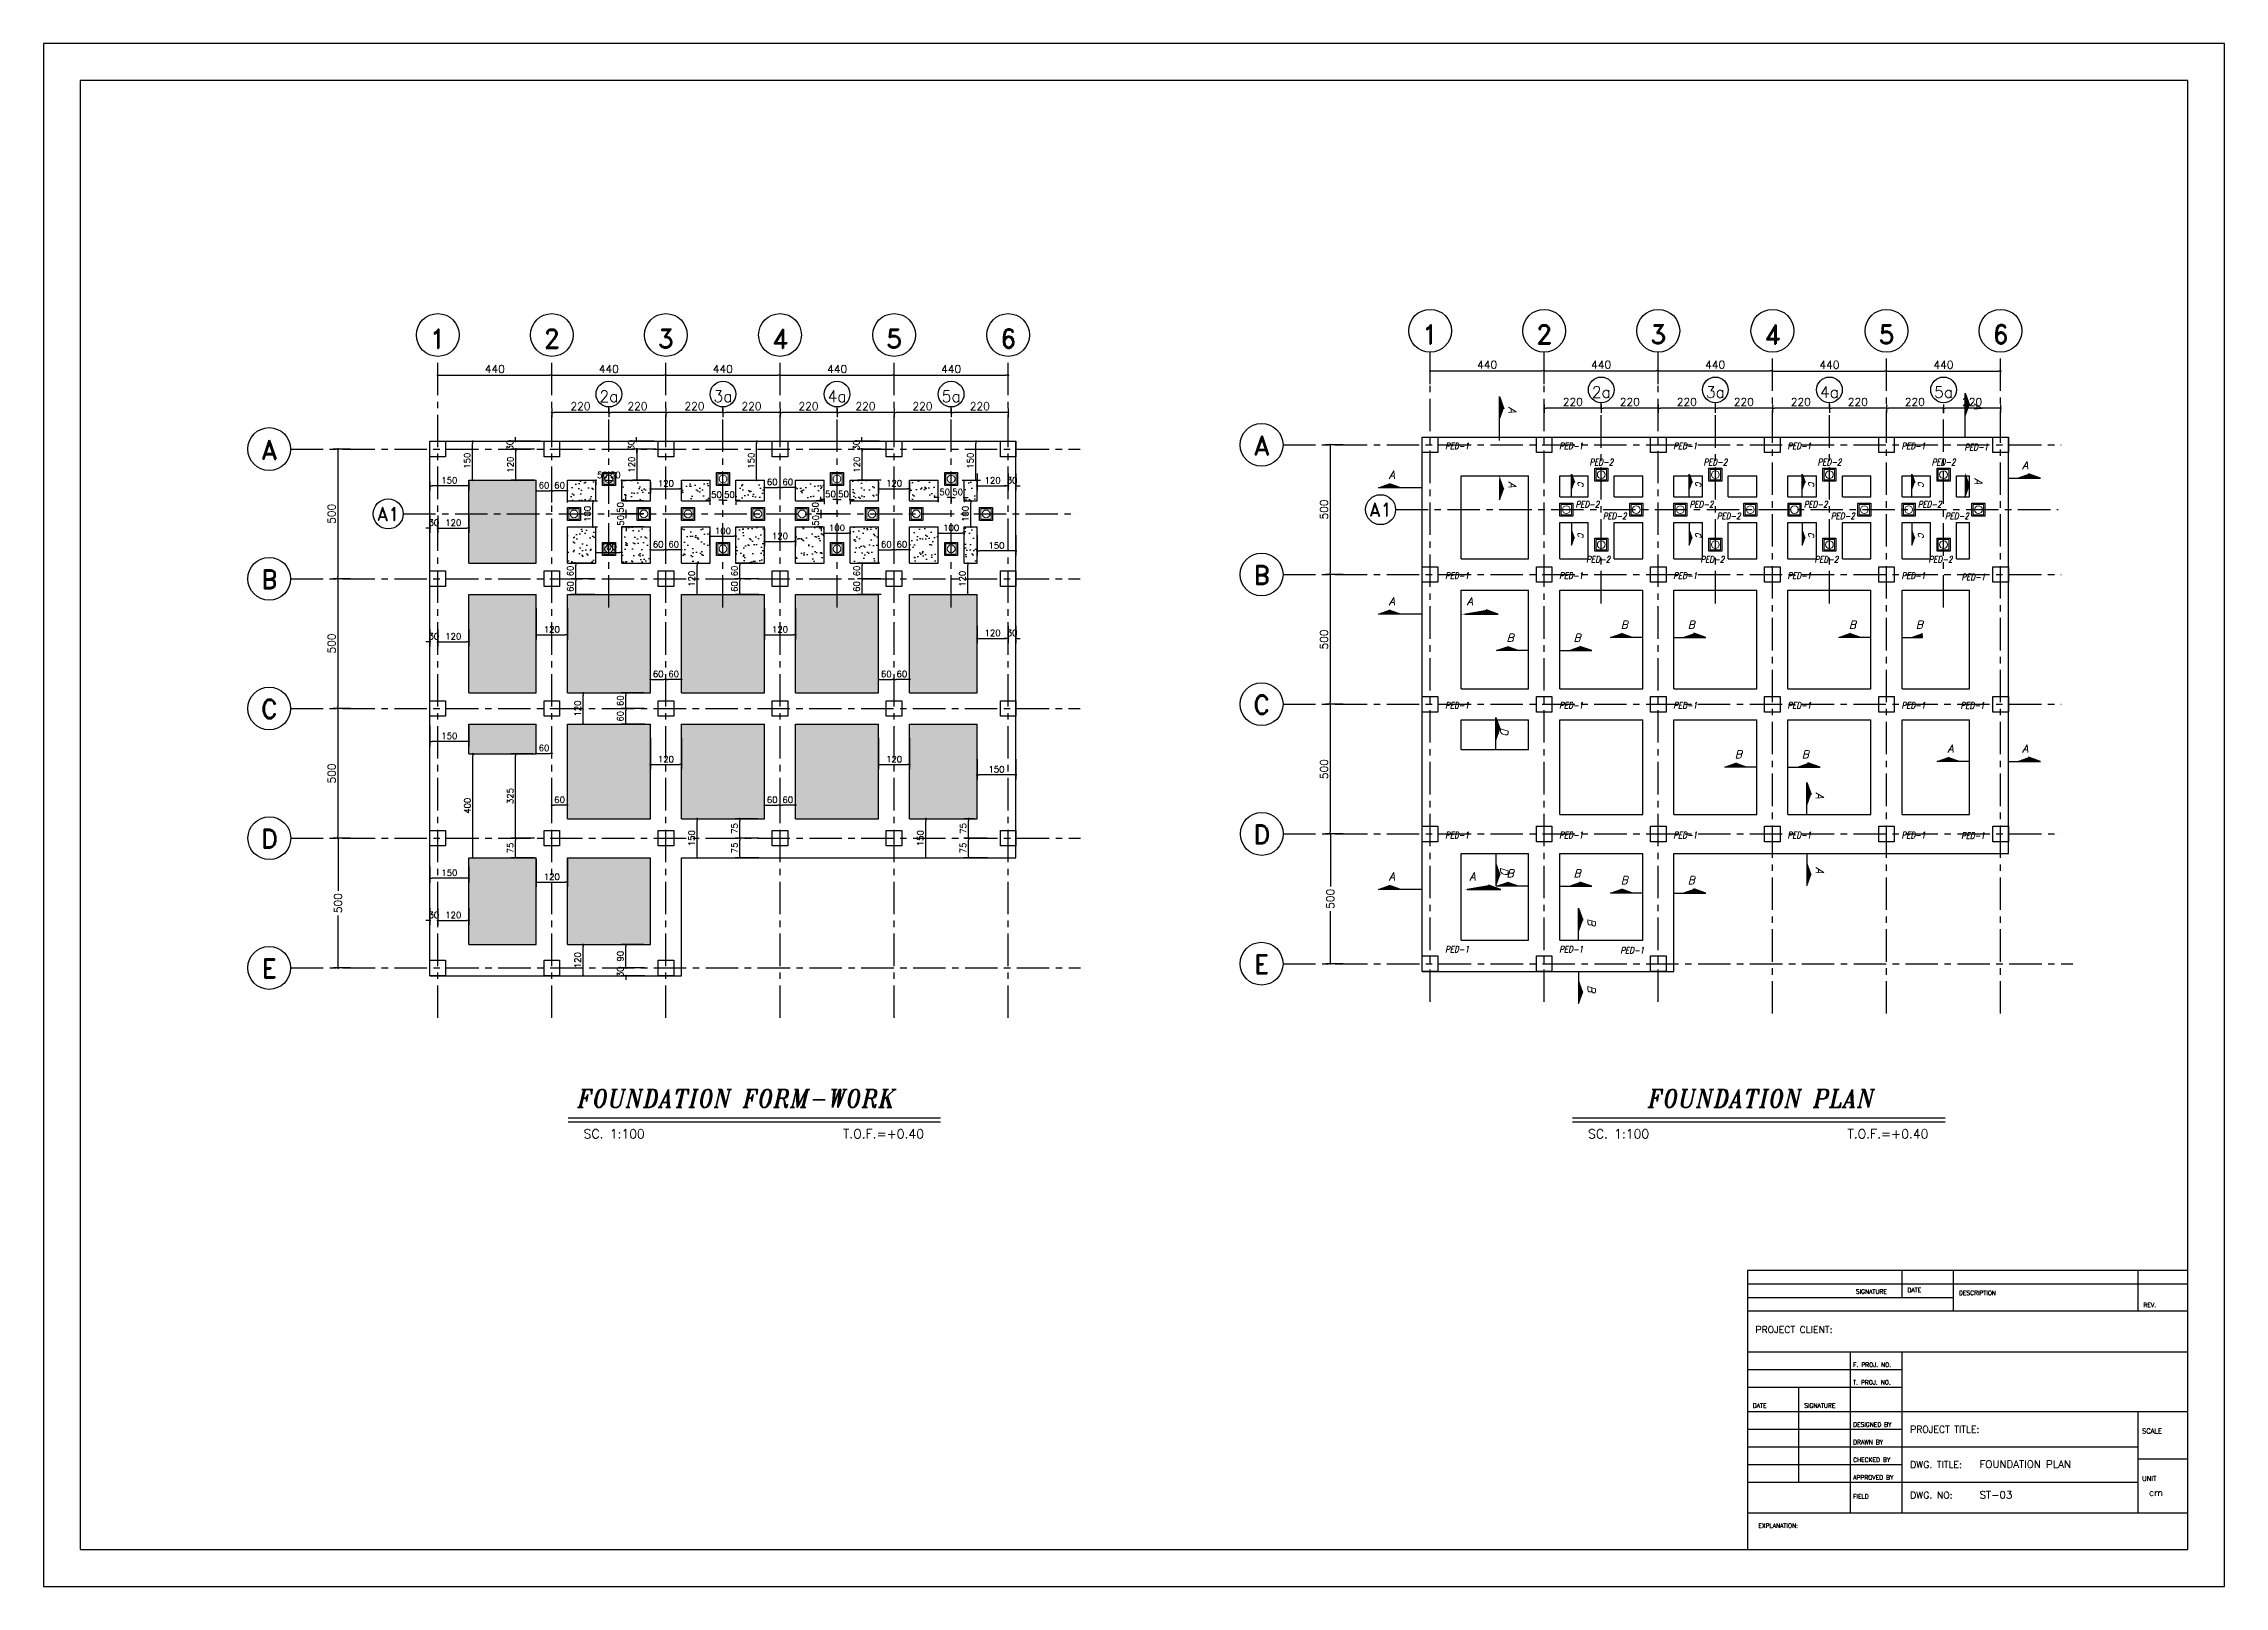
# Model space of a CAD drawing. Header units: inches. Extents: x 460503 to 460688, y 47570 to 48852.
# Drawn here: x 460506 to 460590.1, y 48720.8 to 48780.2 of the extents above; entities that cross this region are included whole.
import ezdxf
from ezdxf.enums import TextEntityAlignment as Align

# ---------------------------------------------------------------- set-up
doc = ezdxf.new("R2010")
doc.units = ezdxf.units.IN
doc.header["$MEASUREMENT"] = 0
for name, pattern in [('CENTER', [2, 1.25, -0.25, 0.25, -0.25]), ('DASHDOTX2', [2, 1, -0.5, 0, -0.5]), ('HIDDEN', [0.375, 0.25, -0.125])]:
    doc.linetypes.add(name, pattern=pattern)
doc.layers.add('0 - CIVIL', color=8, linetype='Continuous', lineweight=0)
for name, color, linetype in [('1', 1, 'Continuous'), ('3', 3, 'HIDDEN'), ('3G', 3, 'Continuous'), ('4C', 4, 'Continuous'), ('6M', 6, 'Continuous'), ('Ax', 1, 'DASHDOTX2'), ('AXE', 1, 'CENTER'), ('DIM', 8, 'Continuous'), ('E10', 3, 'Continuous'), ('lateral brace', 5, 'Continuous'), ('Layer4', 118, 'Continuous'), ('PY', 4, 'Continuous'), ('wall', 4, 'Continuous')]:
    doc.layers.add(name, color=color, linetype=linetype)
doc.styles.add('E100', font='SIMPLEX.shx', dxfattribs={"width": 0.7})
doc.styles.add('ITALICT', font='italict')
doc.styles.add('ROMAND', font='ROMAND.shx')
doc.styles.add('ROMANS', font='ROMANS', dxfattribs={"width": 0.8})
doc.styles.add('ROMANT', font='romant')
doc.dimstyles.new('1-100', dxfattribs={"dimtxt": 0.3, "dimasz": 0.08, "dimexe": 0.18, "dimexo": 0.0625, "dimgap": 0.09, "dimtad": 1, "dimdec": 0, "dimlfac": 100, "dimdsep": 46, "dimtxsty": 'ROMANT', "dimblk": 'DOT', "dimcen": 0.09, "dimclrd": 1, "dimclre": 1, "dimclrt": 3, "dimadec": 0, "dimazin": 0, "dimtfac": 1, "dimtdec": 0, "dimtix": 1, "dimtofl": 0, "dimtmove": 2, "dimatfit": 3, "dimldrblk": 'DOT', "dimfxl": 1, "dimtolj": 1, "dimarcsym": 0})
doc.dimstyles.new('Copy of 1-100', dxfattribs={"dimtxt": 0.24, "dimasz": 0.08, "dimexe": 0.18, "dimexo": 0.0625, "dimgap": 0.09, "dimtad": 1, "dimdec": 0, "dimlfac": 100, "dimdsep": 46, "dimtxsty": 'ROMANT', "dimblk": 'DOT', "dimcen": 0.09, "dimclrd": 1, "dimclre": 1, "dimclrt": 3, "dimadec": 0, "dimazin": 0, "dimtfac": 1, "dimtdec": 0, "dimtix": 1, "dimtofl": 0, "dimtmove": 2, "dimatfit": 3, "dimldrblk": 'DOT', "dimfxl": 1, "dimtolj": 1, "dimarcsym": 0})
pattern_1 = [(37.5, (0, -5.98463), (-0.01574833953, 0.48170594225), [0, -0.38, 0, -0.425, 0, -0.40625]), (7.5, (0, -5.98463), (0.4424441763, 0.7055365163), [0, -0.205, 0, -0.3425, 0, -0.13125]), (327.5, (-0.3075, -5.98463), (0.77853546544, 0.0014147634), [0, -0.125, 0, -0.45, 0, -0.5875]), (317.5, (-0.3075, -5.98463), (0.7515316511, 0.2194188912), [0, -0.0625, 0, -0.295, 0, -0.3375])]

msp = doc.modelspace()

# ---------------------------------------------------------------- texts
at = {"layer": '1', "style": 'ROMANS'}
for s, height, p in [('SIGNATURE', 0.167417309, (460575.93403606, 48732.03183091)), ('DATE', 0.167417309, (460577.92211661, 48732.08414882)), ('DESCRIPTION', 0.1674173092, (460579.91019716, 48731.979513)), ('REV.', 0.167417309, (460587.0254328, 48731.50865182)), ('PROJECT CLIENT:', 0.2615895456, (460572.06251079, 48730.51734939)), ('F. PROJ. NO.', 0.1674173092, (460575.82940024, 48729.20666381)), ('T. PROJ. NO.', 0.1674173092, (460575.82940024, 48728.526531)), ('DATE', 0.167417309, (460571.95787497, 48727.63712654)), ('SIGNATURE', 0.167417309, (460573.94595552, 48727.63712654)), ('DESIGNED BY', 0.1674173092, (460575.82940024, 48726.90467581)), ('PROJECT TITLE:', 0.2615895456, (460578.02675243, 48726.67303241)), ('SCALE', 0.188344473, (460586.97311489, 48726.64308627)), ('DRAWN BY', 0.167417309, (460575.82940024, 48726.224543)), ('APPROVED BY', 0.1674173092, (460575.82940024, 48724.86427736)), ('CHECKED BY', 0.167417309, (460575.82940024, 48725.54441018)), ('DWG. TITLE:', 0.2615895456, (460578.02675243, 48725.31276677)), ('FIELD', 0.167417309, (460575.82940024, 48724.13182663)), ('DWG. NO:', 0.261589546, (460578.02675243, 48724.13182663)), ('UNIT', 0.188344473, (460586.97311489, 48724.81195945)), ('cm', 0.261589546, (460587.23470443, 48724.23646245)), ('EXPLANATION:', 0.1674173092, (460572.17270318, 48723.00308756))]:
    msp.add_text(s, height=height, dxfattribs=at).set_placement(p)
at = {"layer": '3', "color": 3, "style": 'ROMAND'}
for s, height, p in [('1', 0.7299072, (460521.24641348, 48768.84394001, 0.00000001)), ('2', 0.7299072, (460525.64641348, 48768.84394001, 0.00000001)), ('3', 0.7299072, (460530.04641347, 48768.84363796, 0.00000001)), ('4', 0.7299072, (460534.44641348, 48768.84394001, 0.00000001)), ('5', 0.7299072, (460538.84641348, 48768.84394001, 0.00000001)), ('6', 0.7299072, (460543.24641348, 48768.84394001, 0.00000001)), ('1', 0.7299072, (460559.51658853, 48769.00802044, 0.00000001)), ('2', 0.7299072, (460563.91658853, 48769.00802044, 0.00000001)), ('3', 0.7299072, (460568.31658852, 48769.00771839, 0.00000001)), ('4', 0.7299072, (460572.71658853, 48769.00802044, 0.00000001)), ('5', 0.7299072, (460577.11658853, 48769.00802044, 0.00000001)), ('6', 0.7299072, (460581.51658853, 48769.00802044, 0.00000001)), ('2a', 0.43794432, (460527.84548621, 48766.62011435, 0.00000001)), ('3a', 0.43794432, (460532.24548622, 48766.62011435, 0.00000001)), ('4a', 0.43794432, (460536.64548622, 48766.62011435, 0.00000001)), ('5a', 0.43794432, (460541.04548622, 48766.62011435, 0.00000001)), ('2a', 0.43794432, (460566.11566126, 48766.78419478, 0.00000001)), ('3a', 0.43794432, (460570.51566127, 48766.78419478, 0.00000001)), ('4a', 0.43794432, (460574.91566127, 48766.78419478, 0.00000001)), ('5a', 0.43794432, (460579.31566127, 48766.78419478, 0.00000001)), ('A', 0.7299072, (460514.74897861, 48764.56881786, 0.00000001)), ('A', 0.7299072, (460553.01915366, 48764.73289829, 0.00000001)), ('A1', 0.51093504, (460519.33751361, 48762.09012378, 0.00000001)), ('A1', 0.51093504, (460557.60768866, 48762.25420421, 0.00000001)), ('B', 0.7299072, (460514.74897861, 48759.56881786, 0.00000001)), ('B', 0.7299072, (460553.01915366, 48759.73289829, 0.00000001)), ('C', 0.7299072, (460514.74897861, 48754.56881786, 0.00000001)), ('C', 0.7299072, (460553.01915366, 48754.73289829, 0.00000001)), ('D', 0.7299072, (460514.75392494, 48749.56881786, 0.00000001)), ('D', 0.7299072, (460553.02409999, 48749.73289829, 0.00000001)), ('E', 0.7299072, (460514.74897861, 48744.56881771, 0.00000001)), ('E', 0.7299072, (460553.01915366, 48744.73289814, 0.00000001))]:
    msp.add_text(s, height=height, dxfattribs=at).set_placement(p, align=Align.MIDDLE_CENTER)
at = {"layer": '3G', "style": 'ITALICT'}
for s, height, rotation, p in [('A', 0.3, 270, (460562.53672451, 48766.2166568)), ('A', 0.3, 270, (460580.50004128, 48766.34949016)), ('A', 0.3, 360, (460557.91663668, 48763.4442037)), ('A', 0.3, 270, (460562.53672451, 48763.33567518)), ('C', 0.21, 270, (460565.21120394, 48763.35029501)), ('C', 0.21, 270, (460569.75311353, 48763.35029501)), ('C', 0.21, 270, (460574.10828059, 48763.35029501)), ('C', 0.21, 270, (460578.33529825, 48763.35029501)), ('A', 0.3, 270, (460580.51439675, 48763.46850853)), ('C', 0.21, 270, (460565.21120394, 48761.38341796)), ('C', 0.21, 270, (460569.75311353, 48761.38341796)), ('C', 0.21, 270, (460574.10828059, 48761.38341796)), ('C', 0.21, 270, (460578.33529825, 48761.38341796)), ('A', 0.3, 360, (460557.91663668, 48758.56877481)), ('B', 0.3, 360, (460566.86663667, 48757.67057825)), ('B', 0.3, 360, (460575.66663668, 48757.67057825)), ('B', 0.3, 360, (460562.46663668, 48757.16667931)), ('D', 0.3, 270, (460562.22703952, 48753.84949016)), ('B', 0.3, 360, (460571.26663668, 48752.67057825)), ('A', 0.3, 360, (460579.46663668, 48752.89214837)), ('A', 0.3, 270, (460574.39267364, 48751.34949016)), ('A', 0.3, 360, (460557.91663668, 48747.9628097)), ('D', 0.3, 270, (460562.22703952, 48748.46850853)), ('B', 0.3, 360, (460562.46663668, 48748.08271477)), ('B', 0.3, 360, (460566.86663667, 48747.8205781)), ('A', 0.3, 270, (460574.39267364, 48748.46850853)), ('B', 0.3, 270, (460565.59267364, 48746.49949001)), ('B', 0.3, 270, (460565.59267364, 48743.91850838))]:
    msp.add_text(s, height=height, rotation=rotation, dxfattribs=at).set_placement(p)
at = {"layer": '3G'}
for s, height, style, p in [('A', 0.3, 'ITALICT', (460582.34761831, 48763.81466894)), ('A', 0.3, 'ITALICT', (460560.93388402, 48758.56877481)), ('B', 0.3, 'ITALICT', (460569.4476183, 48757.67057825)), ('B', 0.3, 'ITALICT', (460578.24761831, 48757.67057825)), ('B', 0.3, 'ITALICT', (460565.04761831, 48757.16667931)), ('B', 0.3, 'ITALICT', (460573.84761831, 48752.67057825)), ('A', 0.3, 'ITALICT', (460582.34761831, 48752.89214837)), ('A', 0.3, 'ITALICT', (460561.03073237, 48747.9628097)), ('B', 0.3, 'ITALICT', (460565.04761831, 48748.08271477)), ('B', 0.3, 'ITALICT', (460569.4476183, 48747.8205781)), ('SC. 1:100', 0.35, 'ROMANS', (460526.8719744, 48738.01661705)), ('T.O.F.=+0.40', 0.35, 'ROMANS', (460536.8766469, 48738.01661705)), ('SC. 1:100', 0.35, 'ROMANS', (460565.60767224, 48738.01661705)), ('T.O.F.=+0.40', 0.35, 'ROMANS', (460575.61234473, 48738.01661705))]:
    msp.add_text(s, height=height, dxfattribs=dict(at, style=style)).set_placement(p)
at = {"layer": '4C', "style": 'ITALICT', "width": 0.8}
for s, p in [('PED-1', (460560.55605119, 48764.70640756)), ('PED-1', (460564.95605119, 48764.70640756)), ('PED-1', (460569.35605118, 48764.70640756)), ('PED-1', (460573.75605119, 48764.70640756)), ('PED-1', (460578.15605119, 48764.70640756)), ('PED-1', (460580.57993369, 48764.66010892)), ('PED-2', (460566.11856091, 48764.08318219)), ('PED-2', (460570.51856092, 48764.08318219)), ('PED-2', (460574.91856092, 48764.08318219)), ('PED-2', (460579.31856092, 48764.08318219)), ('PED-2', (460565.58363133, 48762.46030964)), ('PED-2', (460566.63357774, 48762.00821926)), ('PED-2', (460569.98363134, 48762.46030964)), ('PED-2', (460571.03357775, 48762.00821926)), ('PED-2', (460574.38363134, 48762.46030964)), ('PED-2', (460575.43357775, 48762.00821926)), ('PED-2', (460578.78363134, 48762.46030964)), ('PED-2', (460579.83357775, 48762.00821926)), ('PED-2', (460565.99971293, 48760.33476825)), ('PED-2', (460570.39971294, 48760.33476826)), ('PED-2', (460574.79971294, 48760.33476826)), ('PED-2', (460579.19971294, 48760.33476826)), ('PED-1', (460560.55605119, 48759.70640756)), ('PED-1', (460564.95605119, 48759.70640756)), ('PED-1', (460569.35605118, 48759.70640756)), ('PED-1', (460573.75605119, 48759.70640756)), ('PED-1', (460578.15605119, 48759.70640756)), ('PED-1', (460580.46708424, 48759.65346505)), ('PED-1', (460560.55605119, 48754.70640756)), ('PED-1', (460564.95605119, 48754.70640756)), ('PED-1', (460569.35605118, 48754.70640756)), ('PED-1', (460573.75605119, 48754.70640756)), ('PED-1', (460578.15605119, 48754.70640756)), ('PED-1', (460580.43542145, 48754.70601977)), ('PED-1', (460560.55605119, 48749.70640756)), ('PED-1', (460564.95605119, 48749.70640756)), ('PED-1', (460569.35605118, 48749.70640756)), ('PED-1', (460573.75605119, 48749.70640756)), ('PED-1', (460578.15605119, 48749.70640756)), ('PED-1', (460580.45206471, 48749.68857475)), ('PED-1', (460560.55605119, 48745.30640742)), ('PED-1', (460564.95605119, 48745.30640742)), ('PED-1', (460567.31281659, 48745.26695847))]:
    msp.add_text(s, height=0.25, dxfattribs=at).set_placement(p, align=Align.MIDDLE)
at = {"layer": '4C', "style": 'ITALICT', "width": 0.9}
for s, p in [('FOUNDATION FORM-WORK', (460526.63383837, 48739.20713905)), ('FOUNDATION PLAN', (460567.91507704, 48739.20713905))]:
    msp.add_text(s, height=0.7, dxfattribs=at).set_placement(p)
at = {"layer": 'E10', "color": 3, "style": 'E100'}
for s, p in [('FOUNDATION PLAN', (460580.70460128, 48725.31276677)), ('ST-03', (460580.70460128, 48724.13182663))]:
    msp.add_text(s, height=0.28865, dxfattribs=at).set_placement(p)

# ---------------------------------------------------------------- blocks, each defined once
blk = doc.blocks.new('DOT')
at = {"layer": 'DIM', "color": 0, "linetype": 'ByBlock'}
blk.add_line((-0.5, 0), (-1, 0), dxfattribs=at)
at = {"layer": 'DIM', "color": 0, "linetype": 'ByBlock', "const_width": 0.5}
blk.add_lwpolyline([(-0.25, 0, 1), (0.25, 0, 1)], format="xyb", close=True, dxfattribs=at)
blk = doc.blocks.new('*D2')
at = {"layer": 'Defpoints', "color": 0, "transparency": 16777216}
for p in [(460556.219, 48764.752), (460555.661, 48759.752), (460556.219, 48759.752)]:
    blk.add_point(p, dxfattribs=at)
at = {"layer": 'wall', "color": 1, "lineweight": -2, "transparency": 16777216}
for p, q in [((460556.157, 48764.752), (460555.481, 48764.752)), ((460555.661, 48764.672), (460555.661, 48759.832)), ((460556.157, 48759.752), (460555.481, 48759.752))]:
    blk.add_line(p, q, dxfattribs=at)
at = {"layer": 'wall', "color": 1, "lineweight": -2, "transparency": 16777216, "xscale": 0.08, "yscale": 0.08, "zscale": 0.08}
for p, rotation in [((460555.661, 48764.752), 90), ((460555.661, 48759.752), 270)]:
    blk.add_blockref('DOT', p, dxfattribs=dict(at, rotation=rotation))
at = {"layer": 'wall', "color": 3, "transparency": 16777216, "insert": (460555.421, 48762.252), "char_height": 0.3, "attachment_point": 5, "rotation": 90, "style": 'ROMANT'}
blk.add_mtext('\\A1;500', dxfattribs=at)
blk = doc.blocks.new('_Dot')
at = {"layer": 'DIM', "color": 0, "lineweight": -2}
blk.add_line((-0.5, 0), (-1, 0), dxfattribs=at)
at = {"layer": 'DIM', "color": 0, "const_width": 0.5}
blk.add_lwpolyline([(-0.25, 0, 1), (0.25, 0, 1)], format="xyb", close=True, dxfattribs=at)
blk = doc.blocks.new('*D3')
at = {"layer": 'Defpoints', "color": 0, "transparency": 16777216}
for p in [(460556.219, 48759.752), (460555.661, 48754.752), (460556.219, 48754.752)]:
    blk.add_point(p, dxfattribs=at)
at = {"layer": 'wall', "color": 1, "lineweight": -2, "transparency": 16777216}
for p, q in [((460556.157, 48759.752), (460555.481, 48759.752)), ((460555.661, 48759.672), (460555.661, 48754.832)), ((460556.157, 48754.752), (460555.481, 48754.752))]:
    blk.add_line(p, q, dxfattribs=at)
at = {"layer": 'wall', "color": 1, "lineweight": -2, "transparency": 16777216, "xscale": 0.08, "yscale": 0.08, "zscale": 0.08}
for p, rotation in [((460555.661, 48759.752), 90), ((460555.661, 48754.752), 270)]:
    blk.add_blockref('DOT', p, dxfattribs=dict(at, rotation=rotation))
at = {"layer": 'wall', "color": 3, "transparency": 16777216, "insert": (460555.421, 48757.252), "char_height": 0.3, "attachment_point": 5, "rotation": 90, "style": 'ROMANT'}
blk.add_mtext('\\A1;500', dxfattribs=at)
blk = doc.blocks.new('*D4')
at = {"layer": 'Defpoints', "color": 0, "transparency": 16777216}
for p in [(460556.219, 48754.752), (460555.666, 48749.752), (460556.219, 48749.752)]:
    blk.add_point(p, dxfattribs=at)
at = {"layer": 'wall', "color": 1, "lineweight": -2, "transparency": 16777216}
for p, q in [((460556.157, 48754.752), (460555.486, 48754.752)), ((460555.666, 48754.672), (460555.666, 48749.832)), ((460556.157, 48749.752), (460555.486, 48749.752))]:
    blk.add_line(p, q, dxfattribs=at)
at = {"layer": 'wall', "color": 1, "lineweight": -2, "transparency": 16777216, "xscale": 0.08, "yscale": 0.08, "zscale": 0.08}
for p, rotation in [((460555.666, 48754.752), 90), ((460555.666, 48749.752), 270)]:
    blk.add_blockref('DOT', p, dxfattribs=dict(at, rotation=rotation))
at = {"layer": 'wall', "color": 3, "transparency": 16777216, "insert": (460555.426, 48752.252), "char_height": 0.3, "attachment_point": 5, "rotation": 90, "style": 'ROMANT'}
blk.add_mtext('\\A1;500', dxfattribs=at)
blk = doc.blocks.new('*D5')
at = {"layer": 'Defpoints', "color": 0, "transparency": 16777216}
for p in [(460556.219, 48749.752), (460555.669, 48744.752), (460556.219, 48744.752)]:
    blk.add_point(p, dxfattribs=at)
at = {"layer": 'wall', "color": 1, "lineweight": -2, "transparency": 16777216}
for p, q in [((460556.157, 48749.752), (460555.489, 48749.752)), ((460555.669, 48749.672), (460555.669, 48747.728)), ((460555.669, 48744.832), (460555.669, 48746.776)), ((460556.157, 48744.752), (460555.489, 48744.752))]:
    blk.add_line(p, q, dxfattribs=at)
at = {"layer": 'wall', "color": 1, "lineweight": -2, "transparency": 16777216, "xscale": 0.08, "yscale": 0.08, "zscale": 0.08}
for p, rotation in [((460555.669, 48749.752), 90), ((460555.669, 48744.752), 270)]:
    blk.add_blockref('DOT', p, dxfattribs=dict(at, rotation=rotation))
at = {"layer": 'wall', "color": 3, "transparency": 16777216, "insert": (460555.669, 48747.252), "char_height": 0.3, "attachment_point": 5, "rotation": 90, "style": 'ROMANT'}
blk.add_mtext('\\A1;500', dxfattribs=at)
blk = doc.blocks.new('*D18')
at = {"layer": 'Defpoints', "color": 0, "transparency": 16777216}
for p in [(460563.914, 48767.598), (460559.514, 48767.021), (460563.914, 48767.021)]:
    blk.add_point(p, dxfattribs=at)
at = {"layer": 'wall', "color": 1, "lineweight": -2, "transparency": 16777216}
for p, q in [((460559.514, 48767.084), (460559.514, 48767.778)), ((460559.594, 48767.598), (460563.834, 48767.598)), ((460563.914, 48767.084), (460563.914, 48767.778))]:
    blk.add_line(p, q, dxfattribs=at)
at = {"layer": 'wall', "color": 1, "lineweight": -2, "transparency": 16777216, "xscale": 0.08, "yscale": 0.08, "zscale": 0.08, "rotation": 180}
blk.add_blockref('DOT', (460559.514, 48767.598), dxfattribs=at)
at = {"layer": 'wall', "color": 1, "lineweight": -2, "transparency": 16777216, "xscale": 0.08, "yscale": 0.08, "zscale": 0.08}
blk.add_blockref('DOT', (460563.914, 48767.598), dxfattribs=at)
at = {"layer": 'wall', "color": 3, "transparency": 16777216, "insert": (460561.714, 48767.838), "char_height": 0.3, "attachment_point": 5, "style": 'ROMANT'}
blk.add_mtext('\\A1;440', dxfattribs=at)
blk = doc.blocks.new('*D19')
at = {"layer": 'Defpoints', "color": 0, "transparency": 16777216}
for p in [(460568.314, 48767.598), (460563.914, 48767.021), (460568.314, 48767.021)]:
    blk.add_point(p, dxfattribs=at)
at = {"layer": 'wall', "color": 1, "lineweight": -2, "transparency": 16777216}
for p, q in [((460563.914, 48767.084), (460563.914, 48767.778)), ((460563.994, 48767.598), (460568.234, 48767.598)), ((460568.314, 48767.084), (460568.314, 48767.778))]:
    blk.add_line(p, q, dxfattribs=at)
at = {"layer": 'wall', "color": 1, "lineweight": -2, "transparency": 16777216, "xscale": 0.08, "yscale": 0.08, "zscale": 0.08, "rotation": 180}
blk.add_blockref('DOT', (460563.914, 48767.598), dxfattribs=at)
at = {"layer": 'wall', "color": 1, "lineweight": -2, "transparency": 16777216, "xscale": 0.08, "yscale": 0.08, "zscale": 0.08}
blk.add_blockref('DOT', (460568.314, 48767.598), dxfattribs=at)
at = {"layer": 'wall', "color": 3, "transparency": 16777216, "insert": (460566.114, 48767.838), "char_height": 0.3, "attachment_point": 5, "style": 'ROMANT'}
blk.add_mtext('\\A1;440', dxfattribs=at)
blk = doc.blocks.new('*D20')
at = {"layer": 'Defpoints', "color": 0, "transparency": 16777216}
for p in [(460572.714, 48767.598), (460568.314, 48767.021), (460572.714, 48767.021)]:
    blk.add_point(p, dxfattribs=at)
at = {"layer": 'wall', "color": 1, "lineweight": -2, "transparency": 16777216}
for p, q in [((460568.314, 48767.084), (460568.314, 48767.778)), ((460568.394, 48767.598), (460572.634, 48767.598)), ((460572.714, 48767.084), (460572.714, 48767.778))]:
    blk.add_line(p, q, dxfattribs=at)
at = {"layer": 'wall', "color": 1, "lineweight": -2, "transparency": 16777216, "xscale": 0.08, "yscale": 0.08, "zscale": 0.08, "rotation": 180}
blk.add_blockref('DOT', (460568.314, 48767.598), dxfattribs=at)
at = {"layer": 'wall', "color": 1, "lineweight": -2, "transparency": 16777216, "xscale": 0.08, "yscale": 0.08, "zscale": 0.08}
blk.add_blockref('DOT', (460572.714, 48767.598), dxfattribs=at)
at = {"layer": 'wall', "color": 3, "transparency": 16777216, "insert": (460570.514, 48767.838), "char_height": 0.3, "attachment_point": 5, "style": 'ROMANT'}
blk.add_mtext('\\A1;440', dxfattribs=at)
blk = doc.blocks.new('*D21')
at = {"layer": 'Defpoints', "color": 0, "transparency": 16777216}
for p in [(460577.114, 48767.596), (460572.714, 48767.021), (460577.114, 48767.021)]:
    blk.add_point(p, dxfattribs=at)
at = {"layer": 'wall', "color": 1, "lineweight": -2, "transparency": 16777216}
for p, q in [((460572.714, 48767.084), (460572.714, 48767.776)), ((460572.794, 48767.596), (460577.034, 48767.596)), ((460577.114, 48767.084), (460577.114, 48767.776))]:
    blk.add_line(p, q, dxfattribs=at)
at = {"layer": 'wall', "color": 1, "lineweight": -2, "transparency": 16777216, "xscale": 0.08, "yscale": 0.08, "zscale": 0.08, "rotation": 180}
blk.add_blockref('DOT', (460572.714, 48767.596), dxfattribs=at)
at = {"layer": 'wall', "color": 1, "lineweight": -2, "transparency": 16777216, "xscale": 0.08, "yscale": 0.08, "zscale": 0.08}
blk.add_blockref('DOT', (460577.114, 48767.596), dxfattribs=at)
at = {"layer": 'wall', "color": 3, "transparency": 16777216, "insert": (460574.914, 48767.836), "char_height": 0.3, "attachment_point": 5, "style": 'ROMANT'}
blk.add_mtext('\\A1;440', dxfattribs=at)
blk = doc.blocks.new('*D17')
at = {"layer": 'Defpoints', "color": 0, "transparency": 16777216}
for p in [(460581.514, 48767.596), (460577.114, 48767.021), (460581.514, 48767.021)]:
    blk.add_point(p, dxfattribs=at)
at = {"layer": 'wall', "color": 1, "lineweight": -2, "transparency": 16777216}
for p, q in [((460577.114, 48767.084), (460577.114, 48767.776)), ((460577.194, 48767.596), (460581.434, 48767.596)), ((460581.514, 48767.084), (460581.514, 48767.776))]:
    blk.add_line(p, q, dxfattribs=at)
at = {"layer": 'wall', "color": 1, "lineweight": -2, "transparency": 16777216, "xscale": 0.08, "yscale": 0.08, "zscale": 0.08, "rotation": 180}
blk.add_blockref('DOT', (460577.114, 48767.596), dxfattribs=at)
at = {"layer": 'wall', "color": 1, "lineweight": -2, "transparency": 16777216, "xscale": 0.08, "yscale": 0.08, "zscale": 0.08}
blk.add_blockref('DOT', (460581.514, 48767.596), dxfattribs=at)
at = {"layer": 'wall', "color": 3, "transparency": 16777216, "insert": (460579.314, 48767.836), "char_height": 0.3, "attachment_point": 5, "style": 'ROMANT'}
blk.add_mtext('\\A1;440', dxfattribs=at)
blk = doc.blocks.new('*U22')
at = {"layer": '0 - CIVIL'}
blk.add_lwpolyline([(-0.2, 0.2), (0.2, 0.2), (0.2, -0.2), (-0.2, -0.2)], close=True, dxfattribs=at)
blk.add_circle((0, 0), 0.15, dxfattribs=at)
blk = doc.blocks.new('*U23')
at = {"layer": '3G', "color": 0, "linetype": 'ByBlock', "lineweight": -2}
for p, rotation in [((3105.673, 439.516), 270.0000000000001), ((3107.021, 438.168), 180), ((3105.673, 436.82), 90.00000000000001)]:
    blk.add_blockref('*U22', p, dxfattribs=dict(at, rotation=rotation))
blk.add_blockref('*U22', (3104.326, 438.168), dxfattribs=at)
blk = doc.blocks.new('*U24')
at = {"layer": '0 - CIVIL'}
blk.add_lwpolyline([(-0.2, 0.2), (0.2, 0.2), (0.2, -0.2), (-0.2, -0.2)], close=True, dxfattribs=at)
blk.add_circle((0, 0), 0.15, dxfattribs=at)
blk = doc.blocks.new('*U25')
at = {"layer": '3G', "color": 0, "linetype": 'ByBlock', "lineweight": -2}
for p, rotation in [((3105.673, 439.516), 270.0000000000001), ((3107.021, 438.168), 180), ((3105.673, 436.82), 90.00000000000001)]:
    blk.add_blockref('*U24', p, dxfattribs=dict(at, rotation=rotation))
blk.add_blockref('*U24', (3104.326, 438.168), dxfattribs=at)
blk = doc.blocks.new('*U26')
at = {"layer": '0 - CIVIL'}
blk.add_lwpolyline([(-0.2, 0.2), (0.2, 0.2), (0.2, -0.2), (-0.2, -0.2)], close=True, dxfattribs=at)
blk.add_circle((0, 0), 0.15, dxfattribs=at)
blk = doc.blocks.new('*U27')
at = {"layer": '3G', "color": 0, "linetype": 'ByBlock', "lineweight": -2}
for p, rotation in [((3105.673, 439.516), 270.0000000000001), ((3107.021, 438.168), 180), ((3105.673, 436.82), 90.00000000000001)]:
    blk.add_blockref('*U26', p, dxfattribs=dict(at, rotation=rotation))
blk.add_blockref('*U26', (3104.326, 438.168), dxfattribs=at)
blk = doc.blocks.new('*U28')
at = {"layer": '0 - CIVIL'}
blk.add_lwpolyline([(-0.2, 0.2), (0.2, 0.2), (0.2, -0.2), (-0.2, -0.2)], close=True, dxfattribs=at)
blk.add_circle((0, 0), 0.15, dxfattribs=at)
blk = doc.blocks.new('*U29')
at = {"layer": '3G', "color": 0, "linetype": 'ByBlock', "lineweight": -2}
for p, rotation in [((3105.673, 439.516), 270.0000000000001), ((3107.021, 438.168), 180), ((3105.673, 436.82), 90.00000000000001)]:
    blk.add_blockref('*U28', p, dxfattribs=dict(at, rotation=rotation))
blk.add_blockref('*U28', (3104.326, 438.168), dxfattribs=at)
blk = doc.blocks.new('*D39')
at = {"layer": 'Defpoints', "color": 0, "transparency": 16777216}
for p in [(460517.949, 48764.588), (460517.391, 48759.588), (460517.949, 48759.588)]:
    blk.add_point(p, dxfattribs=at)
at = {"layer": 'wall', "color": 1, "lineweight": -2, "transparency": 16777216}
for p, q in [((460517.886, 48764.588), (460517.211, 48764.588)), ((460517.391, 48764.508), (460517.391, 48759.668)), ((460517.886, 48759.588), (460517.211, 48759.588))]:
    blk.add_line(p, q, dxfattribs=at)
at = {"layer": 'wall', "color": 1, "lineweight": -2, "transparency": 16777216, "xscale": 0.08, "yscale": 0.08, "zscale": 0.08}
for p, rotation in [((460517.391, 48764.588), 90), ((460517.391, 48759.588), 270)]:
    blk.add_blockref('DOT', p, dxfattribs=dict(at, rotation=rotation))
at = {"layer": 'wall', "color": 3, "transparency": 16777216, "insert": (460517.151, 48762.088), "char_height": 0.3, "attachment_point": 5, "rotation": 90, "style": 'ROMANT'}
blk.add_mtext('\\A1;500', dxfattribs=at)
blk = doc.blocks.new('*D40')
at = {"layer": 'Defpoints', "color": 0, "transparency": 16777216}
for p in [(460517.949, 48759.588), (460517.391, 48754.588), (460517.949, 48754.588)]:
    blk.add_point(p, dxfattribs=at)
at = {"layer": 'wall', "color": 1, "lineweight": -2, "transparency": 16777216}
for p, q in [((460517.886, 48759.588), (460517.211, 48759.588)), ((460517.391, 48759.508), (460517.391, 48754.668)), ((460517.886, 48754.588), (460517.211, 48754.588))]:
    blk.add_line(p, q, dxfattribs=at)
at = {"layer": 'wall', "color": 1, "lineweight": -2, "transparency": 16777216, "xscale": 0.08, "yscale": 0.08, "zscale": 0.08}
for p, rotation in [((460517.391, 48759.588), 90), ((460517.391, 48754.588), 270)]:
    blk.add_blockref('DOT', p, dxfattribs=dict(at, rotation=rotation))
at = {"layer": 'wall', "color": 3, "transparency": 16777216, "insert": (460517.151, 48757.088), "char_height": 0.3, "attachment_point": 5, "rotation": 90, "style": 'ROMANT'}
blk.add_mtext('\\A1;500', dxfattribs=at)
blk = doc.blocks.new('*D41')
at = {"layer": 'Defpoints', "color": 0, "transparency": 16777216}
for p in [(460517.949, 48754.588), (460517.396, 48749.588), (460517.949, 48749.588)]:
    blk.add_point(p, dxfattribs=at)
at = {"layer": 'wall', "color": 1, "lineweight": -2, "transparency": 16777216}
for p, q in [((460517.886, 48754.588), (460517.216, 48754.588)), ((460517.396, 48754.508), (460517.396, 48749.668)), ((460517.886, 48749.588), (460517.216, 48749.588))]:
    blk.add_line(p, q, dxfattribs=at)
at = {"layer": 'wall', "color": 1, "lineweight": -2, "transparency": 16777216, "xscale": 0.08, "yscale": 0.08, "zscale": 0.08}
for p, rotation in [((460517.396, 48754.588), 90), ((460517.396, 48749.588), 270)]:
    blk.add_blockref('DOT', p, dxfattribs=dict(at, rotation=rotation))
at = {"layer": 'wall', "color": 3, "transparency": 16777216, "insert": (460517.156, 48752.088), "char_height": 0.3, "attachment_point": 5, "rotation": 90, "style": 'ROMANT'}
blk.add_mtext('\\A1;500', dxfattribs=at)
blk = doc.blocks.new('*D42')
at = {"layer": 'Defpoints', "color": 0, "transparency": 16777216}
for p in [(460517.949, 48749.588), (460517.399, 48744.588), (460517.949, 48744.588)]:
    blk.add_point(p, dxfattribs=at)
at = {"layer": 'wall', "color": 1, "lineweight": -2, "transparency": 16777216}
for p, q in [((460517.886, 48749.588), (460517.219, 48749.588)), ((460517.399, 48749.508), (460517.399, 48747.563)), ((460517.399, 48744.668), (460517.399, 48746.612)), ((460517.886, 48744.588), (460517.219, 48744.588))]:
    blk.add_line(p, q, dxfattribs=at)
at = {"layer": 'wall', "color": 1, "lineweight": -2, "transparency": 16777216, "xscale": 0.08, "yscale": 0.08, "zscale": 0.08}
for p, rotation in [((460517.399, 48749.588), 90), ((460517.399, 48744.588), 270)]:
    blk.add_blockref('DOT', p, dxfattribs=dict(at, rotation=rotation))
at = {"layer": 'wall', "color": 3, "transparency": 16777216, "insert": (460517.399, 48747.088), "char_height": 0.3, "attachment_point": 5, "rotation": 90, "style": 'ROMANT'}
blk.add_mtext('\\A1;500', dxfattribs=at)
blk = doc.blocks.new('*D43')
at = {"layer": 'Defpoints', "color": 0, "transparency": 16777216}
for p in [(460525.644, 48767.434), (460521.244, 48766.857), (460525.644, 48766.857)]:
    blk.add_point(p, dxfattribs=at)
at = {"layer": 'wall', "color": 1, "lineweight": -2, "transparency": 16777216}
for p, q in [((460521.244, 48766.92), (460521.244, 48767.614)), ((460521.324, 48767.434), (460525.564, 48767.434)), ((460525.644, 48766.92), (460525.644, 48767.614))]:
    blk.add_line(p, q, dxfattribs=at)
at = {"layer": 'wall', "color": 1, "lineweight": -2, "transparency": 16777216, "xscale": 0.08, "yscale": 0.08, "zscale": 0.08, "rotation": 180}
blk.add_blockref('DOT', (460521.244, 48767.434), dxfattribs=at)
at = {"layer": 'wall', "color": 1, "lineweight": -2, "transparency": 16777216, "xscale": 0.08, "yscale": 0.08, "zscale": 0.08}
blk.add_blockref('DOT', (460525.644, 48767.434), dxfattribs=at)
at = {"layer": 'wall', "color": 3, "transparency": 16777216, "insert": (460523.444, 48767.674), "char_height": 0.3, "attachment_point": 5, "style": 'ROMANT'}
blk.add_mtext('\\A1;440', dxfattribs=at)
blk = doc.blocks.new('*D44')
at = {"layer": 'Defpoints', "color": 0, "transparency": 16777216}
for p in [(460530.044, 48767.434), (460525.644, 48766.857), (460530.044, 48766.857)]:
    blk.add_point(p, dxfattribs=at)
at = {"layer": 'wall', "color": 1, "lineweight": -2, "transparency": 16777216}
for p, q in [((460525.644, 48766.92), (460525.644, 48767.614)), ((460525.724, 48767.434), (460529.964, 48767.434)), ((460530.044, 48766.92), (460530.044, 48767.614))]:
    blk.add_line(p, q, dxfattribs=at)
at = {"layer": 'wall', "color": 1, "lineweight": -2, "transparency": 16777216, "xscale": 0.08, "yscale": 0.08, "zscale": 0.08, "rotation": 180}
blk.add_blockref('DOT', (460525.644, 48767.434), dxfattribs=at)
at = {"layer": 'wall', "color": 1, "lineweight": -2, "transparency": 16777216, "xscale": 0.08, "yscale": 0.08, "zscale": 0.08}
blk.add_blockref('DOT', (460530.044, 48767.434), dxfattribs=at)
at = {"layer": 'wall', "color": 3, "transparency": 16777216, "insert": (460527.844, 48767.674), "char_height": 0.3, "attachment_point": 5, "style": 'ROMANT'}
blk.add_mtext('\\A1;440', dxfattribs=at)
blk = doc.blocks.new('*D45')
at = {"layer": 'Defpoints', "color": 0, "transparency": 16777216}
for p in [(460534.444, 48767.434), (460530.044, 48766.857), (460534.444, 48766.857)]:
    blk.add_point(p, dxfattribs=at)
at = {"layer": 'wall', "color": 1, "lineweight": -2, "transparency": 16777216}
for p, q in [((460530.044, 48766.92), (460530.044, 48767.614)), ((460530.124, 48767.434), (460534.364, 48767.434)), ((460534.444, 48766.92), (460534.444, 48767.614))]:
    blk.add_line(p, q, dxfattribs=at)
at = {"layer": 'wall', "color": 1, "lineweight": -2, "transparency": 16777216, "xscale": 0.08, "yscale": 0.08, "zscale": 0.08, "rotation": 180}
blk.add_blockref('DOT', (460530.044, 48767.434), dxfattribs=at)
at = {"layer": 'wall', "color": 1, "lineweight": -2, "transparency": 16777216, "xscale": 0.08, "yscale": 0.08, "zscale": 0.08}
blk.add_blockref('DOT', (460534.444, 48767.434), dxfattribs=at)
at = {"layer": 'wall', "color": 3, "transparency": 16777216, "insert": (460532.244, 48767.674), "char_height": 0.3, "attachment_point": 5, "style": 'ROMANT'}
blk.add_mtext('\\A1;440', dxfattribs=at)
blk = doc.blocks.new('*D46')
at = {"layer": 'Defpoints', "color": 0, "transparency": 16777216}
for p in [(460538.844, 48767.432), (460534.444, 48766.857), (460538.844, 48766.857)]:
    blk.add_point(p, dxfattribs=at)
at = {"layer": 'wall', "color": 1, "lineweight": -2, "transparency": 16777216}
for p, q in [((460534.444, 48766.92), (460534.444, 48767.612)), ((460534.524, 48767.432), (460538.764, 48767.432)), ((460538.844, 48766.92), (460538.844, 48767.612))]:
    blk.add_line(p, q, dxfattribs=at)
at = {"layer": 'wall', "color": 1, "lineweight": -2, "transparency": 16777216, "xscale": 0.08, "yscale": 0.08, "zscale": 0.08, "rotation": 180}
blk.add_blockref('DOT', (460534.444, 48767.432), dxfattribs=at)
at = {"layer": 'wall', "color": 1, "lineweight": -2, "transparency": 16777216, "xscale": 0.08, "yscale": 0.08, "zscale": 0.08}
blk.add_blockref('DOT', (460538.844, 48767.432), dxfattribs=at)
at = {"layer": 'wall', "color": 3, "transparency": 16777216, "insert": (460536.644, 48767.672), "char_height": 0.3, "attachment_point": 5, "style": 'ROMANT'}
blk.add_mtext('\\A1;440', dxfattribs=at)
blk = doc.blocks.new('*D38')
at = {"layer": 'Defpoints', "color": 0, "transparency": 16777216}
for p in [(460543.244, 48767.432), (460538.844, 48766.857), (460543.244, 48766.857)]:
    blk.add_point(p, dxfattribs=at)
at = {"layer": 'wall', "color": 1, "lineweight": -2, "transparency": 16777216}
for p, q in [((460538.844, 48766.92), (460538.844, 48767.612)), ((460538.924, 48767.432), (460543.164, 48767.432)), ((460543.244, 48766.92), (460543.244, 48767.612))]:
    blk.add_line(p, q, dxfattribs=at)
at = {"layer": 'wall', "color": 1, "lineweight": -2, "transparency": 16777216, "xscale": 0.08, "yscale": 0.08, "zscale": 0.08, "rotation": 180}
blk.add_blockref('DOT', (460538.844, 48767.432), dxfattribs=at)
at = {"layer": 'wall', "color": 1, "lineweight": -2, "transparency": 16777216, "xscale": 0.08, "yscale": 0.08, "zscale": 0.08}
blk.add_blockref('DOT', (460543.244, 48767.432), dxfattribs=at)
at = {"layer": 'wall', "color": 3, "transparency": 16777216, "insert": (460541.044, 48767.672), "char_height": 0.3, "attachment_point": 5, "style": 'ROMANT'}
blk.add_mtext('\\A1;440', dxfattribs=at)
blk = doc.blocks.new('*U30')
at = {"layer": '0 - CIVIL'}
blk.add_lwpolyline([(-0.2, 0.2), (0.2, 0.2), (0.2, -0.2), (-0.2, -0.2)], close=True, dxfattribs=at)
blk.add_circle((0, 0), 0.15, dxfattribs=at)
blk = doc.blocks.new('*U31')
at = {"layer": '3G', "color": 0, "linetype": 'ByBlock', "lineweight": -2}
for p, rotation in [((3105.673, 439.516), 270.0000000000001), ((3107.021, 438.168), 180), ((3105.673, 436.82), 90.00000000000001)]:
    blk.add_blockref('*U30', p, dxfattribs=dict(at, rotation=rotation))
blk.add_blockref('*U30', (3104.326, 438.168), dxfattribs=at)
blk = doc.blocks.new('*U32')
at = {"layer": '0 - CIVIL'}
blk.add_lwpolyline([(-0.2, 0.2), (0.2, 0.2), (0.2, -0.2), (-0.2, -0.2)], close=True, dxfattribs=at)
blk.add_circle((0, 0), 0.15, dxfattribs=at)
blk = doc.blocks.new('*U33')
at = {"layer": '3G', "color": 0, "linetype": 'ByBlock', "lineweight": -2}
for p, rotation in [((3105.673, 439.516), 270.0000000000001), ((3107.021, 438.168), 180), ((3105.673, 436.82), 90.00000000000001)]:
    blk.add_blockref('*U32', p, dxfattribs=dict(at, rotation=rotation))
blk.add_blockref('*U32', (3104.326, 438.168), dxfattribs=at)
blk = doc.blocks.new('*U34')
at = {"layer": '0 - CIVIL'}
blk.add_lwpolyline([(-0.2, 0.2), (0.2, 0.2), (0.2, -0.2), (-0.2, -0.2)], close=True, dxfattribs=at)
blk.add_circle((0, 0), 0.15, dxfattribs=at)
blk = doc.blocks.new('*U35')
at = {"layer": '3G', "color": 0, "linetype": 'ByBlock', "lineweight": -2}
for p, rotation in [((3105.673, 439.516), 270.0000000000001), ((3107.021, 438.168), 180), ((3105.673, 436.82), 90.00000000000001)]:
    blk.add_blockref('*U34', p, dxfattribs=dict(at, rotation=rotation))
blk.add_blockref('*U34', (3104.326, 438.168), dxfattribs=at)
blk = doc.blocks.new('*U36')
at = {"layer": '0 - CIVIL'}
blk.add_lwpolyline([(-0.2, 0.2), (0.2, 0.2), (0.2, -0.2), (-0.2, -0.2)], close=True, dxfattribs=at)
blk.add_circle((0, 0), 0.15, dxfattribs=at)
blk = doc.blocks.new('*U37')
at = {"layer": '3G', "color": 0, "linetype": 'ByBlock', "lineweight": -2}
for p, rotation in [((3105.673, 439.516), 270.0000000000001), ((3107.021, 438.168), 180), ((3105.673, 436.82), 90.00000000000001)]:
    blk.add_blockref('*U36', p, dxfattribs=dict(at, rotation=rotation))
blk.add_blockref('*U36', (3104.326, 438.168), dxfattribs=at)
blk = doc.blocks.new('*D47')
at = {"color": 1, "lineweight": -2, "transparency": 16777216}
for p, q in [((460520.944, 48763.325), (460520.944, 48762.992)), ((460522.364, 48763.172), (460521.024, 48763.172)), ((460522.444, 48763.325), (460522.444, 48762.992))]:
    blk.add_line(p, q, dxfattribs=at)
at = {"layer": 'Defpoints', "color": 0, "transparency": 16777216}
for p in [(460520.944, 48763.388), (460520.944, 48763.172), (460522.444, 48763.388)]:
    blk.add_point(p, dxfattribs=at)
at = {"color": 1, "lineweight": -2, "transparency": 16777216, "xscale": 0.08, "yscale": 0.08, "zscale": 0.08, "rotation": 180}
blk.add_blockref('DOT', (460520.944, 48763.172), dxfattribs=at)
at = {"color": 1, "lineweight": -2, "transparency": 16777216, "xscale": 0.08, "yscale": 0.08, "zscale": 0.08}
blk.add_blockref('DOT', (460522.444, 48763.172), dxfattribs=at)
at = {"color": 3, "transparency": 16777216, "insert": (460521.694, 48763.382), "char_height": 0.24, "attachment_point": 5, "style": 'ROMANT'}
blk.add_mtext('\\A1;150', dxfattribs=at)
blk = doc.blocks.new('*D48')
at = {"color": 1, "lineweight": -2, "transparency": 16777216}
for p, q in [((460520.944, 48762.025), (460520.944, 48761.362)), ((460521.244, 48762.025), (460521.244, 48761.362)), ((460520.864, 48761.542), (460520.784, 48761.542)), ((460521.324, 48761.542), (460521.404, 48761.542))]:
    blk.add_line(p, q, dxfattribs=at)
at = {"layer": 'Defpoints', "color": 0, "transparency": 16777216}
for p in [(460520.944, 48762.088), (460521.244, 48762.088), (460521.244, 48761.542)]:
    blk.add_point(p, dxfattribs=at)
at = {"color": 1, "lineweight": -2, "transparency": 16777216, "xscale": 0.08, "yscale": 0.08, "zscale": 0.08}
blk.add_blockref('DOT', (460520.944, 48761.542), dxfattribs=at)
at = {"color": 1, "lineweight": -2, "transparency": 16777216, "xscale": 0.08, "yscale": 0.08, "zscale": 0.08, "rotation": 180}
blk.add_blockref('DOT', (460521.244, 48761.542), dxfattribs=at)
at = {"color": 3, "transparency": 16777216, "insert": (460521.094, 48761.752), "char_height": 0.24, "attachment_point": 5, "style": 'ROMANT'}
blk.add_mtext('\\A1;30', dxfattribs=at)
blk = doc.blocks.new('*D49')
at = {"color": 1, "lineweight": -2, "transparency": 16777216}
for p, q in [((460521.244, 48762.025), (460521.244, 48761.362)), ((460522.444, 48762.025), (460522.444, 48761.362)), ((460521.324, 48761.542), (460522.364, 48761.542))]:
    blk.add_line(p, q, dxfattribs=at)
at = {"layer": 'Defpoints', "color": 0, "transparency": 16777216}
for p in [(460521.244, 48762.088), (460522.444, 48762.088), (460522.444, 48761.542)]:
    blk.add_point(p, dxfattribs=at)
at = {"color": 1, "lineweight": -2, "transparency": 16777216, "xscale": 0.08, "yscale": 0.08, "zscale": 0.08, "rotation": 180}
blk.add_blockref('DOT', (460521.244, 48761.542), dxfattribs=at)
at = {"color": 1, "lineweight": -2, "transparency": 16777216, "xscale": 0.08, "yscale": 0.08, "zscale": 0.08}
blk.add_blockref('DOT', (460522.444, 48761.542), dxfattribs=at)
at = {"color": 3, "transparency": 16777216, "insert": (460521.844, 48761.752), "char_height": 0.24, "attachment_point": 5, "style": 'ROMANT'}
blk.add_mtext('\\A1;120', dxfattribs=at)
blk = doc.blocks.new('*D50')
at = {"color": 1, "lineweight": -2, "transparency": 16777216}
for p, q in [((460520.944, 48753.925), (460520.944, 48753.142)), ((460522.444, 48753.925), (460522.444, 48753.142)), ((460522.364, 48753.322), (460521.024, 48753.322))]:
    blk.add_line(p, q, dxfattribs=at)
at = {"layer": 'Defpoints', "color": 0, "transparency": 16777216}
for p in [(460520.944, 48753.988), (460522.444, 48753.988), (460520.944, 48753.322)]:
    blk.add_point(p, dxfattribs=at)
at = {"color": 1, "lineweight": -2, "transparency": 16777216, "xscale": 0.08, "yscale": 0.08, "zscale": 0.08, "rotation": 180}
blk.add_blockref('DOT', (460520.944, 48753.322), dxfattribs=at)
at = {"color": 1, "lineweight": -2, "transparency": 16777216, "xscale": 0.08, "yscale": 0.08, "zscale": 0.08}
blk.add_blockref('DOT', (460522.444, 48753.322), dxfattribs=at)
at = {"color": 3, "transparency": 16777216, "insert": (460521.694, 48753.532), "char_height": 0.24, "attachment_point": 5, "style": 'ROMANT'}
blk.add_mtext('\\A1;150', dxfattribs=at)
blk = doc.blocks.new('*D51')
at = {"color": 1, "lineweight": -2, "transparency": 16777216}
for p, q in [((460520.864, 48757.159), (460520.784, 48757.159)), ((460520.944, 48757.642), (460520.944, 48756.979)), ((460521.244, 48757.642), (460521.244, 48756.979)), ((460521.324, 48757.159), (460521.404, 48757.159))]:
    blk.add_line(p, q, dxfattribs=at)
at = {"layer": 'Defpoints', "color": 0, "transparency": 16777216}
for p in [(460520.944, 48757.704), (460521.244, 48757.704), (460521.244, 48757.159)]:
    blk.add_point(p, dxfattribs=at)
at = {"color": 1, "lineweight": -2, "transparency": 16777216, "xscale": 0.08, "yscale": 0.08, "zscale": 0.08}
blk.add_blockref('DOT', (460520.944, 48757.159), dxfattribs=at)
at = {"color": 1, "lineweight": -2, "transparency": 16777216, "xscale": 0.08, "yscale": 0.08, "zscale": 0.08, "rotation": 180}
blk.add_blockref('DOT', (460521.244, 48757.159), dxfattribs=at)
at = {"color": 3, "transparency": 16777216, "insert": (460521.094, 48757.369), "char_height": 0.24, "attachment_point": 5, "style": 'ROMANT'}
blk.add_mtext('\\A1;30', dxfattribs=at)
blk = doc.blocks.new('*D52')
at = {"color": 1, "lineweight": -2, "transparency": 16777216}
for p, q in [((460521.244, 48757.642), (460521.244, 48756.979)), ((460521.324, 48757.159), (460522.364, 48757.159)), ((460522.444, 48757.642), (460522.444, 48756.979))]:
    blk.add_line(p, q, dxfattribs=at)
at = {"layer": 'Defpoints', "color": 0, "transparency": 16777216}
for p in [(460521.244, 48757.704), (460522.444, 48757.704), (460522.444, 48757.159)]:
    blk.add_point(p, dxfattribs=at)
at = {"color": 1, "lineweight": -2, "transparency": 16777216, "xscale": 0.08, "yscale": 0.08, "zscale": 0.08, "rotation": 180}
blk.add_blockref('DOT', (460521.244, 48757.159), dxfattribs=at)
at = {"color": 1, "lineweight": -2, "transparency": 16777216, "xscale": 0.08, "yscale": 0.08, "zscale": 0.08}
blk.add_blockref('DOT', (460522.444, 48757.159), dxfattribs=at)
at = {"color": 3, "transparency": 16777216, "insert": (460521.844, 48757.369), "char_height": 0.24, "attachment_point": 5, "style": 'ROMANT'}
blk.add_mtext('\\A1;120', dxfattribs=at)
blk = doc.blocks.new('*D53')
at = {"color": 1, "lineweight": -2, "transparency": 16777216}
for p, q in [((460542.044, 48752.638), (460542.044, 48751.855)), ((460543.464, 48752.035), (460542.124, 48752.035)), ((460543.544, 48752.638), (460543.544, 48751.855))]:
    blk.add_line(p, q, dxfattribs=at)
at = {"layer": 'Defpoints', "color": 0, "transparency": 16777216}
for p in [(460542.044, 48752.7), (460542.044, 48752.035), (460543.544, 48752.7)]:
    blk.add_point(p, dxfattribs=at)
at = {"color": 1, "lineweight": -2, "transparency": 16777216, "xscale": 0.08, "yscale": 0.08, "zscale": 0.08, "rotation": 180}
blk.add_blockref('DOT', (460542.044, 48752.035), dxfattribs=at)
at = {"color": 1, "lineweight": -2, "transparency": 16777216, "xscale": 0.08, "yscale": 0.08, "zscale": 0.08}
blk.add_blockref('DOT', (460543.544, 48752.035), dxfattribs=at)
at = {"color": 3, "transparency": 16777216, "insert": (460542.794, 48752.245), "char_height": 0.24, "attachment_point": 5, "style": 'ROMANT'}
blk.add_mtext('\\A1;150', dxfattribs=at)
blk = doc.blocks.new('*D54')
at = {"color": 1, "lineweight": -2, "transparency": 16777216}
for p, q in [((460542.044, 48761.264), (460542.044, 48760.481)), ((460543.544, 48761.264), (460543.544, 48760.481)), ((460543.464, 48760.661), (460542.124, 48760.661))]:
    blk.add_line(p, q, dxfattribs=at)
at = {"layer": 'Defpoints', "color": 0, "transparency": 16777216}
for p in [(460542.044, 48761.327), (460543.544, 48761.327), (460542.044, 48760.661)]:
    blk.add_point(p, dxfattribs=at)
at = {"color": 1, "lineweight": -2, "transparency": 16777216, "xscale": 0.08, "yscale": 0.08, "zscale": 0.08, "rotation": 180}
blk.add_blockref('DOT', (460542.044, 48760.661), dxfattribs=at)
at = {"color": 1, "lineweight": -2, "transparency": 16777216, "xscale": 0.08, "yscale": 0.08, "zscale": 0.08}
blk.add_blockref('DOT', (460543.544, 48760.661), dxfattribs=at)
at = {"color": 3, "transparency": 16777216, "insert": (460542.794, 48760.871), "char_height": 0.24, "attachment_point": 5, "style": 'ROMANT'}
blk.add_mtext('\\A1;150', dxfattribs=at)
blk = doc.blocks.new('*D55')
at = {"color": 1, "lineweight": -2, "transparency": 16777216}
for p, q in [((460542.044, 48757.775), (460542.044, 48757.112)), ((460542.124, 48757.292), (460543.164, 48757.292)), ((460543.244, 48757.775), (460543.244, 48757.112))]:
    blk.add_line(p, q, dxfattribs=at)
at = {"layer": 'Defpoints', "color": 0, "transparency": 16777216}
for p in [(460542.044, 48757.838), (460543.244, 48757.838), (460543.244, 48757.292)]:
    blk.add_point(p, dxfattribs=at)
at = {"color": 1, "lineweight": -2, "transparency": 16777216, "xscale": 0.08, "yscale": 0.08, "zscale": 0.08, "rotation": 180}
blk.add_blockref('DOT', (460542.044, 48757.292), dxfattribs=at)
at = {"color": 1, "lineweight": -2, "transparency": 16777216, "xscale": 0.08, "yscale": 0.08, "zscale": 0.08}
blk.add_blockref('DOT', (460543.244, 48757.292), dxfattribs=at)
at = {"color": 3, "transparency": 16777216, "insert": (460542.644, 48757.502), "char_height": 0.24, "attachment_point": 5, "style": 'ROMANT'}
blk.add_mtext('\\A1;120', dxfattribs=at)
blk = doc.blocks.new('*D56')
at = {"color": 1, "lineweight": -2, "transparency": 16777216}
for p, q in [((460543.164, 48757.292), (460543.084, 48757.292)), ((460543.244, 48757.775), (460543.244, 48757.112)), ((460543.544, 48757.775), (460543.544, 48757.112)), ((460543.624, 48757.292), (460543.704, 48757.292))]:
    blk.add_line(p, q, dxfattribs=at)
at = {"layer": 'Defpoints', "color": 0, "transparency": 16777216}
for p in [(460543.244, 48757.838), (460543.544, 48757.838), (460543.544, 48757.292)]:
    blk.add_point(p, dxfattribs=at)
at = {"color": 1, "lineweight": -2, "transparency": 16777216, "xscale": 0.08, "yscale": 0.08, "zscale": 0.08}
blk.add_blockref('DOT', (460543.244, 48757.292), dxfattribs=at)
at = {"color": 1, "lineweight": -2, "transparency": 16777216, "xscale": 0.08, "yscale": 0.08, "zscale": 0.08, "rotation": 180}
blk.add_blockref('DOT', (460543.544, 48757.292), dxfattribs=at)
at = {"color": 3, "transparency": 16777216, "insert": (460543.394, 48757.502), "char_height": 0.24, "attachment_point": 5, "style": 'ROMANT'}
blk.add_mtext('\\A1;30', dxfattribs=at)
blk = doc.blocks.new('*D57')
at = {"color": 1, "lineweight": -2, "transparency": 16777216}
for p, q in [((460520.944, 48748.497), (460520.944, 48747.865)), ((460522.364, 48748.045), (460521.024, 48748.045)), ((460522.444, 48748.497), (460522.444, 48747.865))]:
    blk.add_line(p, q, dxfattribs=at)
at = {"layer": 'Defpoints', "color": 0, "transparency": 16777216}
for p in [(460520.944, 48748.56), (460520.944, 48748.045), (460522.444, 48748.56)]:
    blk.add_point(p, dxfattribs=at)
at = {"color": 1, "lineweight": -2, "transparency": 16777216, "xscale": 0.08, "yscale": 0.08, "zscale": 0.08, "rotation": 180}
blk.add_blockref('DOT', (460520.944, 48748.045), dxfattribs=at)
at = {"color": 1, "lineweight": -2, "transparency": 16777216, "xscale": 0.08, "yscale": 0.08, "zscale": 0.08}
blk.add_blockref('DOT', (460522.444, 48748.045), dxfattribs=at)
at = {"color": 3, "transparency": 16777216, "insert": (460521.694, 48748.255), "char_height": 0.24, "attachment_point": 5, "style": 'ROMANT'}
blk.add_mtext('\\A1;150', dxfattribs=at)
blk = doc.blocks.new('*D58')
at = {"color": 1, "lineweight": -2, "transparency": 16777216}
for p, q in [((460520.944, 48746.897), (460520.944, 48746.235)), ((460521.244, 48746.897), (460521.244, 48746.235)), ((460520.864, 48746.415), (460520.784, 48746.415)), ((460521.324, 48746.415), (460521.404, 48746.415))]:
    blk.add_line(p, q, dxfattribs=at)
at = {"layer": 'Defpoints', "color": 0, "transparency": 16777216}
for p in [(460520.944, 48746.96), (460521.244, 48746.96), (460521.244, 48746.415)]:
    blk.add_point(p, dxfattribs=at)
at = {"color": 1, "lineweight": -2, "transparency": 16777216, "xscale": 0.08, "yscale": 0.08, "zscale": 0.08}
blk.add_blockref('DOT', (460520.944, 48746.415), dxfattribs=at)
at = {"color": 1, "lineweight": -2, "transparency": 16777216, "xscale": 0.08, "yscale": 0.08, "zscale": 0.08, "rotation": 180}
blk.add_blockref('DOT', (460521.244, 48746.415), dxfattribs=at)
at = {"color": 3, "transparency": 16777216, "insert": (460521.094, 48746.625), "char_height": 0.24, "attachment_point": 5, "style": 'ROMANT'}
blk.add_mtext('\\A1;30', dxfattribs=at)
blk = doc.blocks.new('*D59')
at = {"color": 1, "lineweight": -2, "transparency": 16777216}
for p, q in [((460521.244, 48746.897), (460521.244, 48746.235)), ((460522.444, 48746.897), (460522.444, 48746.235)), ((460521.324, 48746.415), (460522.364, 48746.415))]:
    blk.add_line(p, q, dxfattribs=at)
at = {"layer": 'Defpoints', "color": 0, "transparency": 16777216}
for p in [(460521.244, 48746.96), (460522.444, 48746.96), (460522.444, 48746.415)]:
    blk.add_point(p, dxfattribs=at)
at = {"color": 1, "lineweight": -2, "transparency": 16777216, "xscale": 0.08, "yscale": 0.08, "zscale": 0.08, "rotation": 180}
blk.add_blockref('DOT', (460521.244, 48746.415), dxfattribs=at)
at = {"color": 1, "lineweight": -2, "transparency": 16777216, "xscale": 0.08, "yscale": 0.08, "zscale": 0.08}
blk.add_blockref('DOT', (460522.444, 48746.415), dxfattribs=at)
at = {"color": 3, "transparency": 16777216, "insert": (460521.844, 48746.625), "char_height": 0.24, "attachment_point": 5, "style": 'ROMANT'}
blk.add_mtext('\\A1;120', dxfattribs=at)
blk = doc.blocks.new('*D60')
at = {"color": 1, "lineweight": -2, "transparency": 16777216}
for p, q in [((460542.044, 48763.652), (460542.044, 48762.989)), ((460542.124, 48763.169), (460543.164, 48763.169)), ((460543.244, 48763.652), (460543.244, 48762.989))]:
    blk.add_line(p, q, dxfattribs=at)
at = {"layer": 'Defpoints', "color": 0, "transparency": 16777216}
for p in [(460542.044, 48763.715), (460543.244, 48763.715), (460543.244, 48763.169)]:
    blk.add_point(p, dxfattribs=at)
at = {"color": 1, "lineweight": -2, "transparency": 16777216, "xscale": 0.08, "yscale": 0.08, "zscale": 0.08, "rotation": 180}
blk.add_blockref('DOT', (460542.044, 48763.169), dxfattribs=at)
at = {"color": 1, "lineweight": -2, "transparency": 16777216, "xscale": 0.08, "yscale": 0.08, "zscale": 0.08}
blk.add_blockref('DOT', (460543.244, 48763.169), dxfattribs=at)
at = {"color": 3, "transparency": 16777216, "insert": (460542.644, 48763.379), "char_height": 0.24, "attachment_point": 5, "style": 'ROMANT'}
blk.add_mtext('\\A1;120', dxfattribs=at)
blk = doc.blocks.new('*D61')
at = {"color": 1, "lineweight": -2, "transparency": 16777216}
for p, q in [((460543.164, 48763.169), (460543.084, 48763.169)), ((460543.244, 48763.652), (460543.244, 48762.989)), ((460543.544, 48763.652), (460543.544, 48762.989)), ((460543.624, 48763.169), (460543.704, 48763.169))]:
    blk.add_line(p, q, dxfattribs=at)
at = {"layer": 'Defpoints', "color": 0, "transparency": 16777216}
for p in [(460543.244, 48763.715), (460543.544, 48763.715), (460543.544, 48763.169)]:
    blk.add_point(p, dxfattribs=at)
at = {"color": 1, "lineweight": -2, "transparency": 16777216, "xscale": 0.08, "yscale": 0.08, "zscale": 0.08}
blk.add_blockref('DOT', (460543.244, 48763.169), dxfattribs=at)
at = {"color": 1, "lineweight": -2, "transparency": 16777216, "xscale": 0.08, "yscale": 0.08, "zscale": 0.08, "rotation": 180}
blk.add_blockref('DOT', (460543.544, 48763.169), dxfattribs=at)
at = {"color": 3, "transparency": 16777216, "insert": (460543.394, 48763.379), "char_height": 0.24, "attachment_point": 5, "style": 'ROMANT'}
blk.add_mtext('\\A1;30', dxfattribs=at)
blk = doc.blocks.new('*D62')
at = {"color": 1, "lineweight": -2, "transparency": 16777216}
for p, q in [((460522.507, 48764.888), (460522.769, 48764.888)), ((460522.589, 48763.468), (460522.589, 48764.808)), ((460522.507, 48763.388), (460522.769, 48763.388))]:
    blk.add_line(p, q, dxfattribs=at)
at = {"layer": 'Defpoints', "color": 0, "transparency": 16777216}
for p in [(460522.444, 48764.888), (460522.589, 48764.888), (460522.444, 48763.388)]:
    blk.add_point(p, dxfattribs=at)
at = {"color": 1, "lineweight": -2, "transparency": 16777216, "xscale": 0.08, "yscale": 0.08, "zscale": 0.08}
for p, rotation in [((460522.589, 48764.888), 90), ((460522.589, 48763.388), 270)]:
    blk.add_blockref('DOT', p, dxfattribs=dict(at, rotation=rotation))
at = {"color": 3, "transparency": 16777216, "insert": (460522.379, 48764.138), "char_height": 0.24, "attachment_point": 5, "rotation": 90, "style": 'ROMANT'}
blk.add_mtext('\\A1;150', dxfattribs=at)
blk = doc.blocks.new('*D63')
at = {"color": 1, "lineweight": -2, "transparency": 16777216}
for p, q in [((460524.982, 48764.588), (460524.079, 48764.588)), ((460524.259, 48763.468), (460524.259, 48764.508)), ((460524.982, 48763.388), (460524.079, 48763.388))]:
    blk.add_line(p, q, dxfattribs=at)
at = {"layer": 'Defpoints', "color": 0, "transparency": 16777216}
for p in [(460524.259, 48764.588), (460525.044, 48764.588), (460525.044, 48763.388)]:
    blk.add_point(p, dxfattribs=at)
at = {"color": 1, "lineweight": -2, "transparency": 16777216, "xscale": 0.08, "yscale": 0.08, "zscale": 0.08}
for p, rotation in [((460524.259, 48764.588), 90), ((460524.259, 48763.388), 270)]:
    blk.add_blockref('DOT', p, dxfattribs=dict(at, rotation=rotation))
at = {"color": 3, "transparency": 16777216, "insert": (460524.049, 48763.988), "char_height": 0.24, "attachment_point": 5, "rotation": 90, "style": 'ROMANT'}
blk.add_mtext('\\A1;120', dxfattribs=at)
blk = doc.blocks.new('*D64')
at = {"color": 1, "lineweight": -2, "transparency": 16777216}
for p, q in [((460525.197, 48764.888), (460524.059, 48764.888)), ((460524.919, 48764.588), (460524.059, 48764.588)), ((460524.239, 48764.968), (460524.239, 48765.048)), ((460524.239, 48764.508), (460524.239, 48764.428))]:
    blk.add_line(p, q, dxfattribs=at)
at = {"layer": 'Defpoints', "color": 0, "transparency": 16777216}
for p in [(460524.239, 48764.888), (460524.982, 48764.588), (460525.26, 48764.888)]:
    blk.add_point(p, dxfattribs=at)
at = {"color": 1, "lineweight": -2, "transparency": 16777216, "xscale": 0.08, "yscale": 0.08, "zscale": 0.08}
for p, rotation in [((460524.239, 48764.888), 270), ((460524.239, 48764.588), 90)]:
    blk.add_blockref('DOT', p, dxfattribs=dict(at, rotation=rotation))
at = {"color": 3, "transparency": 16777216, "insert": (460524.029, 48764.738), "char_height": 0.24, "attachment_point": 5, "rotation": 90, "style": 'ROMANT'}
blk.add_mtext('\\A1;30', dxfattribs=at)
blk = doc.blocks.new('*D65')
at = {"color": 1, "lineweight": -2, "transparency": 16777216}
for p, q in [((460541.465, 48764.888), (460542.177, 48764.888)), ((460541.997, 48763.468), (460541.997, 48764.808)), ((460541.465, 48763.388), (460542.177, 48763.388))]:
    blk.add_line(p, q, dxfattribs=at)
at = {"layer": 'Defpoints', "color": 0, "transparency": 16777216}
for p in [(460541.402, 48764.888), (460541.997, 48764.888), (460541.402, 48763.388)]:
    blk.add_point(p, dxfattribs=at)
at = {"color": 1, "lineweight": -2, "transparency": 16777216, "xscale": 0.08, "yscale": 0.08, "zscale": 0.08}
for p, rotation in [((460541.997, 48764.888), 90), ((460541.997, 48763.388), 270)]:
    blk.add_blockref('DOT', p, dxfattribs=dict(at, rotation=rotation))
at = {"color": 3, "transparency": 16777216, "insert": (460541.787, 48764.138), "char_height": 0.24, "attachment_point": 5, "rotation": 90, "style": 'ROMANT'}
blk.add_mtext('\\A1;150', dxfattribs=at)
blk = doc.blocks.new('*D66')
at = {"color": 1, "lineweight": -2, "transparency": 16777216}
for p, q in [((460533.011, 48764.888), (460533.723, 48764.888)), ((460533.543, 48763.468), (460533.543, 48764.808)), ((460533.011, 48763.388), (460533.723, 48763.388))]:
    blk.add_line(p, q, dxfattribs=at)
at = {"layer": 'Defpoints', "color": 0, "transparency": 16777216}
for p in [(460532.948, 48764.888), (460533.543, 48764.888), (460532.948, 48763.388)]:
    blk.add_point(p, dxfattribs=at)
at = {"color": 1, "lineweight": -2, "transparency": 16777216, "xscale": 0.08, "yscale": 0.08, "zscale": 0.08}
for p, rotation in [((460533.543, 48764.888), 90), ((460533.543, 48763.388), 270)]:
    blk.add_blockref('DOT', p, dxfattribs=dict(at, rotation=rotation))
at = {"color": 3, "transparency": 16777216, "insert": (460533.333, 48764.138), "char_height": 0.24, "attachment_point": 5, "rotation": 90, "style": 'ROMANT'}
blk.add_mtext('\\A1;150', dxfattribs=at)
blk = doc.blocks.new('*D67')
at = {"color": 1, "lineweight": -2, "transparency": 16777216}
for p, q in [((460529.656, 48764.588), (460528.754, 48764.588)), ((460528.934, 48763.468), (460528.934, 48764.508)), ((460529.382, 48763.388), (460528.754, 48763.388))]:
    blk.add_line(p, q, dxfattribs=at)
at = {"layer": 'Defpoints', "color": 0, "transparency": 16777216}
for p in [(460528.934, 48764.588), (460529.719, 48764.588), (460529.444, 48763.388)]:
    blk.add_point(p, dxfattribs=at)
at = {"color": 1, "lineweight": -2, "transparency": 16777216, "xscale": 0.08, "yscale": 0.08, "zscale": 0.08}
for p, rotation in [((460528.934, 48764.588), 90), ((460528.934, 48763.388), 270)]:
    blk.add_blockref('DOT', p, dxfattribs=dict(at, rotation=rotation))
at = {"color": 3, "transparency": 16777216, "insert": (460528.724, 48763.988), "char_height": 0.24, "attachment_point": 5, "rotation": 90, "style": 'ROMANT'}
blk.add_mtext('\\A1;120', dxfattribs=at)
blk = doc.blocks.new('*D68')
at = {"color": 1, "lineweight": -2, "transparency": 16777216}
for p, q in [((460529.594, 48764.888), (460528.734, 48764.888)), ((460529.594, 48764.588), (460528.734, 48764.588)), ((460528.914, 48764.968), (460528.914, 48765.048)), ((460528.914, 48764.508), (460528.914, 48764.428))]:
    blk.add_line(p, q, dxfattribs=at)
at = {"layer": 'Defpoints', "color": 0, "transparency": 16777216}
for p in [(460528.914, 48764.888), (460529.656, 48764.888), (460529.656, 48764.588)]:
    blk.add_point(p, dxfattribs=at)
at = {"color": 1, "lineweight": -2, "transparency": 16777216, "xscale": 0.08, "yscale": 0.08, "zscale": 0.08}
for p, rotation in [((460528.914, 48764.888), 270), ((460528.914, 48764.588), 90)]:
    blk.add_blockref('DOT', p, dxfattribs=dict(at, rotation=rotation))
at = {"color": 3, "transparency": 16777216, "insert": (460528.704, 48764.738), "char_height": 0.24, "attachment_point": 5, "rotation": 90, "style": 'ROMANT'}
blk.add_mtext('\\A1;30', dxfattribs=at)
blk = doc.blocks.new('*D69')
at = {"color": 1, "lineweight": -2, "transparency": 16777216}
for p, q in [((460538.34, 48764.588), (460537.437, 48764.588)), ((460537.617, 48763.468), (460537.617, 48764.508)), ((460538.34, 48763.388), (460537.437, 48763.388))]:
    blk.add_line(p, q, dxfattribs=at)
at = {"layer": 'Defpoints', "color": 0, "transparency": 16777216}
for p in [(460537.617, 48764.588), (460538.402, 48764.588), (460538.402, 48763.388)]:
    blk.add_point(p, dxfattribs=at)
at = {"color": 1, "lineweight": -2, "transparency": 16777216, "xscale": 0.08, "yscale": 0.08, "zscale": 0.08}
for p, rotation in [((460537.617, 48764.588), 90), ((460537.617, 48763.388), 270)]:
    blk.add_blockref('DOT', p, dxfattribs=dict(at, rotation=rotation))
at = {"color": 3, "transparency": 16777216, "insert": (460537.407, 48763.988), "char_height": 0.24, "attachment_point": 5, "rotation": 90, "style": 'ROMANT'}
blk.add_mtext('\\A1;120', dxfattribs=at)
blk = doc.blocks.new('*D70')
at = {"color": 1, "lineweight": -2, "transparency": 16777216}
for p, q in [((460538.277, 48764.888), (460537.417, 48764.888)), ((460538.277, 48764.588), (460537.417, 48764.588)), ((460537.597, 48764.968), (460537.597, 48765.048)), ((460537.597, 48764.508), (460537.597, 48764.428))]:
    blk.add_line(p, q, dxfattribs=at)
at = {"layer": 'Defpoints', "color": 0, "transparency": 16777216}
for p in [(460537.597, 48764.888), (460538.34, 48764.888), (460538.34, 48764.588)]:
    blk.add_point(p, dxfattribs=at)
at = {"color": 1, "lineweight": -2, "transparency": 16777216, "xscale": 0.08, "yscale": 0.08, "zscale": 0.08}
for p, rotation in [((460537.597, 48764.888), 270), ((460537.597, 48764.588), 90)]:
    blk.add_blockref('DOT', p, dxfattribs=dict(at, rotation=rotation))
at = {"color": 3, "transparency": 16777216, "insert": (460537.387, 48764.738), "char_height": 0.24, "attachment_point": 5, "rotation": 90, "style": 'ROMANT'}
blk.add_mtext('\\A1;30', dxfattribs=at)
blk = doc.blocks.new('*D71')
at = {"color": 1, "lineweight": -2, "transparency": 16777216}
for p, q in [((460526.307, 48745.488), (460527.029, 48745.488)), ((460526.849, 48744.368), (460526.849, 48745.408)), ((460526.317, 48744.288), (460527.029, 48744.288))]:
    blk.add_line(p, q, dxfattribs=at)
at = {"layer": 'Defpoints', "color": 0, "transparency": 16777216}
for p in [(460526.244, 48745.488), (460526.849, 48745.488), (460526.254, 48744.288)]:
    blk.add_point(p, dxfattribs=at)
at = {"color": 1, "lineweight": -2, "transparency": 16777216, "xscale": 0.08, "yscale": 0.08, "zscale": 0.08}
for p, rotation in [((460526.849, 48745.488), 90), ((460526.849, 48744.288), 270)]:
    blk.add_blockref('DOT', p, dxfattribs=dict(at, rotation=rotation))
at = {"color": 3, "transparency": 16777216, "insert": (460526.639, 48744.888), "char_height": 0.24, "attachment_point": 5, "rotation": 90, "style": 'ROMANT'}
blk.add_mtext('\\A1;120', dxfattribs=at)
blk = doc.blocks.new('*D72')
at = {"color": 1, "lineweight": -2, "transparency": 16777216}
for p, q in [((460529.179, 48745.488), (460528.319, 48745.488)), ((460528.499, 48744.668), (460528.499, 48745.408)), ((460529.179, 48744.588), (460528.319, 48744.588))]:
    blk.add_line(p, q, dxfattribs=at)
at = {"layer": 'Defpoints', "color": 0, "transparency": 16777216}
for p in [(460528.499, 48745.488), (460529.242, 48745.488), (460529.242, 48744.588)]:
    blk.add_point(p, dxfattribs=at)
at = {"color": 1, "lineweight": -2, "transparency": 16777216, "xscale": 0.08, "yscale": 0.08, "zscale": 0.08}
for p, rotation in [((460528.499, 48745.488), 90), ((460528.499, 48744.588), 270)]:
    blk.add_blockref('DOT', p, dxfattribs=dict(at, rotation=rotation))
at = {"color": 3, "transparency": 16777216, "insert": (460528.289, 48745.038), "char_height": 0.24, "attachment_point": 5, "rotation": 90, "style": 'ROMANT'}
blk.add_mtext('\\A1;90', dxfattribs=at)
blk = doc.blocks.new('*D73')
at = {"color": 1, "lineweight": -2, "transparency": 16777216}
for p, q in [((460529.221, 48744.588), (460528.318, 48744.588)), ((460528.498, 48744.668), (460528.498, 48744.748)), ((460529.221, 48744.288), (460528.318, 48744.288)), ((460528.498, 48744.208), (460528.498, 48744.128))]:
    blk.add_line(p, q, dxfattribs=at)
at = {"layer": 'Defpoints', "color": 0, "transparency": 16777216}
for p in [(460528.498, 48744.588), (460529.283, 48744.588), (460529.283, 48744.288)]:
    blk.add_point(p, dxfattribs=at)
at = {"color": 1, "lineweight": -2, "transparency": 16777216, "xscale": 0.08, "yscale": 0.08, "zscale": 0.08}
for p, rotation in [((460528.498, 48744.588), 270), ((460528.498, 48744.288), 90)]:
    blk.add_blockref('DOT', p, dxfattribs=dict(at, rotation=rotation))
at = {"color": 3, "transparency": 16777216, "insert": (460528.288, 48744.438), "char_height": 0.24, "attachment_point": 5, "rotation": 90, "style": 'ROMANT'}
blk.add_mtext('\\A1;30', dxfattribs=at)
blk = doc.blocks.new('*D74')
at = {"color": 1, "lineweight": -2, "transparency": 16777216}
for p, q in [((460522.517, 48752.838), (460522.779, 48752.838)), ((460522.599, 48748.918), (460522.599, 48752.758)), ((460522.517, 48748.838), (460522.779, 48748.838))]:
    blk.add_line(p, q, dxfattribs=at)
at = {"layer": 'Defpoints', "color": 0, "transparency": 16777216}
for p in [(460522.454, 48752.838), (460522.599, 48752.838), (460522.454, 48748.838)]:
    blk.add_point(p, dxfattribs=at)
at = {"color": 1, "lineweight": -2, "transparency": 16777216, "xscale": 0.08, "yscale": 0.08, "zscale": 0.08}
for p, rotation in [((460522.599, 48752.838), 90), ((460522.599, 48748.838), 270)]:
    blk.add_blockref('DOT', p, dxfattribs=dict(at, rotation=rotation))
at = {"color": 3, "transparency": 16777216, "insert": (460522.389, 48750.838), "char_height": 0.24, "attachment_point": 5, "rotation": 90, "style": 'ROMANT'}
blk.add_mtext('\\A1;400', dxfattribs=at)
blk = doc.blocks.new('*D75')
at = {"color": 1, "lineweight": -2, "transparency": 16777216}
for p, q in [((460524.929, 48752.838), (460524.069, 48752.838)), ((460524.249, 48749.668), (460524.249, 48752.758)), ((460524.929, 48749.588), (460524.069, 48749.588))]:
    blk.add_line(p, q, dxfattribs=at)
at = {"layer": 'Defpoints', "color": 0, "transparency": 16777216}
for p in [(460524.249, 48752.838), (460524.992, 48752.838), (460524.992, 48749.588)]:
    blk.add_point(p, dxfattribs=at)
at = {"color": 1, "lineweight": -2, "transparency": 16777216, "xscale": 0.08, "yscale": 0.08, "zscale": 0.08}
for p, rotation in [((460524.249, 48752.838), 90), ((460524.249, 48749.588), 270)]:
    blk.add_blockref('DOT', p, dxfattribs=dict(at, rotation=rotation))
at = {"color": 3, "transparency": 16777216, "insert": (460524.039, 48751.213), "char_height": 0.24, "attachment_point": 5, "rotation": 90, "style": 'ROMANT'}
blk.add_mtext('\\A1;325', dxfattribs=at)
blk = doc.blocks.new('*D76')
at = {"color": 1, "lineweight": -2, "transparency": 16777216}
for p, q in [((460524.971, 48749.588), (460524.068, 48749.588)), ((460524.248, 48748.918), (460524.248, 48749.508)), ((460524.982, 48748.838), (460524.068, 48748.838))]:
    blk.add_line(p, q, dxfattribs=at)
at = {"layer": 'Defpoints', "color": 0, "transparency": 16777216}
for p in [(460524.248, 48749.588), (460525.033, 48749.588), (460525.044, 48748.838)]:
    blk.add_point(p, dxfattribs=at)
at = {"color": 1, "lineweight": -2, "transparency": 16777216, "xscale": 0.08, "yscale": 0.08, "zscale": 0.08}
for p, rotation in [((460524.248, 48749.588), 90), ((460524.248, 48748.838), 270)]:
    blk.add_blockref('DOT', p, dxfattribs=dict(at, rotation=rotation))
at = {"color": 3, "transparency": 16777216, "insert": (460524.038, 48749.213), "char_height": 0.24, "attachment_point": 5, "rotation": 90, "style": 'ROMANT'}
blk.add_mtext('\\A1;75', dxfattribs=at)
blk = doc.blocks.new('*D77')
at = {"color": 1, "lineweight": -2, "transparency": 16777216}
for p, q in [((460539.533, 48750.338), (460540.246, 48750.338)), ((460540.066, 48748.918), (460540.066, 48750.258)), ((460539.533, 48748.838), (460540.246, 48748.838))]:
    blk.add_line(p, q, dxfattribs=at)
at = {"layer": 'Defpoints', "color": 0, "transparency": 16777216}
for p in [(460539.471, 48750.338), (460540.066, 48750.338), (460539.471, 48748.838)]:
    blk.add_point(p, dxfattribs=at)
at = {"color": 1, "lineweight": -2, "transparency": 16777216, "xscale": 0.08, "yscale": 0.08, "zscale": 0.08}
for p, rotation in [((460540.066, 48750.338), 90), ((460540.066, 48748.838), 270)]:
    blk.add_blockref('DOT', p, dxfattribs=dict(at, rotation=rotation))
at = {"color": 3, "transparency": 16777216, "insert": (460539.856, 48749.588), "char_height": 0.24, "attachment_point": 5, "rotation": 90, "style": 'ROMANT'}
blk.add_mtext('\\A1;150', dxfattribs=at)
blk = doc.blocks.new('*D78')
at = {"color": 1, "lineweight": -2, "transparency": 16777216}
for p, q in [((460541.946, 48750.338), (460541.536, 48750.338)), ((460541.716, 48749.668), (460541.716, 48750.258)), ((460542.396, 48749.588), (460541.536, 48749.588))]:
    blk.add_line(p, q, dxfattribs=at)
at = {"layer": 'Defpoints', "color": 0, "transparency": 16777216}
for p in [(460541.716, 48750.338), (460542.008, 48750.338), (460542.458, 48749.588)]:
    blk.add_point(p, dxfattribs=at)
at = {"color": 1, "lineweight": -2, "transparency": 16777216, "xscale": 0.08, "yscale": 0.08, "zscale": 0.08}
for p, rotation in [((460541.716, 48750.338), 90), ((460541.716, 48749.588), 270)]:
    blk.add_blockref('DOT', p, dxfattribs=dict(at, rotation=rotation))
at = {"color": 3, "transparency": 16777216, "insert": (460541.506, 48749.963), "char_height": 0.24, "attachment_point": 5, "rotation": 90, "style": 'ROMANT'}
blk.add_mtext('\\A1;75', dxfattribs=at)
blk = doc.blocks.new('*D79')
at = {"color": 1, "lineweight": -2, "transparency": 16777216}
for p, q in [((460542.437, 48749.588), (460541.535, 48749.588)), ((460541.715, 48748.918), (460541.715, 48749.508)), ((460542.448, 48748.838), (460541.535, 48748.838))]:
    blk.add_line(p, q, dxfattribs=at)
at = {"layer": 'Defpoints', "color": 0, "transparency": 16777216}
for p in [(460541.715, 48749.588), (460542.5, 48749.588), (460542.511, 48748.838)]:
    blk.add_point(p, dxfattribs=at)
at = {"color": 1, "lineweight": -2, "transparency": 16777216, "xscale": 0.08, "yscale": 0.08, "zscale": 0.08}
for p, rotation in [((460541.715, 48749.588), 90), ((460541.715, 48748.838), 270)]:
    blk.add_blockref('DOT', p, dxfattribs=dict(at, rotation=rotation))
at = {"color": 3, "transparency": 16777216, "insert": (460541.505, 48749.213), "char_height": 0.24, "attachment_point": 5, "rotation": 90, "style": 'ROMANT'}
blk.add_mtext('\\A1;75', dxfattribs=at)
blk = doc.blocks.new('*D80')
at = {"color": 1, "lineweight": -2, "transparency": 16777216}
for p, q in [((460526.317, 48755.188), (460527.029, 48755.188)), ((460526.849, 48754.068), (460526.849, 48755.108)), ((460526.317, 48753.988), (460527.029, 48753.988))]:
    blk.add_line(p, q, dxfattribs=at)
at = {"layer": 'Defpoints', "color": 0, "transparency": 16777216}
for p in [(460526.254, 48755.188), (460526.849, 48755.188), (460526.254, 48753.988)]:
    blk.add_point(p, dxfattribs=at)
at = {"color": 1, "lineweight": -2, "transparency": 16777216, "xscale": 0.08, "yscale": 0.08, "zscale": 0.08}
for p, rotation in [((460526.849, 48755.188), 90), ((460526.849, 48753.988), 270)]:
    blk.add_blockref('DOT', p, dxfattribs=dict(at, rotation=rotation))
at = {"color": 3, "transparency": 16777216, "insert": (460526.639, 48754.588), "char_height": 0.24, "attachment_point": 5, "rotation": 90, "style": 'ROMANT'}
blk.add_mtext('\\A1;120', dxfattribs=at)
blk = doc.blocks.new('*D81')
at = {"color": 1, "lineweight": -2, "transparency": 16777216}
for p, q in [((460529.179, 48755.188), (460528.319, 48755.188)), ((460529.179, 48754.588), (460528.319, 48754.588)), ((460528.499, 48754.668), (460528.499, 48755.108))]:
    blk.add_line(p, q, dxfattribs=at)
at = {"layer": 'Defpoints', "color": 0, "transparency": 16777216}
for p in [(460528.499, 48755.188), (460529.242, 48755.188), (460529.242, 48754.588)]:
    blk.add_point(p, dxfattribs=at)
at = {"color": 1, "lineweight": -2, "transparency": 16777216, "xscale": 0.08, "yscale": 0.08, "zscale": 0.08}
for p, rotation in [((460528.499, 48755.188), 90), ((460528.499, 48754.588), 270)]:
    blk.add_blockref('DOT', p, dxfattribs=dict(at, rotation=rotation))
at = {"color": 3, "transparency": 16777216, "insert": (460528.289, 48754.888), "char_height": 0.24, "attachment_point": 5, "rotation": 90, "style": 'ROMANT'}
blk.add_mtext('\\A1;60', dxfattribs=at)
blk = doc.blocks.new('*D82')
at = {"color": 1, "lineweight": -2, "transparency": 16777216}
for p, q in [((460529.221, 48754.588), (460528.318, 48754.588)), ((460528.498, 48754.068), (460528.498, 48754.508)), ((460529.232, 48753.988), (460528.318, 48753.988))]:
    blk.add_line(p, q, dxfattribs=at)
at = {"layer": 'Defpoints', "color": 0, "transparency": 16777216}
for p in [(460528.498, 48754.588), (460529.283, 48754.588), (460529.294, 48753.988)]:
    blk.add_point(p, dxfattribs=at)
at = {"color": 1, "lineweight": -2, "transparency": 16777216, "xscale": 0.08, "yscale": 0.08, "zscale": 0.08}
for p, rotation in [((460528.498, 48754.588), 90), ((460528.498, 48753.988), 270)]:
    blk.add_blockref('DOT', p, dxfattribs=dict(at, rotation=rotation))
at = {"color": 3, "transparency": 16777216, "insert": (460528.288, 48754.288), "char_height": 0.24, "attachment_point": 5, "rotation": 90, "style": 'ROMANT'}
blk.add_mtext('\\A1;60', dxfattribs=at)
blk = doc.blocks.new('*D83')
at = {"color": 1, "lineweight": -2, "transparency": 16777216}
for p, q in [((460530.717, 48750.338), (460531.429, 48750.338)), ((460531.249, 48748.918), (460531.249, 48750.258)), ((460530.717, 48748.838), (460531.429, 48748.838))]:
    blk.add_line(p, q, dxfattribs=at)
at = {"layer": 'Defpoints', "color": 0, "transparency": 16777216}
for p in [(460530.654, 48750.338), (460531.249, 48750.338), (460530.654, 48748.838)]:
    blk.add_point(p, dxfattribs=at)
at = {"color": 1, "lineweight": -2, "transparency": 16777216, "xscale": 0.08, "yscale": 0.08, "zscale": 0.08}
for p, rotation in [((460531.249, 48750.338), 90), ((460531.249, 48748.838), 270)]:
    blk.add_blockref('DOT', p, dxfattribs=dict(at, rotation=rotation))
at = {"color": 3, "transparency": 16777216, "insert": (460531.039, 48749.588), "char_height": 0.24, "attachment_point": 5, "rotation": 90, "style": 'ROMANT'}
blk.add_mtext('\\A1;150', dxfattribs=at)
blk = doc.blocks.new('*D84')
at = {"color": 1, "lineweight": -2, "transparency": 16777216}
for p, q in [((460533.579, 48750.338), (460532.719, 48750.338)), ((460532.899, 48749.668), (460532.899, 48750.258)), ((460533.579, 48749.588), (460532.719, 48749.588))]:
    blk.add_line(p, q, dxfattribs=at)
at = {"layer": 'Defpoints', "color": 0, "transparency": 16777216}
for p in [(460532.899, 48750.338), (460533.642, 48750.338), (460533.642, 48749.588)]:
    blk.add_point(p, dxfattribs=at)
at = {"color": 1, "lineweight": -2, "transparency": 16777216, "xscale": 0.08, "yscale": 0.08, "zscale": 0.08}
for p, rotation in [((460532.899, 48750.338), 90), ((460532.899, 48749.588), 270)]:
    blk.add_blockref('DOT', p, dxfattribs=dict(at, rotation=rotation))
at = {"color": 3, "transparency": 16777216, "insert": (460532.689, 48749.963), "char_height": 0.24, "attachment_point": 5, "rotation": 90, "style": 'ROMANT'}
blk.add_mtext('\\A1;75', dxfattribs=at)
blk = doc.blocks.new('*D85')
at = {"color": 1, "lineweight": -2, "transparency": 16777216}
for p, q in [((460533.621, 48749.588), (460532.718, 48749.588)), ((460532.898, 48748.918), (460532.898, 48749.508)), ((460533.632, 48748.838), (460532.718, 48748.838))]:
    blk.add_line(p, q, dxfattribs=at)
at = {"layer": 'Defpoints', "color": 0, "transparency": 16777216}
for p in [(460532.898, 48749.588), (460533.683, 48749.588), (460533.694, 48748.838)]:
    blk.add_point(p, dxfattribs=at)
at = {"color": 1, "lineweight": -2, "transparency": 16777216, "xscale": 0.08, "yscale": 0.08, "zscale": 0.08}
for p, rotation in [((460532.898, 48749.588), 90), ((460532.898, 48748.838), 270)]:
    blk.add_blockref('DOT', p, dxfattribs=dict(at, rotation=rotation))
at = {"color": 3, "transparency": 16777216, "insert": (460532.688, 48749.213), "char_height": 0.24, "attachment_point": 5, "rotation": 90, "style": 'ROMANT'}
blk.add_mtext('\\A1;75', dxfattribs=at)
blk = doc.blocks.new('*D86')
at = {"color": 1, "lineweight": -2, "transparency": 16777216}
for p, q in [((460530.717, 48760.188), (460531.429, 48760.188)), ((460531.249, 48759.068), (460531.249, 48760.108)), ((460530.717, 48758.988), (460531.429, 48758.988))]:
    blk.add_line(p, q, dxfattribs=at)
at = {"layer": 'Defpoints', "color": 0, "transparency": 16777216}
for p in [(460530.654, 48760.188), (460531.249, 48760.188), (460530.654, 48758.988)]:
    blk.add_point(p, dxfattribs=at)
at = {"color": 1, "lineweight": -2, "transparency": 16777216, "xscale": 0.08, "yscale": 0.08, "zscale": 0.08}
for p, rotation in [((460531.249, 48760.188), 90), ((460531.249, 48758.988), 270)]:
    blk.add_blockref('DOT', p, dxfattribs=dict(at, rotation=rotation))
at = {"color": 3, "transparency": 16777216, "insert": (460531.039, 48759.588), "char_height": 0.24, "attachment_point": 5, "rotation": 90, "style": 'ROMANT'}
blk.add_mtext('\\A1;120', dxfattribs=at)
blk = doc.blocks.new('*D87')
at = {"color": 1, "lineweight": -2, "transparency": 16777216}
for p, q in [((460533.579, 48760.188), (460532.719, 48760.188)), ((460533.579, 48759.588), (460532.719, 48759.588)), ((460532.899, 48759.668), (460532.899, 48760.108))]:
    blk.add_line(p, q, dxfattribs=at)
at = {"layer": 'Defpoints', "color": 0, "transparency": 16777216}
for p in [(460532.899, 48760.188), (460533.642, 48760.188), (460533.642, 48759.588)]:
    blk.add_point(p, dxfattribs=at)
at = {"color": 1, "lineweight": -2, "transparency": 16777216, "xscale": 0.08, "yscale": 0.08, "zscale": 0.08}
for p, rotation in [((460532.899, 48760.188), 90), ((460532.899, 48759.588), 270)]:
    blk.add_blockref('DOT', p, dxfattribs=dict(at, rotation=rotation))
at = {"color": 3, "transparency": 16777216, "insert": (460532.689, 48759.888), "char_height": 0.24, "attachment_point": 5, "rotation": 90, "style": 'ROMANT'}
blk.add_mtext('\\A1;60', dxfattribs=at)
blk = doc.blocks.new('*D88')
at = {"color": 1, "lineweight": -2, "transparency": 16777216}
for p, q in [((460533.621, 48759.588), (460532.718, 48759.588)), ((460532.898, 48759.068), (460532.898, 48759.508)), ((460533.632, 48758.988), (460532.718, 48758.988))]:
    blk.add_line(p, q, dxfattribs=at)
at = {"layer": 'Defpoints', "color": 0, "transparency": 16777216}
for p in [(460532.898, 48759.588), (460533.683, 48759.588), (460533.694, 48758.988)]:
    blk.add_point(p, dxfattribs=at)
at = {"color": 1, "lineweight": -2, "transparency": 16777216, "xscale": 0.08, "yscale": 0.08, "zscale": 0.08}
for p, rotation in [((460532.898, 48759.588), 90), ((460532.898, 48758.988), 270)]:
    blk.add_blockref('DOT', p, dxfattribs=dict(at, rotation=rotation))
at = {"color": 3, "transparency": 16777216, "insert": (460532.688, 48759.288), "char_height": 0.24, "attachment_point": 5, "rotation": 90, "style": 'ROMANT'}
blk.add_mtext('\\A1;60', dxfattribs=at)
blk = doc.blocks.new('*D89')
at = {"color": 1, "lineweight": -2, "transparency": 16777216}
for p, q in [((460527.036, 48762.588), (460527.409, 48762.588)), ((460527.229, 48761.668), (460527.229, 48762.508)), ((460527.068, 48761.588), (460527.409, 48761.588))]:
    blk.add_line(p, q, dxfattribs=at)
at = {"layer": 'Defpoints', "color": 0, "transparency": 16777216}
for p in [(460526.973, 48762.588), (460527.229, 48762.588), (460527.006, 48761.588)]:
    blk.add_point(p, dxfattribs=at)
at = {"color": 1, "lineweight": -2, "transparency": 16777216, "xscale": 0.08, "yscale": 0.08, "zscale": 0.08}
for p, rotation in [((460527.229, 48762.588), 90), ((460527.229, 48761.588), 270)]:
    blk.add_blockref('DOT', p, dxfattribs=dict(at, rotation=rotation))
at = {"color": 3, "transparency": 16777216, "insert": (460527.019, 48762.088), "char_height": 0.24, "attachment_point": 5, "rotation": 90, "style": 'ROMANT'}
blk.add_mtext('\\A1;100', dxfattribs=at)
blk = doc.blocks.new('*D90')
at = {"color": 1, "lineweight": -2, "transparency": 16777216}
for p, q in [((460529.179, 48762.588), (460528.319, 48762.588)), ((460529.179, 48762.088), (460528.319, 48762.088)), ((460528.499, 48762.668), (460528.499, 48762.748)), ((460528.499, 48762.008), (460528.499, 48761.928))]:
    blk.add_line(p, q, dxfattribs=at)
at = {"layer": 'Defpoints', "color": 0, "transparency": 16777216}
for p in [(460528.499, 48762.588), (460529.242, 48762.588), (460529.242, 48762.088)]:
    blk.add_point(p, dxfattribs=at)
at = {"color": 1, "lineweight": -2, "transparency": 16777216, "xscale": 0.08, "yscale": 0.08, "zscale": 0.08}
for p, rotation in [((460528.499, 48762.588), 270), ((460528.499, 48762.088), 90)]:
    blk.add_blockref('DOT', p, dxfattribs=dict(at, rotation=rotation))
at = {"color": 3, "transparency": 16777216, "insert": (460528.289, 48762.338), "char_height": 0.24, "attachment_point": 5, "rotation": 90, "style": 'ROMANT'}
blk.add_mtext('\\A1;50', dxfattribs=at)
blk = doc.blocks.new('*D91')
at = {"color": 1, "lineweight": -2, "transparency": 16777216}
for p, q in [((460529.192, 48762.089), (460528.332, 48762.089)), ((460528.512, 48762.169), (460528.512, 48762.249)), ((460529.192, 48761.589), (460528.332, 48761.589)), ((460528.512, 48761.509), (460528.512, 48761.429))]:
    blk.add_line(p, q, dxfattribs=at)
at = {"layer": 'Defpoints', "color": 0, "transparency": 16777216}
for p in [(460528.512, 48762.089), (460529.254, 48762.089), (460529.254, 48761.589)]:
    blk.add_point(p, dxfattribs=at)
at = {"color": 1, "lineweight": -2, "transparency": 16777216, "xscale": 0.08, "yscale": 0.08, "zscale": 0.08}
for p, rotation in [((460528.512, 48762.089), 270), ((460528.512, 48761.589), 90)]:
    blk.add_blockref('DOT', p, dxfattribs=dict(at, rotation=rotation))
at = {"color": 3, "transparency": 16777216, "insert": (460528.302, 48761.839), "char_height": 0.24, "attachment_point": 5, "rotation": 90, "style": 'ROMANT'}
blk.add_mtext('\\A1;50', dxfattribs=at)
blk = doc.blocks.new('*D92')
at = {"color": 1, "lineweight": -2, "transparency": 16777216}
for p, q in [((460541.607, 48762.588), (460541.982, 48762.588)), ((460541.802, 48761.668), (460541.802, 48762.508)), ((460541.607, 48761.588), (460541.982, 48761.588))]:
    blk.add_line(p, q, dxfattribs=at)
at = {"layer": 'Defpoints', "color": 0, "transparency": 16777216}
for p in [(460541.544, 48762.588), (460541.802, 48762.588), (460541.544, 48761.588)]:
    blk.add_point(p, dxfattribs=at)
at = {"color": 1, "lineweight": -2, "transparency": 16777216, "xscale": 0.08, "yscale": 0.08, "zscale": 0.08}
for p, rotation in [((460541.802, 48762.588), 90), ((460541.802, 48761.588), 270)]:
    blk.add_blockref('DOT', p, dxfattribs=dict(at, rotation=rotation))
at = {"color": 3, "transparency": 16777216, "insert": (460541.592, 48762.088), "char_height": 0.24, "attachment_point": 5, "rotation": 90, "style": 'ROMANT'}
blk.add_mtext('\\A1;100', dxfattribs=at)
blk = doc.blocks.new('*D93')
at = {"color": 1, "lineweight": -2, "transparency": 16777216}
for p, q in [((460536.082, 48762.588), (460535.834, 48762.588)), ((460536.302, 48762.088), (460535.834, 48762.088)), ((460536.014, 48762.668), (460536.014, 48762.748)), ((460536.014, 48762.008), (460536.014, 48761.928))]:
    blk.add_line(p, q, dxfattribs=at)
at = {"layer": 'Defpoints', "color": 0, "transparency": 16777216}
for p in [(460536.014, 48762.588), (460536.144, 48762.588), (460536.364, 48762.088)]:
    blk.add_point(p, dxfattribs=at)
at = {"color": 1, "lineweight": -2, "transparency": 16777216, "xscale": 0.08, "yscale": 0.08, "zscale": 0.08}
for p, rotation in [((460536.014, 48762.588), 270), ((460536.014, 48762.088), 90)]:
    blk.add_blockref('DOT', p, dxfattribs=dict(at, rotation=rotation))
at = {"color": 3, "transparency": 16777216, "insert": (460535.804, 48762.338), "char_height": 0.24, "attachment_point": 5, "rotation": 90, "style": 'ROMANT'}
blk.add_mtext('\\A1;50', dxfattribs=at)
blk = doc.blocks.new('*D94')
at = {"color": 1, "lineweight": -2, "transparency": 16777216}
for p, q in [((460536.707, 48762.089), (460535.847, 48762.089)), ((460536.027, 48762.169), (460536.027, 48762.249)), ((460536.082, 48761.588), (460535.847, 48761.588)), ((460536.027, 48761.508), (460536.027, 48761.428))]:
    blk.add_line(p, q, dxfattribs=at)
at = {"layer": 'Defpoints', "color": 0, "transparency": 16777216}
for p in [(460536.027, 48762.089), (460536.769, 48762.089), (460536.144, 48761.588)]:
    blk.add_point(p, dxfattribs=at)
at = {"color": 1, "lineweight": -2, "transparency": 16777216, "xscale": 0.08, "yscale": 0.08, "zscale": 0.08}
for p, rotation in [((460536.027, 48762.089), 270), ((460536.027, 48761.588), 90)]:
    blk.add_blockref('DOT', p, dxfattribs=dict(at, rotation=rotation))
at = {"color": 3, "transparency": 16777216, "insert": (460535.817, 48761.838), "char_height": 0.24, "attachment_point": 5, "rotation": 90, "style": 'ROMANT'}
blk.add_mtext('\\A1;50', dxfattribs=at)
blk = doc.blocks.new('*D95')
at = {"color": 1, "lineweight": -2, "transparency": 16777216}
for p, q in [((460541.605, 48760.188), (460541.868, 48760.188)), ((460541.688, 48759.068), (460541.688, 48760.108)), ((460541.605, 48758.988), (460541.868, 48758.988))]:
    blk.add_line(p, q, dxfattribs=at)
at = {"layer": 'Defpoints', "color": 0, "transparency": 16777216}
for p in [(460541.543, 48760.188), (460541.688, 48760.188), (460541.543, 48758.988)]:
    blk.add_point(p, dxfattribs=at)
at = {"color": 1, "lineweight": -2, "transparency": 16777216, "xscale": 0.08, "yscale": 0.08, "zscale": 0.08}
for p, rotation in [((460541.688, 48760.188), 90), ((460541.688, 48758.988), 270)]:
    blk.add_blockref('DOT', p, dxfattribs=dict(at, rotation=rotation))
at = {"color": 3, "transparency": 16777216, "insert": (460541.478, 48759.588), "char_height": 0.24, "attachment_point": 5, "rotation": 90, "style": 'ROMANT'}
blk.add_mtext('\\A1;120', dxfattribs=at)
blk = doc.blocks.new('*D96')
at = {"color": 1, "lineweight": -2, "transparency": 16777216}
for p, q in [((460527.248, 48760.188), (460526.388, 48760.188)), ((460527.248, 48759.588), (460526.388, 48759.588)), ((460526.568, 48759.668), (460526.568, 48760.108))]:
    blk.add_line(p, q, dxfattribs=at)
at = {"layer": 'Defpoints', "color": 0, "transparency": 16777216}
for p in [(460526.568, 48760.188), (460527.311, 48760.188), (460527.311, 48759.588)]:
    blk.add_point(p, dxfattribs=at)
at = {"color": 1, "lineweight": -2, "transparency": 16777216, "xscale": 0.08, "yscale": 0.08, "zscale": 0.08}
for p, rotation in [((460526.568, 48760.188), 90), ((460526.568, 48759.588), 270)]:
    blk.add_blockref('DOT', p, dxfattribs=dict(at, rotation=rotation))
at = {"color": 3, "transparency": 16777216, "insert": (460526.358, 48759.888), "char_height": 0.24, "attachment_point": 5, "rotation": 90, "style": 'ROMANT'}
blk.add_mtext('\\A1;60', dxfattribs=at)
blk = doc.blocks.new('*D97')
at = {"color": 1, "lineweight": -2, "transparency": 16777216}
for p, q in [((460527.29, 48759.588), (460526.387, 48759.588)), ((460526.567, 48759.068), (460526.567, 48759.508)), ((460527.301, 48758.988), (460526.387, 48758.988))]:
    blk.add_line(p, q, dxfattribs=at)
at = {"layer": 'Defpoints', "color": 0, "transparency": 16777216}
for p in [(460526.567, 48759.588), (460527.352, 48759.588), (460527.363, 48758.988)]:
    blk.add_point(p, dxfattribs=at)
at = {"color": 1, "lineweight": -2, "transparency": 16777216, "xscale": 0.08, "yscale": 0.08, "zscale": 0.08}
for p, rotation in [((460526.567, 48759.588), 90), ((460526.567, 48758.988), 270)]:
    blk.add_blockref('DOT', p, dxfattribs=dict(at, rotation=rotation))
at = {"color": 3, "transparency": 16777216, "insert": (460526.357, 48759.288), "char_height": 0.24, "attachment_point": 5, "rotation": 90, "style": 'ROMANT'}
blk.add_mtext('\\A1;60', dxfattribs=at)
blk = doc.blocks.new('*D98')
at = {"color": 1, "lineweight": -2, "transparency": 16777216}
for p, q in [((460538.294, 48760.188), (460537.434, 48760.188)), ((460538.294, 48759.588), (460537.434, 48759.588)), ((460537.614, 48759.668), (460537.614, 48760.108))]:
    blk.add_line(p, q, dxfattribs=at)
at = {"layer": 'Defpoints', "color": 0, "transparency": 16777216}
for p in [(460537.614, 48760.188), (460538.356, 48760.188), (460538.356, 48759.588)]:
    blk.add_point(p, dxfattribs=at)
at = {"color": 1, "lineweight": -2, "transparency": 16777216, "xscale": 0.08, "yscale": 0.08, "zscale": 0.08}
for p, rotation in [((460537.614, 48760.188), 90), ((460537.614, 48759.588), 270)]:
    blk.add_blockref('DOT', p, dxfattribs=dict(at, rotation=rotation))
at = {"color": 3, "transparency": 16777216, "insert": (460537.404, 48759.888), "char_height": 0.24, "attachment_point": 5, "rotation": 90, "style": 'ROMANT'}
blk.add_mtext('\\A1;60', dxfattribs=at)
blk = doc.blocks.new('*D99')
at = {"color": 1, "lineweight": -2, "transparency": 16777216}
for p, q in [((460538.335, 48759.588), (460537.433, 48759.588)), ((460537.613, 48759.068), (460537.613, 48759.508)), ((460538.346, 48758.988), (460537.433, 48758.988))]:
    blk.add_line(p, q, dxfattribs=at)
at = {"layer": 'Defpoints', "color": 0, "transparency": 16777216}
for p in [(460537.613, 48759.588), (460538.398, 48759.588), (460538.409, 48758.988)]:
    blk.add_point(p, dxfattribs=at)
at = {"color": 1, "lineweight": -2, "transparency": 16777216, "xscale": 0.08, "yscale": 0.08, "zscale": 0.08}
for p, rotation in [((460537.613, 48759.588), 90), ((460537.613, 48758.988), 270)]:
    blk.add_blockref('DOT', p, dxfattribs=dict(at, rotation=rotation))
at = {"color": 3, "transparency": 16777216, "insert": (460537.403, 48759.288), "char_height": 0.24, "attachment_point": 5, "rotation": 90, "style": 'ROMANT'}
blk.add_mtext('\\A1;60', dxfattribs=at)
blk = doc.blocks.new('*D100')
at = {"color": 1, "lineweight": -2, "transparency": 16777216}
for p, q in [((460525.044, 48748.775), (460525.044, 48747.711)), ((460526.244, 48748.775), (460526.244, 48747.711)), ((460525.124, 48747.891), (460526.164, 48747.891))]:
    blk.add_line(p, q, dxfattribs=at)
at = {"layer": 'Defpoints', "color": 0, "transparency": 16777216}
for p in [(460525.044, 48748.838), (460526.244, 48748.838), (460526.244, 48747.891)]:
    blk.add_point(p, dxfattribs=at)
at = {"color": 1, "lineweight": -2, "transparency": 16777216, "xscale": 0.08, "yscale": 0.08, "zscale": 0.08, "rotation": 180}
blk.add_blockref('DOT', (460525.044, 48747.891), dxfattribs=at)
at = {"color": 1, "lineweight": -2, "transparency": 16777216, "xscale": 0.08, "yscale": 0.08, "zscale": 0.08}
blk.add_blockref('DOT', (460526.244, 48747.891), dxfattribs=at)
at = {"color": 3, "transparency": 16777216, "insert": (460525.644, 48748.101), "char_height": 0.24, "attachment_point": 5, "style": 'ROMANT'}
blk.add_mtext('\\A1;120', dxfattribs=at)
blk = doc.blocks.new('*D101')
at = {"color": 1, "lineweight": -2, "transparency": 16777216}
for p, q in [((460525.044, 48752.9), (460525.044, 48753.038)), ((460525.124, 48752.858), (460525.564, 48752.858)), ((460525.644, 48752.9), (460525.644, 48753.038))]:
    blk.add_line(p, q, dxfattribs=at)
at = {"layer": 'Defpoints', "color": 0, "transparency": 16777216}
for p in [(460525.044, 48752.838), (460525.644, 48752.858), (460525.644, 48752.838)]:
    blk.add_point(p, dxfattribs=at)
at = {"color": 1, "lineweight": -2, "transparency": 16777216, "xscale": 0.08, "yscale": 0.08, "zscale": 0.08, "rotation": 180}
blk.add_blockref('DOT', (460525.044, 48752.858), dxfattribs=at)
at = {"color": 1, "lineweight": -2, "transparency": 16777216, "xscale": 0.08, "yscale": 0.08, "zscale": 0.08}
blk.add_blockref('DOT', (460525.644, 48752.858), dxfattribs=at)
at = {"color": 3, "transparency": 16777216, "insert": (460525.344, 48753.068), "char_height": 0.24, "attachment_point": 5, "style": 'ROMANT'}
blk.add_mtext('\\A1;60', dxfattribs=at)
blk = doc.blocks.new('*D102')
at = {"color": 1, "lineweight": -2, "transparency": 16777216}
for p, q in [((460525.644, 48750.4), (460525.644, 48751.038)), ((460526.164, 48750.858), (460525.724, 48750.858)), ((460526.244, 48750.4), (460526.244, 48751.038))]:
    blk.add_line(p, q, dxfattribs=at)
at = {"layer": 'Defpoints', "color": 0, "transparency": 16777216}
for p in [(460525.644, 48750.858), (460525.644, 48750.338), (460526.244, 48750.338)]:
    blk.add_point(p, dxfattribs=at)
at = {"color": 1, "lineweight": -2, "transparency": 16777216, "xscale": 0.08, "yscale": 0.08, "zscale": 0.08, "rotation": 180}
blk.add_blockref('DOT', (460525.644, 48750.858), dxfattribs=at)
at = {"color": 1, "lineweight": -2, "transparency": 16777216, "xscale": 0.08, "yscale": 0.08, "zscale": 0.08}
blk.add_blockref('DOT', (460526.244, 48750.858), dxfattribs=at)
at = {"color": 3, "transparency": 16777216, "insert": (460525.944, 48751.068), "char_height": 0.24, "attachment_point": 5, "style": 'ROMANT'}
blk.add_mtext('\\A1;60', dxfattribs=at)
blk = doc.blocks.new('*D103')
at = {"color": 1, "lineweight": -2, "transparency": 16777216}
for p, q in [((460525.044, 48762.524), (460525.044, 48763.162)), ((460525.124, 48762.982), (460525.564, 48762.982)), ((460525.644, 48762.524), (460525.644, 48763.162))]:
    blk.add_line(p, q, dxfattribs=at)
at = {"layer": 'Defpoints', "color": 0, "transparency": 16777216}
for p in [(460525.644, 48762.982), (460525.044, 48762.462), (460525.644, 48762.462)]:
    blk.add_point(p, dxfattribs=at)
at = {"color": 1, "lineweight": -2, "transparency": 16777216, "xscale": 0.08, "yscale": 0.08, "zscale": 0.08, "rotation": 180}
blk.add_blockref('DOT', (460525.044, 48762.982), dxfattribs=at)
at = {"color": 1, "lineweight": -2, "transparency": 16777216, "xscale": 0.08, "yscale": 0.08, "zscale": 0.08}
blk.add_blockref('DOT', (460525.644, 48762.982), dxfattribs=at)
at = {"color": 3, "transparency": 16777216, "insert": (460525.344, 48763.192), "char_height": 0.24, "attachment_point": 5, "style": 'ROMANT'}
blk.add_mtext('\\A1;60', dxfattribs=at)
blk = doc.blocks.new('*D104')
at = {"color": 1, "lineweight": -2, "transparency": 16777216}
for p, q in [((460525.644, 48762.524), (460525.644, 48763.162)), ((460526.164, 48762.982), (460525.724, 48762.982)), ((460526.244, 48762.524), (460526.244, 48763.162))]:
    blk.add_line(p, q, dxfattribs=at)
at = {"layer": 'Defpoints', "color": 0, "transparency": 16777216}
for p in [(460525.644, 48762.982), (460525.644, 48762.462), (460526.244, 48762.462)]:
    blk.add_point(p, dxfattribs=at)
at = {"color": 1, "lineweight": -2, "transparency": 16777216, "xscale": 0.08, "yscale": 0.08, "zscale": 0.08, "rotation": 180}
blk.add_blockref('DOT', (460525.644, 48762.982), dxfattribs=at)
at = {"color": 1, "lineweight": -2, "transparency": 16777216, "xscale": 0.08, "yscale": 0.08, "zscale": 0.08}
blk.add_blockref('DOT', (460526.244, 48762.982), dxfattribs=at)
at = {"color": 3, "transparency": 16777216, "insert": (460525.944, 48763.192), "char_height": 0.24, "attachment_point": 5, "style": 'ROMANT'}
blk.add_mtext('\\A1;60', dxfattribs=at)
blk = doc.blocks.new('*D105')
at = {"color": 1, "lineweight": -2, "transparency": 16777216}
for p, q in [((460525.044, 48758.458), (460525.044, 48757.244)), ((460526.244, 48758.458), (460526.244, 48757.244)), ((460525.124, 48757.424), (460526.164, 48757.424))]:
    blk.add_line(p, q, dxfattribs=at)
at = {"layer": 'Defpoints', "color": 0, "transparency": 16777216}
for p in [(460525.044, 48758.521), (460526.244, 48758.521), (460526.244, 48757.424)]:
    blk.add_point(p, dxfattribs=at)
at = {"color": 1, "lineweight": -2, "transparency": 16777216, "xscale": 0.08, "yscale": 0.08, "zscale": 0.08, "rotation": 180}
blk.add_blockref('DOT', (460525.044, 48757.424), dxfattribs=at)
at = {"color": 1, "lineweight": -2, "transparency": 16777216, "xscale": 0.08, "yscale": 0.08, "zscale": 0.08}
blk.add_blockref('DOT', (460526.244, 48757.424), dxfattribs=at)
at = {"color": 3, "transparency": 16777216, "insert": (460525.644, 48757.634), "char_height": 0.24, "attachment_point": 5, "style": 'ROMANT'}
blk.add_mtext('\\A1;120', dxfattribs=at)
blk = doc.blocks.new('*D106')
at = {"color": 1, "lineweight": -2, "transparency": 16777216}
for p, q in [((460529.444, 48753.458), (460529.444, 48752.244)), ((460530.644, 48753.458), (460530.644, 48752.244)), ((460529.524, 48752.424), (460530.564, 48752.424))]:
    blk.add_line(p, q, dxfattribs=at)
at = {"layer": 'Defpoints', "color": 0, "transparency": 16777216}
for p in [(460529.444, 48753.521), (460530.644, 48753.521), (460530.644, 48752.424)]:
    blk.add_point(p, dxfattribs=at)
at = {"color": 1, "lineweight": -2, "transparency": 16777216, "xscale": 0.08, "yscale": 0.08, "zscale": 0.08, "rotation": 180}
blk.add_blockref('DOT', (460529.444, 48752.424), dxfattribs=at)
at = {"color": 1, "lineweight": -2, "transparency": 16777216, "xscale": 0.08, "yscale": 0.08, "zscale": 0.08}
blk.add_blockref('DOT', (460530.644, 48752.424), dxfattribs=at)
at = {"color": 3, "transparency": 16777216, "insert": (460530.044, 48752.634), "char_height": 0.24, "attachment_point": 5, "style": 'ROMANT'}
blk.add_mtext('\\A1;120', dxfattribs=at)
blk = doc.blocks.new('*D107')
at = {"color": 1, "lineweight": -2, "transparency": 16777216}
for p, q in [((460529.444, 48763.308), (460529.444, 48762.872)), ((460529.524, 48763.052), (460530.564, 48763.052)), ((460530.644, 48763.308), (460530.644, 48762.872))]:
    blk.add_line(p, q, dxfattribs=at)
at = {"layer": 'Defpoints', "color": 0, "transparency": 16777216}
for p in [(460529.444, 48763.371), (460530.644, 48763.371), (460530.644, 48763.052)]:
    blk.add_point(p, dxfattribs=at)
at = {"color": 1, "lineweight": -2, "transparency": 16777216, "xscale": 0.08, "yscale": 0.08, "zscale": 0.08, "rotation": 180}
blk.add_blockref('DOT', (460529.444, 48763.052), dxfattribs=at)
at = {"color": 1, "lineweight": -2, "transparency": 16777216, "xscale": 0.08, "yscale": 0.08, "zscale": 0.08}
blk.add_blockref('DOT', (460530.644, 48763.052), dxfattribs=at)
at = {"color": 3, "transparency": 16777216, "insert": (460530.044, 48763.262), "char_height": 0.24, "attachment_point": 5, "style": 'ROMANT'}
blk.add_mtext('\\A1;120', dxfattribs=at)
blk = doc.blocks.new('*D108')
at = {"color": 1, "lineweight": -2, "transparency": 16777216}
for p, q in [((460533.844, 48761.525), (460533.844, 48760.844)), ((460535.044, 48761.525), (460535.044, 48760.844)), ((460533.924, 48761.024), (460534.964, 48761.024))]:
    blk.add_line(p, q, dxfattribs=at)
at = {"layer": 'Defpoints', "color": 0, "transparency": 16777216}
for p in [(460533.844, 48761.588), (460535.044, 48761.588), (460535.044, 48761.024)]:
    blk.add_point(p, dxfattribs=at)
at = {"color": 1, "lineweight": -2, "transparency": 16777216, "xscale": 0.08, "yscale": 0.08, "zscale": 0.08, "rotation": 180}
blk.add_blockref('DOT', (460533.844, 48761.024), dxfattribs=at)
at = {"color": 1, "lineweight": -2, "transparency": 16777216, "xscale": 0.08, "yscale": 0.08, "zscale": 0.08}
blk.add_blockref('DOT', (460535.044, 48761.024), dxfattribs=at)
at = {"color": 3, "transparency": 16777216, "insert": (460534.444, 48761.234), "char_height": 0.24, "attachment_point": 5, "style": 'ROMANT'}
blk.add_mtext('\\A1;120', dxfattribs=at)
blk = doc.blocks.new('*D109')
at = {"color": 1, "lineweight": -2, "transparency": 16777216}
for p, q in [((460533.844, 48758.458), (460533.844, 48757.244)), ((460535.044, 48758.458), (460535.044, 48757.244)), ((460533.924, 48757.424), (460534.964, 48757.424))]:
    blk.add_line(p, q, dxfattribs=at)
at = {"layer": 'Defpoints', "color": 0, "transparency": 16777216}
for p in [(460533.844, 48758.521), (460535.044, 48758.521), (460535.044, 48757.424)]:
    blk.add_point(p, dxfattribs=at)
at = {"color": 1, "lineweight": -2, "transparency": 16777216, "xscale": 0.08, "yscale": 0.08, "zscale": 0.08, "rotation": 180}
blk.add_blockref('DOT', (460533.844, 48757.424), dxfattribs=at)
at = {"color": 1, "lineweight": -2, "transparency": 16777216, "xscale": 0.08, "yscale": 0.08, "zscale": 0.08}
blk.add_blockref('DOT', (460535.044, 48757.424), dxfattribs=at)
at = {"color": 3, "transparency": 16777216, "insert": (460534.444, 48757.634), "char_height": 0.24, "attachment_point": 5, "style": 'ROMANT'}
blk.add_mtext('\\A1;120', dxfattribs=at)
blk = doc.blocks.new('*D110')
at = {"color": 1, "lineweight": -2, "transparency": 16777216}
for p, q in [((460538.244, 48753.458), (460538.244, 48752.244)), ((460539.444, 48753.458), (460539.444, 48752.244)), ((460538.324, 48752.424), (460539.364, 48752.424))]:
    blk.add_line(p, q, dxfattribs=at)
at = {"layer": 'Defpoints', "color": 0, "transparency": 16777216}
for p in [(460538.244, 48753.521), (460539.444, 48753.521), (460539.444, 48752.424)]:
    blk.add_point(p, dxfattribs=at)
at = {"color": 1, "lineweight": -2, "transparency": 16777216, "xscale": 0.08, "yscale": 0.08, "zscale": 0.08, "rotation": 180}
blk.add_blockref('DOT', (460538.244, 48752.424), dxfattribs=at)
at = {"color": 1, "lineweight": -2, "transparency": 16777216, "xscale": 0.08, "yscale": 0.08, "zscale": 0.08}
blk.add_blockref('DOT', (460539.444, 48752.424), dxfattribs=at)
at = {"color": 3, "transparency": 16777216, "insert": (460538.844, 48752.634), "char_height": 0.24, "attachment_point": 5, "style": 'ROMANT'}
blk.add_mtext('\\A1;120', dxfattribs=at)
blk = doc.blocks.new('*D111')
at = {"color": 1, "lineweight": -2, "transparency": 16777216}
for p, q in [((460538.244, 48763.308), (460538.244, 48762.881)), ((460538.324, 48763.061), (460539.364, 48763.061)), ((460539.444, 48763.308), (460539.444, 48762.881))]:
    blk.add_line(p, q, dxfattribs=at)
at = {"layer": 'Defpoints', "color": 0, "transparency": 16777216}
for p in [(460538.244, 48763.371), (460539.444, 48763.371), (460539.444, 48763.061)]:
    blk.add_point(p, dxfattribs=at)
at = {"color": 1, "lineweight": -2, "transparency": 16777216, "xscale": 0.08, "yscale": 0.08, "zscale": 0.08, "rotation": 180}
blk.add_blockref('DOT', (460538.244, 48763.061), dxfattribs=at)
at = {"color": 1, "lineweight": -2, "transparency": 16777216, "xscale": 0.08, "yscale": 0.08, "zscale": 0.08}
blk.add_blockref('DOT', (460539.444, 48763.061), dxfattribs=at)
at = {"color": 3, "transparency": 16777216, "insert": (460538.844, 48763.271), "char_height": 0.24, "attachment_point": 5, "style": 'ROMANT'}
blk.add_mtext('\\A1;120', dxfattribs=at)
blk = doc.blocks.new('*D112')
at = {"color": 1, "lineweight": -2, "transparency": 16777216}
for p, q in [((460529.444, 48755.25), (460529.444, 48755.888)), ((460529.524, 48755.708), (460529.964, 48755.708)), ((460530.044, 48755.25), (460530.044, 48755.888))]:
    blk.add_line(p, q, dxfattribs=at)
at = {"layer": 'Defpoints', "color": 0, "transparency": 16777216}
for p in [(460530.044, 48755.708), (460529.444, 48755.188), (460530.044, 48755.188)]:
    blk.add_point(p, dxfattribs=at)
at = {"color": 1, "lineweight": -2, "transparency": 16777216, "xscale": 0.08, "yscale": 0.08, "zscale": 0.08, "rotation": 180}
blk.add_blockref('DOT', (460529.444, 48755.708), dxfattribs=at)
at = {"color": 1, "lineweight": -2, "transparency": 16777216, "xscale": 0.08, "yscale": 0.08, "zscale": 0.08}
blk.add_blockref('DOT', (460530.044, 48755.708), dxfattribs=at)
at = {"color": 3, "transparency": 16777216, "insert": (460529.744, 48755.918), "char_height": 0.24, "attachment_point": 5, "style": 'ROMANT'}
blk.add_mtext('\\A1;60', dxfattribs=at)
blk = doc.blocks.new('*D113')
at = {"color": 1, "lineweight": -2, "transparency": 16777216}
for p, q in [((460530.044, 48755.25), (460530.044, 48755.888)), ((460530.564, 48755.708), (460530.124, 48755.708)), ((460530.644, 48755.25), (460530.644, 48755.888))]:
    blk.add_line(p, q, dxfattribs=at)
at = {"layer": 'Defpoints', "color": 0, "transparency": 16777216}
for p in [(460530.044, 48755.708), (460530.044, 48755.188), (460530.644, 48755.188)]:
    blk.add_point(p, dxfattribs=at)
at = {"color": 1, "lineweight": -2, "transparency": 16777216, "xscale": 0.08, "yscale": 0.08, "zscale": 0.08, "rotation": 180}
blk.add_blockref('DOT', (460530.044, 48755.708), dxfattribs=at)
at = {"color": 1, "lineweight": -2, "transparency": 16777216, "xscale": 0.08, "yscale": 0.08, "zscale": 0.08}
blk.add_blockref('DOT', (460530.644, 48755.708), dxfattribs=at)
at = {"color": 3, "transparency": 16777216, "insert": (460530.344, 48755.918), "char_height": 0.24, "attachment_point": 5, "style": 'ROMANT'}
blk.add_mtext('\\A1;60', dxfattribs=at)
blk = doc.blocks.new('*D114')
at = {"color": 1, "lineweight": -2, "transparency": 16777216}
for p, q in [((460533.844, 48750.4), (460533.844, 48751.038)), ((460533.924, 48750.858), (460534.364, 48750.858)), ((460534.444, 48750.4), (460534.444, 48751.038))]:
    blk.add_line(p, q, dxfattribs=at)
at = {"layer": 'Defpoints', "color": 0, "transparency": 16777216}
for p in [(460533.844, 48750.338), (460534.444, 48750.858), (460534.444, 48750.338)]:
    blk.add_point(p, dxfattribs=at)
at = {"color": 1, "lineweight": -2, "transparency": 16777216, "xscale": 0.08, "yscale": 0.08, "zscale": 0.08, "rotation": 180}
blk.add_blockref('DOT', (460533.844, 48750.858), dxfattribs=at)
at = {"color": 1, "lineweight": -2, "transparency": 16777216, "xscale": 0.08, "yscale": 0.08, "zscale": 0.08}
blk.add_blockref('DOT', (460534.444, 48750.858), dxfattribs=at)
at = {"color": 3, "transparency": 16777216, "insert": (460534.144, 48751.068), "char_height": 0.24, "attachment_point": 5, "style": 'ROMANT'}
blk.add_mtext('\\A1;60', dxfattribs=at)
blk = doc.blocks.new('*D115')
at = {"color": 1, "lineweight": -2, "transparency": 16777216}
for p, q in [((460534.444, 48750.4), (460534.444, 48751.038)), ((460534.964, 48750.858), (460534.524, 48750.858)), ((460535.044, 48750.4), (460535.044, 48751.038))]:
    blk.add_line(p, q, dxfattribs=at)
at = {"layer": 'Defpoints', "color": 0, "transparency": 16777216}
for p in [(460534.444, 48750.858), (460534.444, 48750.338), (460535.044, 48750.338)]:
    blk.add_point(p, dxfattribs=at)
at = {"color": 1, "lineweight": -2, "transparency": 16777216, "xscale": 0.08, "yscale": 0.08, "zscale": 0.08, "rotation": 180}
blk.add_blockref('DOT', (460534.444, 48750.858), dxfattribs=at)
at = {"color": 1, "lineweight": -2, "transparency": 16777216, "xscale": 0.08, "yscale": 0.08, "zscale": 0.08}
blk.add_blockref('DOT', (460535.044, 48750.858), dxfattribs=at)
at = {"color": 3, "transparency": 16777216, "insert": (460534.744, 48751.068), "char_height": 0.24, "attachment_point": 5, "style": 'ROMANT'}
blk.add_mtext('\\A1;60', dxfattribs=at)
blk = doc.blocks.new('*D116')
at = {"color": 1, "lineweight": -2, "transparency": 16777216}
for p, q in [((460538.244, 48755.25), (460538.244, 48755.888)), ((460538.324, 48755.708), (460538.764, 48755.708)), ((460538.844, 48755.25), (460538.844, 48755.888))]:
    blk.add_line(p, q, dxfattribs=at)
at = {"layer": 'Defpoints', "color": 0, "transparency": 16777216}
for p in [(460538.844, 48755.708), (460538.244, 48755.188), (460538.844, 48755.188)]:
    blk.add_point(p, dxfattribs=at)
at = {"color": 1, "lineweight": -2, "transparency": 16777216, "xscale": 0.08, "yscale": 0.08, "zscale": 0.08, "rotation": 180}
blk.add_blockref('DOT', (460538.244, 48755.708), dxfattribs=at)
at = {"color": 1, "lineweight": -2, "transparency": 16777216, "xscale": 0.08, "yscale": 0.08, "zscale": 0.08}
blk.add_blockref('DOT', (460538.844, 48755.708), dxfattribs=at)
at = {"color": 3, "transparency": 16777216, "insert": (460538.544, 48755.918), "char_height": 0.24, "attachment_point": 5, "style": 'ROMANT'}
blk.add_mtext('\\A1;60', dxfattribs=at)
blk = doc.blocks.new('*D117')
at = {"color": 1, "lineweight": -2, "transparency": 16777216}
for p, q in [((460538.844, 48755.25), (460538.844, 48755.888)), ((460539.364, 48755.708), (460538.924, 48755.708)), ((460539.444, 48755.25), (460539.444, 48755.888))]:
    blk.add_line(p, q, dxfattribs=at)
at = {"layer": 'Defpoints', "color": 0, "transparency": 16777216}
for p in [(460538.844, 48755.708), (460538.844, 48755.188), (460539.444, 48755.188)]:
    blk.add_point(p, dxfattribs=at)
at = {"color": 1, "lineweight": -2, "transparency": 16777216, "xscale": 0.08, "yscale": 0.08, "zscale": 0.08, "rotation": 180}
blk.add_blockref('DOT', (460538.844, 48755.708), dxfattribs=at)
at = {"color": 1, "lineweight": -2, "transparency": 16777216, "xscale": 0.08, "yscale": 0.08, "zscale": 0.08}
blk.add_blockref('DOT', (460539.444, 48755.708), dxfattribs=at)
at = {"color": 3, "transparency": 16777216, "insert": (460539.144, 48755.918), "char_height": 0.24, "attachment_point": 5, "style": 'ROMANT'}
blk.add_mtext('\\A1;60', dxfattribs=at)
blk = doc.blocks.new('*D118')
at = {"color": 1, "lineweight": -2, "transparency": 16777216}
for p, q in [((460538.244, 48760.25), (460538.244, 48760.888)), ((460538.324, 48760.708), (460538.764, 48760.708)), ((460538.844, 48760.25), (460538.844, 48760.888))]:
    blk.add_line(p, q, dxfattribs=at)
at = {"layer": 'Defpoints', "color": 0, "transparency": 16777216}
for p in [(460538.844, 48760.708), (460538.244, 48760.188), (460538.844, 48760.188)]:
    blk.add_point(p, dxfattribs=at)
at = {"color": 1, "lineweight": -2, "transparency": 16777216, "xscale": 0.08, "yscale": 0.08, "zscale": 0.08, "rotation": 180}
blk.add_blockref('DOT', (460538.244, 48760.708), dxfattribs=at)
at = {"color": 1, "lineweight": -2, "transparency": 16777216, "xscale": 0.08, "yscale": 0.08, "zscale": 0.08}
blk.add_blockref('DOT', (460538.844, 48760.708), dxfattribs=at)
at = {"color": 3, "transparency": 16777216, "insert": (460538.544, 48760.918), "char_height": 0.24, "attachment_point": 5, "style": 'ROMANT'}
blk.add_mtext('\\A1;60', dxfattribs=at)
blk = doc.blocks.new('*D119')
at = {"color": 1, "lineweight": -2, "transparency": 16777216}
for p, q in [((460538.844, 48760.25), (460538.844, 48760.888)), ((460539.364, 48760.708), (460538.924, 48760.708)), ((460539.444, 48760.25), (460539.444, 48760.888))]:
    blk.add_line(p, q, dxfattribs=at)
at = {"layer": 'Defpoints', "color": 0, "transparency": 16777216}
for p in [(460538.844, 48760.708), (460538.844, 48760.188), (460539.444, 48760.188)]:
    blk.add_point(p, dxfattribs=at)
at = {"color": 1, "lineweight": -2, "transparency": 16777216, "xscale": 0.08, "yscale": 0.08, "zscale": 0.08, "rotation": 180}
blk.add_blockref('DOT', (460538.844, 48760.708), dxfattribs=at)
at = {"color": 1, "lineweight": -2, "transparency": 16777216, "xscale": 0.08, "yscale": 0.08, "zscale": 0.08}
blk.add_blockref('DOT', (460539.444, 48760.708), dxfattribs=at)
at = {"color": 3, "transparency": 16777216, "insert": (460539.144, 48760.918), "char_height": 0.24, "attachment_point": 5, "style": 'ROMANT'}
blk.add_mtext('\\A1;60', dxfattribs=at)
blk = doc.blocks.new('*D120')
at = {"color": 1, "lineweight": -2, "transparency": 16777216}
for p, q in [((460533.844, 48762.65), (460533.844, 48763.288)), ((460533.924, 48763.108), (460534.364, 48763.108)), ((460534.444, 48762.65), (460534.444, 48763.288))]:
    blk.add_line(p, q, dxfattribs=at)
at = {"layer": 'Defpoints', "color": 0, "transparency": 16777216}
for p in [(460534.444, 48763.108), (460533.844, 48762.588), (460534.444, 48762.588)]:
    blk.add_point(p, dxfattribs=at)
at = {"color": 1, "lineweight": -2, "transparency": 16777216, "xscale": 0.08, "yscale": 0.08, "zscale": 0.08, "rotation": 180}
blk.add_blockref('DOT', (460533.844, 48763.108), dxfattribs=at)
at = {"color": 1, "lineweight": -2, "transparency": 16777216, "xscale": 0.08, "yscale": 0.08, "zscale": 0.08}
blk.add_blockref('DOT', (460534.444, 48763.108), dxfattribs=at)
at = {"color": 3, "transparency": 16777216, "insert": (460534.144, 48763.318), "char_height": 0.24, "attachment_point": 5, "style": 'ROMANT'}
blk.add_mtext('\\A1;60', dxfattribs=at)
blk = doc.blocks.new('*D121')
at = {"color": 1, "lineweight": -2, "transparency": 16777216}
for p, q in [((460534.444, 48762.65), (460534.444, 48763.288)), ((460534.964, 48763.108), (460534.524, 48763.108)), ((460535.044, 48762.65), (460535.044, 48763.288))]:
    blk.add_line(p, q, dxfattribs=at)
at = {"layer": 'Defpoints', "color": 0, "transparency": 16777216}
for p in [(460534.444, 48763.108), (460534.444, 48762.588), (460535.044, 48762.588)]:
    blk.add_point(p, dxfattribs=at)
at = {"color": 1, "lineweight": -2, "transparency": 16777216, "xscale": 0.08, "yscale": 0.08, "zscale": 0.08, "rotation": 180}
blk.add_blockref('DOT', (460534.444, 48763.108), dxfattribs=at)
at = {"color": 1, "lineweight": -2, "transparency": 16777216, "xscale": 0.08, "yscale": 0.08, "zscale": 0.08}
blk.add_blockref('DOT', (460535.044, 48763.108), dxfattribs=at)
at = {"color": 3, "transparency": 16777216, "insert": (460534.744, 48763.318), "char_height": 0.24, "attachment_point": 5, "style": 'ROMANT'}
blk.add_mtext('\\A1;60', dxfattribs=at)
blk = doc.blocks.new('*D122')
at = {"color": 1, "lineweight": -2, "transparency": 16777216}
for p, q in [((460529.444, 48760.25), (460529.444, 48760.888)), ((460529.524, 48760.708), (460529.964, 48760.708)), ((460530.044, 48760.25), (460530.044, 48760.888))]:
    blk.add_line(p, q, dxfattribs=at)
at = {"layer": 'Defpoints', "color": 0, "transparency": 16777216}
for p in [(460530.044, 48760.708), (460529.444, 48760.188), (460530.044, 48760.188)]:
    blk.add_point(p, dxfattribs=at)
at = {"color": 1, "lineweight": -2, "transparency": 16777216, "xscale": 0.08, "yscale": 0.08, "zscale": 0.08, "rotation": 180}
blk.add_blockref('DOT', (460529.444, 48760.708), dxfattribs=at)
at = {"color": 1, "lineweight": -2, "transparency": 16777216, "xscale": 0.08, "yscale": 0.08, "zscale": 0.08}
blk.add_blockref('DOT', (460530.044, 48760.708), dxfattribs=at)
at = {"color": 3, "transparency": 16777216, "insert": (460529.744, 48760.918), "char_height": 0.24, "attachment_point": 5, "style": 'ROMANT'}
blk.add_mtext('\\A1;60', dxfattribs=at)
blk = doc.blocks.new('*D123')
at = {"color": 1, "lineweight": -2, "transparency": 16777216}
for p, q in [((460530.044, 48760.25), (460530.044, 48760.888)), ((460530.564, 48760.708), (460530.124, 48760.708)), ((460530.644, 48760.25), (460530.644, 48760.888))]:
    blk.add_line(p, q, dxfattribs=at)
at = {"layer": 'Defpoints', "color": 0, "transparency": 16777216}
for p in [(460530.044, 48760.708), (460530.044, 48760.188), (460530.644, 48760.188)]:
    blk.add_point(p, dxfattribs=at)
at = {"color": 1, "lineweight": -2, "transparency": 16777216, "xscale": 0.08, "yscale": 0.08, "zscale": 0.08, "rotation": 180}
blk.add_blockref('DOT', (460530.044, 48760.708), dxfattribs=at)
at = {"color": 1, "lineweight": -2, "transparency": 16777216, "xscale": 0.08, "yscale": 0.08, "zscale": 0.08}
blk.add_blockref('DOT', (460530.644, 48760.708), dxfattribs=at)
at = {"color": 3, "transparency": 16777216, "insert": (460530.344, 48760.918), "char_height": 0.24, "attachment_point": 5, "style": 'ROMANT'}
blk.add_mtext('\\A1;60', dxfattribs=at)
blk = doc.blocks.new('*D124')
at = {"color": 1, "lineweight": -2, "transparency": 16777216}
for p, q in [((460527.344, 48760.25), (460527.344, 48760.787)), ((460527.424, 48760.607), (460528.264, 48760.607)), ((460528.344, 48760.25), (460528.344, 48760.787))]:
    blk.add_line(p, q, dxfattribs=at)
at = {"layer": 'Defpoints', "color": 0, "transparency": 16777216}
for p in [(460528.344, 48760.607), (460527.344, 48760.188), (460528.344, 48760.188)]:
    blk.add_point(p, dxfattribs=at)
at = {"color": 1, "lineweight": -2, "transparency": 16777216, "xscale": 0.08, "yscale": 0.08, "zscale": 0.08, "rotation": 180}
blk.add_blockref('DOT', (460527.344, 48760.607), dxfattribs=at)
at = {"color": 1, "lineweight": -2, "transparency": 16777216, "xscale": 0.08, "yscale": 0.08, "zscale": 0.08}
blk.add_blockref('DOT', (460528.344, 48760.607), dxfattribs=at)
at = {"color": 3, "transparency": 16777216, "insert": (460527.844, 48760.817), "char_height": 0.24, "attachment_point": 5, "style": 'ROMANT'}
blk.add_mtext('\\A1;100', dxfattribs=at)
blk = doc.blocks.new('*D125')
at = {"color": 1, "lineweight": -2, "transparency": 16777216}
for p, q in [((460527.264, 48763.381), (460527.184, 48763.381)), ((460527.344, 48763.325), (460527.344, 48763.201)), ((460527.844, 48763.325), (460527.844, 48763.201)), ((460527.924, 48763.381), (460528.004, 48763.381))]:
    blk.add_line(p, q, dxfattribs=at)
at = {"layer": 'Defpoints', "color": 0, "transparency": 16777216}
for p in [(460527.344, 48763.388), (460527.844, 48763.388), (460527.844, 48763.381)]:
    blk.add_point(p, dxfattribs=at)
at = {"color": 1, "lineweight": -2, "transparency": 16777216, "xscale": 0.08, "yscale": 0.08, "zscale": 0.08}
blk.add_blockref('DOT', (460527.344, 48763.381), dxfattribs=at)
at = {"color": 1, "lineweight": -2, "transparency": 16777216, "xscale": 0.08, "yscale": 0.08, "zscale": 0.08, "rotation": 180}
blk.add_blockref('DOT', (460527.844, 48763.381), dxfattribs=at)
at = {"color": 3, "transparency": 16777216, "insert": (460527.594, 48763.591), "char_height": 0.24, "attachment_point": 5, "style": 'ROMANT'}
blk.add_mtext('\\A1;50', dxfattribs=at)
blk = doc.blocks.new('*D126')
at = {"color": 1, "lineweight": -2, "transparency": 16777216}
for p, q in [((460527.764, 48763.381), (460527.684, 48763.381)), ((460527.844, 48763.325), (460527.844, 48763.201)), ((460528.344, 48763.325), (460528.344, 48763.201)), ((460528.424, 48763.381), (460528.504, 48763.381))]:
    blk.add_line(p, q, dxfattribs=at)
at = {"layer": 'Defpoints', "color": 0, "transparency": 16777216}
for p in [(460527.844, 48763.388), (460528.344, 48763.388), (460528.344, 48763.381)]:
    blk.add_point(p, dxfattribs=at)
at = {"color": 1, "lineweight": -2, "transparency": 16777216, "xscale": 0.08, "yscale": 0.08, "zscale": 0.08}
blk.add_blockref('DOT', (460527.844, 48763.381), dxfattribs=at)
at = {"color": 1, "lineweight": -2, "transparency": 16777216, "xscale": 0.08, "yscale": 0.08, "zscale": 0.08, "rotation": 180}
blk.add_blockref('DOT', (460528.344, 48763.381), dxfattribs=at)
at = {"color": 3, "transparency": 16777216, "insert": (460528.094, 48763.591), "char_height": 0.24, "attachment_point": 5, "style": 'ROMANT'}
blk.add_mtext('\\A1;50', dxfattribs=at)
blk = doc.blocks.new('*D128')
at = {"color": 1, "lineweight": -2, "transparency": 16777216}
for p, q in [((460531.744, 48760.868), (460531.744, 48761.405)), ((460531.824, 48761.225), (460532.664, 48761.225)), ((460532.744, 48760.868), (460532.744, 48761.405))]:
    blk.add_line(p, q, dxfattribs=at)
at = {"layer": 'Defpoints', "color": 0, "transparency": 16777216}
for p in [(460532.744, 48761.225), (460531.744, 48760.806), (460532.744, 48760.806)]:
    blk.add_point(p, dxfattribs=at)
at = {"color": 1, "lineweight": -2, "transparency": 16777216, "xscale": 0.08, "yscale": 0.08, "zscale": 0.08, "rotation": 180}
blk.add_blockref('DOT', (460531.744, 48761.225), dxfattribs=at)
at = {"color": 1, "lineweight": -2, "transparency": 16777216, "xscale": 0.08, "yscale": 0.08, "zscale": 0.08}
blk.add_blockref('DOT', (460532.744, 48761.225), dxfattribs=at)
at = {"color": 3, "transparency": 16777216, "insert": (460532.244, 48761.435), "char_height": 0.24, "attachment_point": 5, "style": 'ROMANT'}
blk.add_mtext('\\A1;100', dxfattribs=at)
blk = doc.blocks.new('*D129')
at = {"color": 1, "lineweight": -2, "transparency": 16777216}
for p, q in [((460531.664, 48762.618), (460531.584, 48762.618)), ((460531.744, 48762.562), (460531.744, 48762.438)), ((460532.244, 48762.562), (460532.244, 48762.438)), ((460532.324, 48762.618), (460532.404, 48762.618))]:
    blk.add_line(p, q, dxfattribs=at)
at = {"layer": 'Defpoints', "color": 0, "transparency": 16777216}
for p in [(460531.744, 48762.625), (460532.244, 48762.625), (460532.244, 48762.618)]:
    blk.add_point(p, dxfattribs=at)
at = {"color": 1, "lineweight": -2, "transparency": 16777216, "xscale": 0.08, "yscale": 0.08, "zscale": 0.08}
blk.add_blockref('DOT', (460531.744, 48762.618), dxfattribs=at)
at = {"color": 1, "lineweight": -2, "transparency": 16777216, "xscale": 0.08, "yscale": 0.08, "zscale": 0.08, "rotation": 180}
blk.add_blockref('DOT', (460532.244, 48762.618), dxfattribs=at)
at = {"color": 3, "transparency": 16777216, "insert": (460531.994, 48762.828), "char_height": 0.24, "attachment_point": 5, "style": 'ROMANT'}
blk.add_mtext('\\A1;50', dxfattribs=at)
blk = doc.blocks.new('*D127')
at = {"color": 1, "lineweight": -2, "transparency": 16777216}
for p, q in [((460532.164, 48762.618), (460532.084, 48762.618)), ((460532.244, 48762.562), (460532.244, 48762.438)), ((460532.744, 48762.562), (460532.744, 48762.438)), ((460532.824, 48762.618), (460532.904, 48762.618))]:
    blk.add_line(p, q, dxfattribs=at)
at = {"layer": 'Defpoints', "color": 0, "transparency": 16777216}
for p in [(460532.244, 48762.625), (460532.744, 48762.625), (460532.744, 48762.618)]:
    blk.add_point(p, dxfattribs=at)
at = {"color": 1, "lineweight": -2, "transparency": 16777216, "xscale": 0.08, "yscale": 0.08, "zscale": 0.08}
blk.add_blockref('DOT', (460532.244, 48762.618), dxfattribs=at)
at = {"color": 1, "lineweight": -2, "transparency": 16777216, "xscale": 0.08, "yscale": 0.08, "zscale": 0.08, "rotation": 180}
blk.add_blockref('DOT', (460532.744, 48762.618), dxfattribs=at)
at = {"color": 3, "transparency": 16777216, "insert": (460532.494, 48762.828), "char_height": 0.24, "attachment_point": 5, "style": 'ROMANT'}
blk.add_mtext('\\A1;50', dxfattribs=at)
blk = doc.blocks.new('*D131')
at = {"color": 1, "lineweight": -2, "transparency": 16777216}
for p, q in [((460536.144, 48760.984), (460536.144, 48761.522)), ((460536.224, 48761.342), (460537.064, 48761.342)), ((460537.144, 48760.984), (460537.144, 48761.522))]:
    blk.add_line(p, q, dxfattribs=at)
at = {"layer": 'Defpoints', "color": 0, "transparency": 16777216}
for p in [(460537.144, 48761.342), (460536.144, 48760.922), (460537.144, 48760.922)]:
    blk.add_point(p, dxfattribs=at)
at = {"color": 1, "lineweight": -2, "transparency": 16777216, "xscale": 0.08, "yscale": 0.08, "zscale": 0.08, "rotation": 180}
blk.add_blockref('DOT', (460536.144, 48761.342), dxfattribs=at)
at = {"color": 1, "lineweight": -2, "transparency": 16777216, "xscale": 0.08, "yscale": 0.08, "zscale": 0.08}
blk.add_blockref('DOT', (460537.144, 48761.342), dxfattribs=at)
at = {"color": 3, "transparency": 16777216, "insert": (460536.644, 48761.552), "char_height": 0.24, "attachment_point": 5, "style": 'ROMANT'}
blk.add_mtext('\\A1;100', dxfattribs=at)
blk = doc.blocks.new('*D132')
at = {"color": 1, "lineweight": -2, "transparency": 16777216}
for p, q in [((460536.064, 48762.642), (460535.984, 48762.642)), ((460536.144, 48762.586), (460536.144, 48762.462)), ((460536.644, 48762.586), (460536.644, 48762.462)), ((460536.724, 48762.642), (460536.804, 48762.642))]:
    blk.add_line(p, q, dxfattribs=at)
at = {"layer": 'Defpoints', "color": 0, "transparency": 16777216}
for p in [(460536.144, 48762.649), (460536.644, 48762.649), (460536.644, 48762.642)]:
    blk.add_point(p, dxfattribs=at)
at = {"color": 1, "lineweight": -2, "transparency": 16777216, "xscale": 0.08, "yscale": 0.08, "zscale": 0.08}
blk.add_blockref('DOT', (460536.144, 48762.642), dxfattribs=at)
at = {"color": 1, "lineweight": -2, "transparency": 16777216, "xscale": 0.08, "yscale": 0.08, "zscale": 0.08, "rotation": 180}
blk.add_blockref('DOT', (460536.644, 48762.642), dxfattribs=at)
at = {"color": 3, "transparency": 16777216, "insert": (460536.394, 48762.852), "char_height": 0.24, "attachment_point": 5, "style": 'ROMANT'}
blk.add_mtext('\\A1;50', dxfattribs=at)
blk = doc.blocks.new('*D130')
at = {"color": 1, "lineweight": -2, "transparency": 16777216}
for p, q in [((460536.564, 48762.642), (460536.484, 48762.642)), ((460536.644, 48762.586), (460536.644, 48762.462)), ((460537.144, 48762.586), (460537.144, 48762.462)), ((460537.224, 48762.642), (460537.304, 48762.642))]:
    blk.add_line(p, q, dxfattribs=at)
at = {"layer": 'Defpoints', "color": 0, "transparency": 16777216}
for p in [(460536.644, 48762.649), (460537.144, 48762.649), (460537.144, 48762.642)]:
    blk.add_point(p, dxfattribs=at)
at = {"color": 1, "lineweight": -2, "transparency": 16777216, "xscale": 0.08, "yscale": 0.08, "zscale": 0.08}
blk.add_blockref('DOT', (460536.644, 48762.642), dxfattribs=at)
at = {"color": 1, "lineweight": -2, "transparency": 16777216, "xscale": 0.08, "yscale": 0.08, "zscale": 0.08, "rotation": 180}
blk.add_blockref('DOT', (460537.144, 48762.642), dxfattribs=at)
at = {"color": 3, "transparency": 16777216, "insert": (460536.894, 48762.852), "char_height": 0.24, "attachment_point": 5, "style": 'ROMANT'}
blk.add_mtext('\\A1;50', dxfattribs=at)
blk = doc.blocks.new('*D134')
at = {"color": 1, "lineweight": -2, "transparency": 16777216}
for p, q in [((460540.544, 48760.984), (460540.544, 48761.522)), ((460540.624, 48761.342), (460541.464, 48761.342)), ((460541.544, 48760.984), (460541.544, 48761.522))]:
    blk.add_line(p, q, dxfattribs=at)
at = {"layer": 'Defpoints', "color": 0, "transparency": 16777216}
for p in [(460541.544, 48761.342), (460540.544, 48760.922), (460541.544, 48760.922)]:
    blk.add_point(p, dxfattribs=at)
at = {"color": 1, "lineweight": -2, "transparency": 16777216, "xscale": 0.08, "yscale": 0.08, "zscale": 0.08, "rotation": 180}
blk.add_blockref('DOT', (460540.544, 48761.342), dxfattribs=at)
at = {"color": 1, "lineweight": -2, "transparency": 16777216, "xscale": 0.08, "yscale": 0.08, "zscale": 0.08}
blk.add_blockref('DOT', (460541.544, 48761.342), dxfattribs=at)
at = {"color": 3, "transparency": 16777216, "insert": (460541.044, 48761.552), "char_height": 0.24, "attachment_point": 5, "style": 'ROMANT'}
blk.add_mtext('\\A1;100', dxfattribs=at)
blk = doc.blocks.new('*D135')
at = {"color": 1, "lineweight": -2, "transparency": 16777216}
for p, q in [((460540.464, 48762.721), (460540.384, 48762.721)), ((460540.544, 48762.665), (460540.544, 48762.541)), ((460541.044, 48762.665), (460541.044, 48762.541)), ((460541.124, 48762.721), (460541.204, 48762.721))]:
    blk.add_line(p, q, dxfattribs=at)
at = {"layer": 'Defpoints', "color": 0, "transparency": 16777216}
for p in [(460540.544, 48762.727), (460541.044, 48762.727), (460541.044, 48762.721)]:
    blk.add_point(p, dxfattribs=at)
at = {"color": 1, "lineweight": -2, "transparency": 16777216, "xscale": 0.08, "yscale": 0.08, "zscale": 0.08}
blk.add_blockref('DOT', (460540.544, 48762.721), dxfattribs=at)
at = {"color": 1, "lineweight": -2, "transparency": 16777216, "xscale": 0.08, "yscale": 0.08, "zscale": 0.08, "rotation": 180}
blk.add_blockref('DOT', (460541.044, 48762.721), dxfattribs=at)
at = {"color": 3, "transparency": 16777216, "insert": (460540.794, 48762.931), "char_height": 0.24, "attachment_point": 5, "style": 'ROMANT'}
blk.add_mtext('\\A1;50', dxfattribs=at)
blk = doc.blocks.new('*D133')
at = {"color": 1, "lineweight": -2, "transparency": 16777216}
for p, q in [((460540.964, 48762.721), (460540.884, 48762.721)), ((460541.044, 48762.665), (460541.044, 48762.541)), ((460541.544, 48762.665), (460541.544, 48762.541)), ((460541.624, 48762.721), (460541.704, 48762.721))]:
    blk.add_line(p, q, dxfattribs=at)
at = {"layer": 'Defpoints', "color": 0, "transparency": 16777216}
for p in [(460541.044, 48762.727), (460541.544, 48762.727), (460541.544, 48762.721)]:
    blk.add_point(p, dxfattribs=at)
at = {"color": 1, "lineweight": -2, "transparency": 16777216, "xscale": 0.08, "yscale": 0.08, "zscale": 0.08}
blk.add_blockref('DOT', (460541.044, 48762.721), dxfattribs=at)
at = {"color": 1, "lineweight": -2, "transparency": 16777216, "xscale": 0.08, "yscale": 0.08, "zscale": 0.08, "rotation": 180}
blk.add_blockref('DOT', (460541.544, 48762.721), dxfattribs=at)
at = {"color": 3, "transparency": 16777216, "insert": (460541.294, 48762.931), "char_height": 0.24, "attachment_point": 5, "style": 'ROMANT'}
blk.add_mtext('\\A1;50', dxfattribs=at)
blk = doc.blocks.new('*D706')
at = {"layer": 'Defpoints', "color": 0, "transparency": 16777216}
for p in [(460525.644, 48766.208), (460525.644, 48766.001), (460527.844, 48766.208)]:
    blk.add_point(p, dxfattribs=at)
at = {"layer": 'wall', "color": 1, "lineweight": -2, "transparency": 16777216}
for p, q in [((460525.644, 48766.146), (460525.644, 48765.821)), ((460527.764, 48766.001), (460525.724, 48766.001)), ((460527.844, 48766.146), (460527.844, 48765.821))]:
    blk.add_line(p, q, dxfattribs=at)
at = {"layer": 'wall', "color": 1, "lineweight": -2, "transparency": 16777216, "xscale": 0.08, "yscale": 0.08, "zscale": 0.08, "rotation": 180}
blk.add_blockref('DOT', (460525.644, 48766.001), dxfattribs=at)
at = {"layer": 'wall', "color": 1, "lineweight": -2, "transparency": 16777216, "xscale": 0.08, "yscale": 0.08, "zscale": 0.08}
blk.add_blockref('DOT', (460527.844, 48766.001), dxfattribs=at)
at = {"layer": 'wall', "color": 3, "transparency": 16777216, "insert": (460526.744, 48766.241), "char_height": 0.3, "attachment_point": 5, "style": 'ROMANT'}
blk.add_mtext('\\A1;220', dxfattribs=at)
blk = doc.blocks.new('*D707')
at = {"layer": 'Defpoints', "color": 0, "transparency": 16777216}
for p in [(460527.844, 48766.208), (460527.844, 48766.001), (460530.044, 48766.208)]:
    blk.add_point(p, dxfattribs=at)
at = {"layer": 'wall', "color": 1, "lineweight": -2, "transparency": 16777216}
for p, q in [((460527.844, 48766.146), (460527.844, 48765.821)), ((460529.964, 48766.001), (460527.924, 48766.001)), ((460530.044, 48766.146), (460530.044, 48765.821))]:
    blk.add_line(p, q, dxfattribs=at)
at = {"layer": 'wall', "color": 1, "lineweight": -2, "transparency": 16777216, "xscale": 0.08, "yscale": 0.08, "zscale": 0.08, "rotation": 180}
blk.add_blockref('DOT', (460527.844, 48766.001), dxfattribs=at)
at = {"layer": 'wall', "color": 1, "lineweight": -2, "transparency": 16777216, "xscale": 0.08, "yscale": 0.08, "zscale": 0.08}
blk.add_blockref('DOT', (460530.044, 48766.001), dxfattribs=at)
at = {"layer": 'wall', "color": 3, "transparency": 16777216, "insert": (460528.944, 48766.241), "char_height": 0.3, "attachment_point": 5, "style": 'ROMANT'}
blk.add_mtext('\\A1;220', dxfattribs=at)
blk = doc.blocks.new('*D708')
at = {"layer": 'Defpoints', "color": 0, "transparency": 16777216}
for p in [(460530.044, 48766.208), (460530.044, 48766.001), (460532.244, 48766.208)]:
    blk.add_point(p, dxfattribs=at)
at = {"layer": 'wall', "color": 1, "lineweight": -2, "transparency": 16777216}
for p, q in [((460530.044, 48766.146), (460530.044, 48765.821)), ((460532.164, 48766.001), (460530.124, 48766.001)), ((460532.244, 48766.146), (460532.244, 48765.821))]:
    blk.add_line(p, q, dxfattribs=at)
at = {"layer": 'wall', "color": 1, "lineweight": -2, "transparency": 16777216, "xscale": 0.08, "yscale": 0.08, "zscale": 0.08, "rotation": 180}
blk.add_blockref('DOT', (460530.044, 48766.001), dxfattribs=at)
at = {"layer": 'wall', "color": 1, "lineweight": -2, "transparency": 16777216, "xscale": 0.08, "yscale": 0.08, "zscale": 0.08}
blk.add_blockref('DOT', (460532.244, 48766.001), dxfattribs=at)
at = {"layer": 'wall', "color": 3, "transparency": 16777216, "insert": (460531.144, 48766.241), "char_height": 0.3, "attachment_point": 5, "style": 'ROMANT'}
blk.add_mtext('\\A1;220', dxfattribs=at)
blk = doc.blocks.new('*D709')
at = {"layer": 'Defpoints', "color": 0, "transparency": 16777216}
for p in [(460532.244, 48766.208), (460532.244, 48766.001), (460534.444, 48766.208)]:
    blk.add_point(p, dxfattribs=at)
at = {"layer": 'wall', "color": 1, "lineweight": -2, "transparency": 16777216}
for p, q in [((460532.244, 48766.146), (460532.244, 48765.821)), ((460534.364, 48766.001), (460532.324, 48766.001)), ((460534.444, 48766.146), (460534.444, 48765.821))]:
    blk.add_line(p, q, dxfattribs=at)
at = {"layer": 'wall', "color": 1, "lineweight": -2, "transparency": 16777216, "xscale": 0.08, "yscale": 0.08, "zscale": 0.08, "rotation": 180}
blk.add_blockref('DOT', (460532.244, 48766.001), dxfattribs=at)
at = {"layer": 'wall', "color": 1, "lineweight": -2, "transparency": 16777216, "xscale": 0.08, "yscale": 0.08, "zscale": 0.08}
blk.add_blockref('DOT', (460534.444, 48766.001), dxfattribs=at)
at = {"layer": 'wall', "color": 3, "transparency": 16777216, "insert": (460533.344, 48766.241), "char_height": 0.3, "attachment_point": 5, "style": 'ROMANT'}
blk.add_mtext('\\A1;220', dxfattribs=at)
blk = doc.blocks.new('*D710')
at = {"layer": 'Defpoints', "color": 0, "transparency": 16777216}
for p in [(460534.444, 48766.208), (460534.444, 48766.001), (460536.644, 48766.208)]:
    blk.add_point(p, dxfattribs=at)
at = {"layer": 'wall', "color": 1, "lineweight": -2, "transparency": 16777216}
for p, q in [((460534.444, 48766.146), (460534.444, 48765.821)), ((460536.564, 48766.001), (460534.524, 48766.001)), ((460536.644, 48766.146), (460536.644, 48765.821))]:
    blk.add_line(p, q, dxfattribs=at)
at = {"layer": 'wall', "color": 1, "lineweight": -2, "transparency": 16777216, "xscale": 0.08, "yscale": 0.08, "zscale": 0.08, "rotation": 180}
blk.add_blockref('DOT', (460534.444, 48766.001), dxfattribs=at)
at = {"layer": 'wall', "color": 1, "lineweight": -2, "transparency": 16777216, "xscale": 0.08, "yscale": 0.08, "zscale": 0.08}
blk.add_blockref('DOT', (460536.644, 48766.001), dxfattribs=at)
at = {"layer": 'wall', "color": 3, "transparency": 16777216, "insert": (460535.544, 48766.241), "char_height": 0.3, "attachment_point": 5, "style": 'ROMANT'}
blk.add_mtext('\\A1;220', dxfattribs=at)
blk = doc.blocks.new('*D711')
at = {"layer": 'Defpoints', "color": 0, "transparency": 16777216}
for p in [(460536.644, 48766.208), (460536.644, 48766.001), (460538.844, 48766.208)]:
    blk.add_point(p, dxfattribs=at)
at = {"layer": 'wall', "color": 1, "lineweight": -2, "transparency": 16777216}
for p, q in [((460536.644, 48766.146), (460536.644, 48765.821)), ((460538.764, 48766.001), (460536.724, 48766.001)), ((460538.844, 48766.146), (460538.844, 48765.821))]:
    blk.add_line(p, q, dxfattribs=at)
at = {"layer": 'wall', "color": 1, "lineweight": -2, "transparency": 16777216, "xscale": 0.08, "yscale": 0.08, "zscale": 0.08, "rotation": 180}
blk.add_blockref('DOT', (460536.644, 48766.001), dxfattribs=at)
at = {"layer": 'wall', "color": 1, "lineweight": -2, "transparency": 16777216, "xscale": 0.08, "yscale": 0.08, "zscale": 0.08}
blk.add_blockref('DOT', (460538.844, 48766.001), dxfattribs=at)
at = {"layer": 'wall', "color": 3, "transparency": 16777216, "insert": (460537.744, 48766.241), "char_height": 0.3, "attachment_point": 5, "style": 'ROMANT'}
blk.add_mtext('\\A1;220', dxfattribs=at)
blk = doc.blocks.new('*D712')
at = {"layer": 'Defpoints', "color": 0, "transparency": 16777216}
for p in [(460538.844, 48766.208), (460538.844, 48766.001), (460541.044, 48766.208)]:
    blk.add_point(p, dxfattribs=at)
at = {"layer": 'wall', "color": 1, "lineweight": -2, "transparency": 16777216}
for p, q in [((460538.844, 48766.146), (460538.844, 48765.821)), ((460540.964, 48766.001), (460538.924, 48766.001)), ((460541.044, 48766.146), (460541.044, 48765.821))]:
    blk.add_line(p, q, dxfattribs=at)
at = {"layer": 'wall', "color": 1, "lineweight": -2, "transparency": 16777216, "xscale": 0.08, "yscale": 0.08, "zscale": 0.08, "rotation": 180}
blk.add_blockref('DOT', (460538.844, 48766.001), dxfattribs=at)
at = {"layer": 'wall', "color": 1, "lineweight": -2, "transparency": 16777216, "xscale": 0.08, "yscale": 0.08, "zscale": 0.08}
blk.add_blockref('DOT', (460541.044, 48766.001), dxfattribs=at)
at = {"layer": 'wall', "color": 3, "transparency": 16777216, "insert": (460539.944, 48766.241), "char_height": 0.3, "attachment_point": 5, "style": 'ROMANT'}
blk.add_mtext('\\A1;220', dxfattribs=at)
blk = doc.blocks.new('*D713')
at = {"layer": 'Defpoints', "color": 0, "transparency": 16777216}
for p in [(460541.044, 48766.208), (460541.044, 48766.001), (460543.244, 48766.208)]:
    blk.add_point(p, dxfattribs=at)
at = {"layer": 'wall', "color": 1, "lineweight": -2, "transparency": 16777216}
for p, q in [((460541.044, 48766.146), (460541.044, 48765.821)), ((460543.164, 48766.001), (460541.124, 48766.001)), ((460543.244, 48766.146), (460543.244, 48765.821))]:
    blk.add_line(p, q, dxfattribs=at)
at = {"layer": 'wall', "color": 1, "lineweight": -2, "transparency": 16777216, "xscale": 0.08, "yscale": 0.08, "zscale": 0.08, "rotation": 180}
blk.add_blockref('DOT', (460541.044, 48766.001), dxfattribs=at)
at = {"layer": 'wall', "color": 1, "lineweight": -2, "transparency": 16777216, "xscale": 0.08, "yscale": 0.08, "zscale": 0.08}
blk.add_blockref('DOT', (460543.244, 48766.001), dxfattribs=at)
at = {"layer": 'wall', "color": 3, "transparency": 16777216, "insert": (460542.144, 48766.241), "char_height": 0.3, "attachment_point": 5, "style": 'ROMANT'}
blk.add_mtext('\\A1;220', dxfattribs=at)
blk = doc.blocks.new('*D721')
at = {"layer": 'Defpoints', "color": 0, "transparency": 16777216}
for p in [(460563.914, 48766.372), (460566.114, 48766.372), (460563.914, 48766.165)]:
    blk.add_point(p, dxfattribs=at)
at = {"layer": 'wall', "color": 1, "lineweight": -2, "transparency": 16777216}
for p, q in [((460563.914, 48766.31), (460563.914, 48765.985)), ((460566.114, 48766.31), (460566.114, 48765.985)), ((460566.034, 48766.165), (460563.994, 48766.165))]:
    blk.add_line(p, q, dxfattribs=at)
at = {"layer": 'wall', "color": 1, "lineweight": -2, "transparency": 16777216, "xscale": 0.08, "yscale": 0.08, "zscale": 0.08, "rotation": 180}
blk.add_blockref('DOT', (460563.914, 48766.165), dxfattribs=at)
at = {"layer": 'wall', "color": 1, "lineweight": -2, "transparency": 16777216, "xscale": 0.08, "yscale": 0.08, "zscale": 0.08}
blk.add_blockref('DOT', (460566.114, 48766.165), dxfattribs=at)
at = {"layer": 'wall', "color": 3, "transparency": 16777216, "insert": (460565.014, 48766.405), "char_height": 0.3, "attachment_point": 5, "style": 'ROMANT'}
blk.add_mtext('\\A1;220', dxfattribs=at)
blk = doc.blocks.new('*D714')
at = {"layer": 'Defpoints', "color": 0, "transparency": 16777216}
for p in [(460566.114, 48766.372), (460568.314, 48766.372), (460566.114, 48766.165)]:
    blk.add_point(p, dxfattribs=at)
at = {"layer": 'wall', "color": 1, "lineweight": -2, "transparency": 16777216}
for p, q in [((460566.114, 48766.31), (460566.114, 48765.985)), ((460568.314, 48766.31), (460568.314, 48765.985)), ((460568.234, 48766.165), (460566.194, 48766.165))]:
    blk.add_line(p, q, dxfattribs=at)
at = {"layer": 'wall', "color": 1, "lineweight": -2, "transparency": 16777216, "xscale": 0.08, "yscale": 0.08, "zscale": 0.08, "rotation": 180}
blk.add_blockref('DOT', (460566.114, 48766.165), dxfattribs=at)
at = {"layer": 'wall', "color": 1, "lineweight": -2, "transparency": 16777216, "xscale": 0.08, "yscale": 0.08, "zscale": 0.08}
blk.add_blockref('DOT', (460568.314, 48766.165), dxfattribs=at)
at = {"layer": 'wall', "color": 3, "transparency": 16777216, "insert": (460567.214, 48766.405), "char_height": 0.3, "attachment_point": 5, "style": 'ROMANT'}
blk.add_mtext('\\A1;220', dxfattribs=at)
blk = doc.blocks.new('*D715')
at = {"layer": 'Defpoints', "color": 0, "transparency": 16777216}
for p in [(460568.314, 48766.372), (460570.514, 48766.372), (460568.314, 48766.165)]:
    blk.add_point(p, dxfattribs=at)
at = {"layer": 'wall', "color": 1, "lineweight": -2, "transparency": 16777216}
for p, q in [((460568.314, 48766.31), (460568.314, 48765.985)), ((460570.514, 48766.31), (460570.514, 48765.985)), ((460570.434, 48766.165), (460568.394, 48766.165))]:
    blk.add_line(p, q, dxfattribs=at)
at = {"layer": 'wall', "color": 1, "lineweight": -2, "transparency": 16777216, "xscale": 0.08, "yscale": 0.08, "zscale": 0.08, "rotation": 180}
blk.add_blockref('DOT', (460568.314, 48766.165), dxfattribs=at)
at = {"layer": 'wall', "color": 1, "lineweight": -2, "transparency": 16777216, "xscale": 0.08, "yscale": 0.08, "zscale": 0.08}
blk.add_blockref('DOT', (460570.514, 48766.165), dxfattribs=at)
at = {"layer": 'wall', "color": 3, "transparency": 16777216, "insert": (460569.414, 48766.405), "char_height": 0.3, "attachment_point": 5, "style": 'ROMANT'}
blk.add_mtext('\\A1;220', dxfattribs=at)
blk = doc.blocks.new('*D716')
at = {"layer": 'Defpoints', "color": 0, "transparency": 16777216}
for p in [(460570.514, 48766.372), (460572.714, 48766.372), (460570.514, 48766.165)]:
    blk.add_point(p, dxfattribs=at)
at = {"layer": 'wall', "color": 1, "lineweight": -2, "transparency": 16777216}
for p, q in [((460570.514, 48766.31), (460570.514, 48765.985)), ((460572.714, 48766.31), (460572.714, 48765.985)), ((460572.634, 48766.165), (460570.594, 48766.165))]:
    blk.add_line(p, q, dxfattribs=at)
at = {"layer": 'wall', "color": 1, "lineweight": -2, "transparency": 16777216, "xscale": 0.08, "yscale": 0.08, "zscale": 0.08, "rotation": 180}
blk.add_blockref('DOT', (460570.514, 48766.165), dxfattribs=at)
at = {"layer": 'wall', "color": 1, "lineweight": -2, "transparency": 16777216, "xscale": 0.08, "yscale": 0.08, "zscale": 0.08}
blk.add_blockref('DOT', (460572.714, 48766.165), dxfattribs=at)
at = {"layer": 'wall', "color": 3, "transparency": 16777216, "insert": (460571.614, 48766.405), "char_height": 0.3, "attachment_point": 5, "style": 'ROMANT'}
blk.add_mtext('\\A1;220', dxfattribs=at)
blk = doc.blocks.new('*D717')
at = {"layer": 'Defpoints', "color": 0, "transparency": 16777216}
for p in [(460572.714, 48766.372), (460574.914, 48766.372), (460572.714, 48766.165)]:
    blk.add_point(p, dxfattribs=at)
at = {"layer": 'wall', "color": 1, "lineweight": -2, "transparency": 16777216}
for p, q in [((460572.714, 48766.31), (460572.714, 48765.985)), ((460574.914, 48766.31), (460574.914, 48765.985)), ((460574.834, 48766.165), (460572.794, 48766.165))]:
    blk.add_line(p, q, dxfattribs=at)
at = {"layer": 'wall', "color": 1, "lineweight": -2, "transparency": 16777216, "xscale": 0.08, "yscale": 0.08, "zscale": 0.08, "rotation": 180}
blk.add_blockref('DOT', (460572.714, 48766.165), dxfattribs=at)
at = {"layer": 'wall', "color": 1, "lineweight": -2, "transparency": 16777216, "xscale": 0.08, "yscale": 0.08, "zscale": 0.08}
blk.add_blockref('DOT', (460574.914, 48766.165), dxfattribs=at)
at = {"layer": 'wall', "color": 3, "transparency": 16777216, "insert": (460573.814, 48766.405), "char_height": 0.3, "attachment_point": 5, "style": 'ROMANT'}
blk.add_mtext('\\A1;220', dxfattribs=at)
blk = doc.blocks.new('*D718')
at = {"layer": 'Defpoints', "color": 0, "transparency": 16777216}
for p in [(460574.914, 48766.372), (460577.114, 48766.372), (460574.914, 48766.165)]:
    blk.add_point(p, dxfattribs=at)
at = {"layer": 'wall', "color": 1, "lineweight": -2, "transparency": 16777216}
for p, q in [((460574.914, 48766.31), (460574.914, 48765.985)), ((460577.114, 48766.31), (460577.114, 48765.985)), ((460577.034, 48766.165), (460574.994, 48766.165))]:
    blk.add_line(p, q, dxfattribs=at)
at = {"layer": 'wall', "color": 1, "lineweight": -2, "transparency": 16777216, "xscale": 0.08, "yscale": 0.08, "zscale": 0.08, "rotation": 180}
blk.add_blockref('DOT', (460574.914, 48766.165), dxfattribs=at)
at = {"layer": 'wall', "color": 1, "lineweight": -2, "transparency": 16777216, "xscale": 0.08, "yscale": 0.08, "zscale": 0.08}
blk.add_blockref('DOT', (460577.114, 48766.165), dxfattribs=at)
at = {"layer": 'wall', "color": 3, "transparency": 16777216, "insert": (460576.014, 48766.405), "char_height": 0.3, "attachment_point": 5, "style": 'ROMANT'}
blk.add_mtext('\\A1;220', dxfattribs=at)
blk = doc.blocks.new('*D719')
at = {"layer": 'Defpoints', "color": 0, "transparency": 16777216}
for p in [(460577.114, 48766.372), (460579.314, 48766.372), (460577.114, 48766.165)]:
    blk.add_point(p, dxfattribs=at)
at = {"layer": 'wall', "color": 1, "lineweight": -2, "transparency": 16777216}
for p, q in [((460577.114, 48766.31), (460577.114, 48765.985)), ((460579.314, 48766.31), (460579.314, 48765.985)), ((460579.234, 48766.165), (460577.194, 48766.165))]:
    blk.add_line(p, q, dxfattribs=at)
at = {"layer": 'wall', "color": 1, "lineweight": -2, "transparency": 16777216, "xscale": 0.08, "yscale": 0.08, "zscale": 0.08, "rotation": 180}
blk.add_blockref('DOT', (460577.114, 48766.165), dxfattribs=at)
at = {"layer": 'wall', "color": 1, "lineweight": -2, "transparency": 16777216, "xscale": 0.08, "yscale": 0.08, "zscale": 0.08}
blk.add_blockref('DOT', (460579.314, 48766.165), dxfattribs=at)
at = {"layer": 'wall', "color": 3, "transparency": 16777216, "insert": (460578.214, 48766.405), "char_height": 0.3, "attachment_point": 5, "style": 'ROMANT'}
blk.add_mtext('\\A1;220', dxfattribs=at)
blk = doc.blocks.new('*D720')
at = {"layer": 'Defpoints', "color": 0, "transparency": 16777216}
for p in [(460579.314, 48766.372), (460581.514, 48766.372), (460579.314, 48766.165)]:
    blk.add_point(p, dxfattribs=at)
at = {"layer": 'wall', "color": 1, "lineweight": -2, "transparency": 16777216}
for p, q in [((460579.314, 48766.31), (460579.314, 48765.985)), ((460581.514, 48766.31), (460581.514, 48765.985)), ((460581.434, 48766.165), (460579.394, 48766.165))]:
    blk.add_line(p, q, dxfattribs=at)
at = {"layer": 'wall', "color": 1, "lineweight": -2, "transparency": 16777216, "xscale": 0.08, "yscale": 0.08, "zscale": 0.08, "rotation": 180}
blk.add_blockref('DOT', (460579.314, 48766.165), dxfattribs=at)
at = {"layer": 'wall', "color": 1, "lineweight": -2, "transparency": 16777216, "xscale": 0.08, "yscale": 0.08, "zscale": 0.08}
blk.add_blockref('DOT', (460581.514, 48766.165), dxfattribs=at)
at = {"layer": 'wall', "color": 3, "transparency": 16777216, "insert": (460580.414, 48766.405), "char_height": 0.3, "attachment_point": 5, "style": 'ROMANT'}
blk.add_mtext('\\A1;220', dxfattribs=at)

# ---------------------------------------------------------------- dimensions: what is measured, and where the dimension line sits
for base, p1, p2, picture, middle in [((460522.58930197, 48764.88777606), (460522.4440953, 48763.38777606), (460522.4440953, 48764.88777606), '*D62', (460522.37930197, 48764.13777606)), ((460524.23906958, 48764.88777606), (460524.98159531, 48764.58777606), (460525.2597336, 48764.88777606), '*D64', (460524.02906958, 48764.73777606)), ((460524.25906958, 48764.58777606), (460525.0440953, 48763.38777606), (460525.0440953, 48764.58777606), '*D63', (460524.04906958, 48763.98777606)), ((460528.91365381, 48764.88777606), (460529.65617953, 48764.58777606), (460529.65617953, 48764.88777606), '*D68', (460528.70365381, 48764.73777606)), ((460528.93365381, 48764.58777606), (460529.44433874, 48763.38777606), (460529.71867953, 48764.58777606), '*D67', (460528.72365381, 48763.98777606)), ((460533.543207, 48764.88777606), (460532.94800033, 48763.38777606), (460532.94800033, 48764.88777606), '*D66', (460533.333207, 48764.13777606)), ((460537.59721044, 48764.88777606), (460538.33973616, 48764.58777606), (460538.33973616, 48764.88777606), '*D70', (460537.38721044, 48764.73777606)), ((460537.61721044, 48764.58777606), (460538.40223616, 48763.38777606), (460538.40223616, 48764.58777606), '*D69', (460537.40721044, 48763.98777606)), ((460541.99724231, 48764.88777606), (460541.40203564, 48763.38777606), (460541.40203564, 48764.88777606), '*D65', (460541.78724231, 48764.13777606)), ((460527.229458, 48762.58777606), (460527.00567471, 48761.58777606), (460526.97315919, 48762.58777606), '*D89', (460527.019458, 48762.08777606)), ((460528.49906344, 48762.58777606), (460529.24158916, 48762.08777606), (460529.24158916, 48762.58777606), '*D90', (460528.28906344, 48762.33777606)), ((460528.51164406, 48762.08862009), (460529.25416978, 48761.5886201), (460529.25416978, 48762.08862009), '*D91', (460528.30164406, 48761.83862009)), ((460536.0141145, 48762.58777606), (460536.3641145, 48762.08777606), (460536.14409531, 48762.58777606), '*D93', (460535.8041145, 48762.33777606)), ((460536.02669512, 48762.08862009), (460536.1440953, 48761.58777606), (460536.76922084, 48762.08862009), '*D94', (460535.81669512, 48761.83819808)), ((460541.80196294, 48762.58777606), (460541.5440953, 48761.58777606), (460541.54409532, 48762.58777606), '*D92', (460541.59196294, 48762.08777606)), ((460526.56722714, 48759.58777606), (460527.3631322, 48758.98777606), (460527.35225286, 48759.58777606), '*D97', (460526.35722713, 48759.28777606)), ((460526.56810036, 48760.18777606), (460527.31062608, 48759.58777606), (460527.31062608, 48760.18777606), '*D96', (460526.35810036, 48759.88777606)), ((460531.24929584, 48760.18777606), (460530.65408917, 48758.98777606), (460530.65408917, 48760.18777606), '*D86', (460531.03929584, 48759.58777606)), ((460532.89819023, 48759.58777606), (460533.6940953, 48758.98777606), (460533.68321595, 48759.58777606), '*D88', (460532.68819023, 48759.28777606)), ((460532.89906345, 48760.18777606), (460533.64158918, 48759.58777606), (460533.64158918, 48760.18777606), '*D87', (460532.68906345, 48759.88777606)), ((460537.61294069, 48759.58777606), (460538.40884576, 48758.98777606), (460538.39796641, 48759.58777606), '*D99', (460537.40294069, 48759.28777606)), ((460537.61381391, 48760.18777606), (460538.35633964, 48759.58777606), (460538.35633964, 48760.18777606), '*D98', (460537.40381391, 48759.88777606)), ((460541.68816983, 48760.18777606), (460541.54296316, 48758.98777606), (460541.54296316, 48760.18777606), '*D95', (460541.47816983, 48759.58777606)), ((460526.84929585, 48755.18777606), (460526.25408918, 48753.98777606), (460526.25408918, 48755.18777606), '*D80', (460526.63929585, 48754.58777606)), ((460528.49819024, 48754.58777606), (460529.29409531, 48753.98777606), (460529.28321596, 48754.58777606), '*D82', (460528.28819024, 48754.28777606)), ((460528.49906346, 48755.18777606), (460529.24158919, 48754.58777606), (460529.24158919, 48755.18777606), '*D81', (460528.28906346, 48754.88777606)), ((460522.59929585, 48752.83777606), (460522.45408918, 48748.83777606), (460522.45408918, 48752.83777606), '*D74', (460522.38929585, 48750.83777606)), ((460524.24906346, 48752.83777606), (460524.99158918, 48749.58777606), (460524.99158918, 48752.83777606), '*D75', (460524.03906346, 48751.21277606)), ((460531.24929584, 48750.33777606), (460530.65408917, 48748.83777606), (460530.65408917, 48750.33777606), '*D83', (460531.03929584, 48749.58777606)), ((460532.89906345, 48750.33777606), (460533.64158917, 48749.58777606), (460533.64158917, 48750.33777606), '*D84', (460532.68906345, 48749.96277606)), ((460540.06586835, 48750.33777606), (460539.47066168, 48748.83777606), (460539.47066168, 48750.33777606), '*D77', (460539.85586835, 48749.58777606)), ((460541.71563596, 48750.33777606), (460542.45816168, 48749.58777606), (460542.00816168, 48750.33777606), '*D78', (460541.50563596, 48749.96277606)), ((460524.24819024, 48749.58777606), (460525.0440953, 48748.83777606), (460525.03321596, 48749.58777606), '*D76', (460524.03819024, 48749.21277606)), ((460532.89819023, 48749.58777606), (460533.6940953, 48748.83777606), (460533.68321595, 48749.58777606), '*D85', (460532.68819023, 48749.21277606)), ((460541.71476274, 48749.58777606), (460542.5106678, 48748.83777606), (460542.49978846, 48749.58777606), '*D79', (460541.50476274, 48749.21277606)), ((460526.84929585, 48745.48777591), (460526.25408918, 48744.28777591), (460526.2440953, 48745.48777591), '*D71', (460526.63929585, 48744.88777591)), ((460528.49906346, 48745.48777591), (460529.24158919, 48744.58777591), (460529.24158919, 48745.48777591), '*D72', (460528.28906346, 48745.03777591)), ((460528.49819024, 48744.58777591), (460529.28321596, 48744.28777591), (460529.28321596, 48744.58777591), '*D73', (460528.28819024, 48744.43777591))]:
    dim = msp.add_linear_dim(base=base, p1=p1, p2=p2, angle=90, dimstyle='Copy of 1-100')
    dim.commit()
    dim.dimension.update_dxf_attribs({"geometry": picture, "text_midpoint": middle})
for base, p1, p2, picture, middle in [((460527.8440953, 48763.3813215), (460527.3440953, 48763.38777606), (460527.8440953, 48763.38777606), '*D125', (460527.5940953, 48763.5913215)), ((460528.3440953, 48763.3813215), (460527.8440953, 48763.38777606), (460528.3440953, 48763.38777606), '*D126', (460528.0940953, 48763.5913215)), ((460543.2440953, 48763.16935665), (460542.0440953, 48763.71470189), (460543.2440953, 48763.71470189), '*D60', (460542.6440953, 48763.37935665)), ((460543.5440953, 48763.16935665), (460543.2440953, 48763.71470189), (460543.5440953, 48763.71470189), '*D61', (460543.3940953, 48763.37935665)), ((460520.9440953, 48763.17230062), (460522.4440953, 48763.38777606), (460520.9440953, 48763.38777606), '*D47', (460521.6940953, 48763.38230062)), ((460525.6440953, 48762.98175031), (460525.0440953, 48762.46187435), (460525.6440953, 48762.46187435), '*D103', (460525.3440953, 48763.19175031)), ((460525.6440953, 48762.98175031), (460526.2440953, 48762.46187435), (460525.6440953, 48762.46187435), '*D104', (460525.9440953, 48763.19175031)), ((460530.64409529, 48763.05176647), (460529.44409529, 48763.37060884), (460530.64409529, 48763.37060884), '*D107', (460530.04409529, 48763.26176647)), ((460532.24409532, 48762.61829981), (460531.74409532, 48762.62475437), (460532.24409532, 48762.62475437), '*D129', (460531.99409532, 48762.82829981)), ((460532.74409532, 48762.61829981), (460532.24409532, 48762.62475437), (460532.74409532, 48762.62475437), '*D127', (460532.49409532, 48762.82829981)), ((460534.4440953, 48763.10765202), (460533.8440953, 48762.58777606), (460534.4440953, 48762.58777606), '*D120', (460534.1440953, 48763.31765202)), ((460534.4440953, 48763.10765202), (460535.0440953, 48762.58777606), (460534.4440953, 48762.58777606), '*D121', (460534.7440953, 48763.31765202)), ((460536.64409531, 48762.64214274), (460536.14409531, 48762.6485973), (460536.64409531, 48762.6485973), '*D132', (460536.39409531, 48762.85214274)), ((460537.14409531, 48762.64214274), (460536.64409531, 48762.6485973), (460537.14409531, 48762.6485973), '*D130', (460536.89409531, 48762.85214274)), ((460539.4440953, 48763.06062928), (460538.2440953, 48763.37060884), (460539.4440953, 48763.37060884), '*D111', (460538.8440953, 48763.27062928)), ((460541.04409532, 48762.7209493), (460540.54409532, 48762.72740386), (460541.04409532, 48762.72740386), '*D135', (460540.79409532, 48762.9309493)), ((460541.54409532, 48762.7209493), (460541.04409532, 48762.72740386), (460541.54409532, 48762.72740386), '*D133', (460541.29409532, 48762.9309493)), ((460521.2440953, 48761.54243082), (460520.9440953, 48762.08777606), (460521.2440953, 48762.08777606), '*D48', (460521.0940953, 48761.75243082)), ((460522.4440953, 48761.54243082), (460521.2440953, 48762.08777606), (460522.4440953, 48762.08777606), '*D49', (460521.8440953, 48761.75243082)), ((460532.74409532, 48761.22538903), (460531.74409532, 48760.80569531), (460532.74409532, 48760.80569531), '*D128', (460532.24409532, 48761.43538903)), ((460535.04409529, 48761.02388546), (460533.84409529, 48761.58777606), (460535.04409529, 48761.58777606), '*D108', (460534.44409529, 48761.23388546)), ((460537.14409531, 48761.3416739), (460536.14409531, 48760.92198018), (460537.14409531, 48760.92198018), '*D131', (460536.64409531, 48761.5516739)), ((460541.54409532, 48761.3416739), (460540.54409532, 48760.92198018), (460541.54409532, 48760.92198018), '*D134', (460541.04409532, 48761.5516739)), ((460542.0440953, 48760.66118291), (460543.5440953, 48761.32665835), (460542.0440953, 48761.32665835), '*D54', (460542.7940953, 48760.87118291)), ((460528.3440953, 48760.60746978), (460527.3440953, 48760.18777606), (460528.3440953, 48760.18777606), '*D124', (460527.8440953, 48760.81746978)), ((460530.04409529, 48760.70765202), (460529.44409529, 48760.18777606), (460530.04409529, 48760.18777606), '*D122', (460529.74409529, 48760.91765202)), ((460530.04409529, 48760.70765202), (460530.64409529, 48760.18777606), (460530.04409529, 48760.18777606), '*D123', (460530.34409529, 48760.91765202)), ((460538.8440953, 48760.70765202), (460538.2440953, 48760.18777606), (460538.8440953, 48760.18777606), '*D118', (460538.5440953, 48760.91765202)), ((460538.8440953, 48760.70765202), (460539.4440953, 48760.18777606), (460538.8440953, 48760.18777606), '*D119', (460539.1440953, 48760.91765202)), ((460526.2440953, 48757.42388546), (460525.0440953, 48758.52060884), (460526.2440953, 48758.52060884), '*D105', (460525.6440953, 48757.63388546)), ((460535.0440953, 48757.42388546), (460533.8440953, 48758.52060884), (460535.0440953, 48758.52060884), '*D109', (460534.4440953, 48757.63388546)), ((460543.2440953, 48757.29243082), (460542.0440953, 48757.83777606), (460543.2440953, 48757.83777606), '*D55', (460542.6440953, 48757.50243082)), ((460543.5440953, 48757.29243082), (460543.2440953, 48757.83777606), (460543.5440953, 48757.83777606), '*D56', (460543.3940953, 48757.50243082)), ((460521.2440953, 48757.15891729), (460520.9440953, 48757.70426252), (460521.2440953, 48757.70426252), '*D51', (460521.0940953, 48757.36891729)), ((460522.4440953, 48757.15891729), (460521.2440953, 48757.70426252), (460522.4440953, 48757.70426252), '*D52', (460521.8440953, 48757.36891729)), ((460530.04409529, 48755.70765202), (460529.44409529, 48755.18777606), (460530.04409529, 48755.18777606), '*D112', (460529.74409529, 48755.91765202)), ((460530.04409529, 48755.70765202), (460530.64409529, 48755.18777606), (460530.04409529, 48755.18777606), '*D113', (460530.34409529, 48755.91765202)), ((460538.8440953, 48755.70765202), (460538.2440953, 48755.18777606), (460538.8440953, 48755.18777606), '*D116', (460538.5440953, 48755.91765202)), ((460538.8440953, 48755.70765202), (460539.4440953, 48755.18777606), (460538.8440953, 48755.18777606), '*D117', (460539.1440953, 48755.91765202)), ((460520.9440953, 48753.32230062), (460522.4440953, 48753.98777606), (460520.9440953, 48753.98777606), '*D50', (460521.6940953, 48753.53230062)), ((460525.6440953, 48752.85765202), (460525.0440953, 48752.83777606), (460525.6440953, 48752.83777606), '*D101', (460525.3440953, 48753.06765202)), ((460530.64409529, 48752.42388546), (460529.44409529, 48753.52060884), (460530.64409529, 48753.52060884), '*D106', (460530.04409529, 48752.63388546)), ((460539.4440953, 48752.42388546), (460538.2440953, 48753.52060884), (460539.4440953, 48753.52060884), '*D110', (460538.8440953, 48752.63388546)), ((460542.0440953, 48752.03491764), (460543.5440953, 48752.70039309), (460542.0440953, 48752.70039309), '*D53', (460542.7940953, 48752.24491764)), ((460525.6440953, 48750.85765202), (460526.2440953, 48750.33777606), (460525.6440953, 48750.33777606), '*D102', (460525.9440953, 48751.06765202)), ((460534.4440953, 48750.85765202), (460533.8440953, 48750.33777606), (460534.4440953, 48750.33777606), '*D114', (460534.1440953, 48751.06765202)), ((460534.4440953, 48750.85765202), (460535.0440953, 48750.33777606), (460534.4440953, 48750.33777606), '*D115', (460534.7440953, 48751.06765202)), ((460526.2440953, 48747.89105267), (460525.0440953, 48748.83777606), (460526.2440953, 48748.83777606), '*D100', (460525.6440953, 48748.10105267)), ((460520.9440953, 48748.04450039), (460522.4440953, 48748.55997583), (460520.9440953, 48748.55997583), '*D57', (460521.6940953, 48748.25450039)), ((460521.2440953, 48746.4146306), (460520.9440953, 48746.95997583), (460521.2440953, 48746.95997583), '*D58', (460521.0940953, 48746.6246306)), ((460522.4440953, 48746.4146306), (460521.2440953, 48746.95997583), (460522.4440953, 48746.95997583), '*D59', (460521.8440953, 48746.6246306))]:
    dim = msp.add_linear_dim(base=base, p1=p1, p2=p2, dimstyle='Copy of 1-100')
    dim.commit()
    dim.dimension.update_dxf_attribs({"geometry": picture, "text_midpoint": middle})
at = {"layer": 'wall'}
for base, p1, p2, picture, middle in [((460563.91427036, 48767.59802888), (460559.51427035, 48767.02110585), (460563.91427036, 48767.02110585), '*D18', (460561.71427035, 48767.83802888)), ((460568.31427035, 48767.59804591), (460563.91427036, 48767.02110585), (460568.31427035, 48767.02110585), '*D19', (460566.11427036, 48767.83804591)), ((460572.71427036, 48767.59843605), (460568.31427035, 48767.02110585), (460572.71427036, 48767.02110585), '*D20', (460570.51427035, 48767.83843605)), ((460577.11427035, 48767.5961674), (460572.71427036, 48767.02110585), (460577.11427035, 48767.02110585), '*D21', (460574.91427035, 48767.8361674)), ((460581.51427035, 48767.5961674), (460577.11427035, 48767.02110585), (460581.51427035, 48767.02110585), '*D17', (460579.31427035, 48767.8361674)), ((460525.6440953, 48767.43394845), (460521.2440953, 48766.85702542), (460525.6440953, 48766.85702542), '*D43', (460523.4440953, 48767.67394845)), ((460530.0440953, 48767.43396548), (460525.6440953, 48766.85702542), (460530.0440953, 48766.85702542), '*D44', (460527.8440953, 48767.67396548)), ((460534.4440953, 48767.43435562), (460530.0440953, 48766.85702542), (460534.4440953, 48766.85702542), '*D45', (460532.2440953, 48767.67435562)), ((460538.8440953, 48767.43208697), (460534.4440953, 48766.85702542), (460538.8440953, 48766.85702542), '*D46', (460536.6440953, 48767.67208697)), ((460543.2440953, 48767.43208697), (460538.8440953, 48766.85702542), (460543.2440953, 48766.85702542), '*D38', (460541.0440953, 48767.67208697)), ((460525.6440953, 48766.00070053), (460527.8440953, 48766.20824731), (460525.6440953, 48766.20824731), '*D706', (460526.7440953, 48766.24070053)), ((460527.8440953, 48766.00070053), (460530.0440953, 48766.20824731), (460527.8440953, 48766.20824731), '*D707', (460528.9440953, 48766.24070053)), ((460530.04409529, 48766.00070053), (460532.24409529, 48766.20824731), (460530.04409529, 48766.20824731), '*D708', (460531.14409529, 48766.24070053)), ((460532.24409532, 48766.00070053), (460534.44409532, 48766.20824731), (460532.24409532, 48766.20824731), '*D709', (460533.34409532, 48766.24070053)), ((460534.4440953, 48766.00070053), (460536.6440953, 48766.20824731), (460534.4440953, 48766.20824731), '*D710', (460535.5440953, 48766.24070053)), ((460536.6440953, 48766.00070053), (460538.84409531, 48766.20824731), (460536.6440953, 48766.20824731), '*D711', (460537.7440953, 48766.24070053)), ((460538.8440953, 48766.00070053), (460541.0440953, 48766.20824731), (460538.8440953, 48766.20824731), '*D712', (460539.9440953, 48766.24070053)), ((460541.0440953, 48766.00070053), (460543.2440953, 48766.20824731), (460541.0440953, 48766.20824731), '*D713', (460542.1440953, 48766.24070053)), ((460563.91427035, 48766.16478095), (460566.11427036, 48766.37232774), (460563.91427035, 48766.37232774), '*D721', (460565.01427035, 48766.40478095)), ((460566.11427036, 48766.16478095), (460568.31427035, 48766.37232774), (460566.11427036, 48766.37232774), '*D714', (460567.21427036, 48766.40478095)), ((460568.31427034, 48766.16478095), (460570.51427034, 48766.37232774), (460568.31427034, 48766.37232774), '*D715', (460569.41427034, 48766.40478095)), ((460570.51427037, 48766.16478095), (460572.71427037, 48766.37232774), (460570.51427037, 48766.37232774), '*D716', (460571.61427037, 48766.40478095)), ((460572.71427036, 48766.16478095), (460574.91427036, 48766.37232774), (460572.71427036, 48766.37232774), '*D717', (460573.81427035, 48766.40478095)), ((460574.91427036, 48766.16478095), (460577.11427036, 48766.37232774), (460574.91427036, 48766.37232774), '*D718', (460576.01427036, 48766.40478095)), ((460577.11427035, 48766.16478095), (460579.31427035, 48766.37232774), (460577.11427035, 48766.37232774), '*D719', (460578.21427035, 48766.40478095)), ((460579.31427035, 48766.16478095), (460581.51427035, 48766.37232774), (460579.31427035, 48766.37232774), '*D720', (460580.41427035, 48766.40478095))]:
    dim = msp.add_linear_dim(base=base, p1=p1, p2=p2, dimstyle='1-100', dxfattribs=at)
    dim.commit()
    dim.dimension.update_dxf_attribs({"geometry": picture, "text_midpoint": middle})
for base, p1, p2, picture, middle in [((460517.3911002, 48759.58777606), (460517.9489629, 48764.58777606), (460517.9489629, 48759.58777606), '*D39', (460517.1511002, 48762.08777606)), ((460555.66127525, 48759.75185649), (460556.21913795, 48764.75185649), (460556.21913795, 48759.75185649), '*D2', (460555.42127525, 48762.25185649)), ((460517.39604653, 48749.58777606), (460517.9489629, 48754.58777606), (460517.9489629, 48749.58777606), '*D41', (460517.15604653, 48752.08777606)), ((460555.66622158, 48749.75185649), (460556.21913795, 48754.75185649), (460556.21913795, 48749.75185649), '*D4', (460555.42622158, 48752.25185649))]:
    dim = msp.add_linear_dim(base=base, p1=p1, p2=p2, angle=90, dimstyle='1-100', dxfattribs=at)
    dim.commit()
    dim.dimension.update_dxf_attribs({"geometry": picture, "text_midpoint": middle})
for p1, p2, picture, middle in [((460517.9489629, 48759.58777606), (460517.9489629, 48754.58777606), '*D40', (460517.15106686, 48757.08777606)), ((460556.21913795, 48759.75185649), (460556.21913795, 48754.75185649), '*D3', (460555.42124191, 48757.25185649))]:
    dim = msp.add_aligned_dim(p1=p1, p2=p2, distance=-0.55789604, dimstyle='1-100', dxfattribs=at)
    dim.commit()
    dim.dimension.update_dxf_attribs({"geometry": picture, "text_midpoint": middle})
for base, p1, p2, picture, middle in [((460517.3989629, 48744.58777591), (460517.9489629, 48749.58777606), (460517.9489629, 48744.58777591), '*D42', (460517.3989629, 48747.08777598)), ((460555.66913795, 48744.75185634), (460556.21913795, 48749.75185649), (460556.21913795, 48744.75185634), '*D5', (460555.66913795, 48747.25185641))]:
    dim = msp.add_linear_dim(base=base, p1=p1, p2=p2, angle=90, dimstyle='1-100', dxfattribs=at)
    dim.commit()
    dim.dimension.update_dxf_attribs({"geometry": picture, "text_midpoint": middle, "dimtype": 160})

# ---------------------------------------------------------------- hatches: boundary and pattern name
h = msp.add_hatch()
h.set_pattern_fill('AR-SAND', color=256, scale=0.25)
h.set_pattern_definition(pattern_1)
h.paths.add_polyline_path([(460522.4440953, 48763.38777606), (460522.4440953, 48762.08777606), (460525.0440953, 48762.08777606), (460525.0440953, 48763.38777606)])
h.paths.add_polyline_path([(460522.4440953, 48762.08777606), (460522.4440953, 48760.18777606), (460525.0440953, 48760.18777606), (460525.0440953, 48762.08777606)])
h.paths.add_polyline_path([(460525.0440953, 48758.98777606), (460522.4440953, 48758.98777606), (460522.4440953, 48755.18777606), (460525.0440953, 48755.18777606)])
h.paths.add_polyline_path([(460529.44409529, 48758.98777606), (460526.2440953, 48758.98777606), (460526.2440953, 48755.18777606), (460529.44409529, 48755.18777606)])
h.paths.add_polyline_path([(460530.64409529, 48755.18777606), (460533.8440953, 48755.18777606), (460533.8440953, 48758.98777606), (460530.64409529, 48758.98777606)])
h.paths.add_polyline_path([(460535.0440953, 48755.18777606), (460538.2440953, 48755.18777606), (460538.2440953, 48758.98777606), (460535.0440953, 48758.98777606)])
h.paths.add_polyline_path([(460539.4440953, 48755.18777606), (460542.0440953, 48755.18777606), (460542.0440953, 48758.98777606), (460539.4440953, 48758.98777606)])
h.paths.add_polyline_path([(460539.4440953, 48750.33777606), (460542.0440953, 48750.33777606), (460542.0440953, 48753.98777606), (460539.4440953, 48753.98777606)])
h.paths.add_polyline_path([(460538.2440953, 48753.98777606), (460535.0440953, 48753.98777606), (460535.0440953, 48750.33777606), (460538.2440953, 48750.33777606)])
h.paths.add_polyline_path([(460533.8440953, 48753.98777606), (460530.64409529, 48753.98777606), (460530.64409529, 48750.33777606), (460533.8440953, 48750.33777606)])
h.paths.add_polyline_path([(460529.44409529, 48753.98777606), (460526.2440953, 48753.98777606), (460526.2440953, 48750.33777606), (460529.44409529, 48750.33777606)])
h.paths.add_polyline_path([(460525.0440953, 48752.83777606), (460525.0440953, 48753.98777606), (460522.4440953, 48753.98777606), (460522.4440953, 48752.83777606)])
h.paths.add_polyline_path([(460522.4440953, 48745.48777591), (460525.0440953, 48745.48777591), (460525.0440953, 48748.83777606), (460522.4440953, 48748.83777606)])
h.paths.add_polyline_path([(460526.2440953, 48745.48777591), (460529.44409529, 48745.48777591), (460529.44409529, 48748.83777606), (460526.2440953, 48748.83777606)])
h = msp.add_hatch()
h.set_pattern_fill('AR-SAND', color=256, scale=0.25)
h.set_pattern_definition(pattern_1)
h.paths.add_polyline_path([(460526.2440953, 48763.38777606), (460526.2440953, 48762.58777606), (460527.3440953, 48762.58777606), (460527.3440953, 48763.38777606)])
h.paths.add_polyline_path([(460526.2440953, 48761.58777606), (460526.2440953, 48760.18777606), (460527.3440953, 48760.18777606), (460527.3440953, 48761.58777606)])
h.paths.add_polyline_path([(460529.44409529, 48761.58777606), (460528.3440953, 48761.58777606), (460528.3440953, 48760.18777606), (460529.44409529, 48760.18777606)])
h.paths.add_polyline_path([(460529.44409529, 48763.38777606), (460528.3440953, 48763.38777606), (460528.3440953, 48762.58777606), (460529.44409529, 48762.58777606)])
h.paths.add_polyline_path([(460530.64409529, 48763.38777606), (460530.64409529, 48762.58777606), (460531.74409532, 48762.58777606), (460531.74409532, 48763.38777606)])
h.paths.add_polyline_path([(460530.64409529, 48761.58777606), (460530.64409529, 48760.18777606), (460531.74409532, 48760.18777606), (460531.74409532, 48761.58777606)])
h.paths.add_polyline_path([(460532.74409532, 48760.18777606), (460533.8440953, 48760.18777606), (460533.8440953, 48761.58777606), (460532.74409532, 48761.58777606)])
h.paths.add_polyline_path([(460532.74409532, 48763.38777606), (460532.74409532, 48762.58777606), (460533.8440953, 48762.58777606), (460533.8440953, 48763.38777606)])
h.paths.add_polyline_path([(460535.0440953, 48763.38777606), (460535.0440953, 48762.58777606), (460536.14409531, 48762.58777606), (460536.14409531, 48763.38777606)])
h.paths.add_polyline_path([(460535.0440953, 48761.58777606), (460535.0440953, 48760.18777606), (460536.14409531, 48760.18777606), (460536.14409531, 48761.58777606)])
h.paths.add_polyline_path([(460538.2440953, 48761.58777606), (460537.14409531, 48761.58777606), (460537.14409531, 48760.18777606), (460538.2440953, 48760.18777606)])
h.paths.add_polyline_path([(460538.2440953, 48763.38777606), (460537.14409531, 48763.38777606), (460537.14409531, 48762.58777606), (460538.2440953, 48762.58777606)])
h.paths.add_polyline_path([(460539.4440953, 48763.38777606), (460539.4440953, 48762.58777606), (460540.54409532, 48762.58777606), (460540.54409532, 48763.38777606)])
h.paths.add_polyline_path([(460540.54409532, 48761.58777606), (460539.4440953, 48761.58777606), (460539.4440953, 48760.18777606), (460540.54409532, 48760.18777606)])
h.paths.add_polyline_path([(460542.0440953, 48761.58777606), (460541.54409532, 48761.58777606), (460541.54409532, 48760.18777606), (460542.0440953, 48760.18777606)])
h.paths.add_polyline_path([(460542.0440953, 48762.58777606), (460542.0440953, 48763.38777606), (460541.54409532, 48763.38777606), (460541.54409532, 48762.58777606)])

# ---------------------------------------------------------------- linework, layer by layer
at = {"layer": '1'}
for p, q in [((460571.74860333, 48732.92123536), (460571.74860333, 48722.16611785)), ((460571.74860333, 48732.92123536), (460571.74860333, 48723.5787014)), ((460588.72955203, 48732.92123536), (460571.74860333, 48732.92123536)), ((460577.71284497, 48731.87487718), (460577.71284497, 48732.92123536)), ((460579.70092552, 48731.35169809), (460579.70092552, 48732.92123536)), ((460586.81616116, 48731.35169809), (460586.81616116, 48732.92123536)), ((460588.72955203, 48732.39805627), (460571.74860333, 48732.39805627)), ((460579.70092552, 48731.87487718), (460571.74860333, 48731.87487718)), ((460588.72955203, 48731.35169809), (460571.74860333, 48731.35169809)), ((460588.72955203, 48729.78216082), (460571.74860333, 48729.78216082)), ((460575.72476443, 48723.5787014), (460575.72476443, 48729.78216082)), ((460577.71284497, 48723.5787014), (460577.71284497, 48729.78216082)), ((460577.71284497, 48729.102028), (460571.74860333, 48729.102028)), ((460577.71284497, 48728.42189518), (460571.74860333, 48728.42189518)), ((460573.73668388, 48724.75964154), (460573.73668388, 48728.42189518)), ((460577.71284497, 48727.48017281), (460571.74860333, 48727.48017281)), ((460577.71284497, 48726.80004), (460571.74860333, 48726.80004)), ((460588.72955203, 48727.48017281), (460577.71284497, 48727.48017281)), ((460586.81616116, 48723.5787014), (460586.81616116, 48727.48017281)), ((460586.81616116, 48726.11990718), (460571.74860333, 48726.11990718)), ((460577.71284497, 48725.43977436), (460571.74860333, 48725.43977436)), ((460588.72955203, 48725.64904599), (460586.81616116, 48725.64904599)), ((460577.71284497, 48724.75964154), (460571.74860333, 48724.75964154)), ((460586.81616116, 48724.75964154), (460577.71284497, 48724.75964154)), ((460571.74860333, 48723.5787014), (460588.72955203, 48723.5787014))]:
    msp.add_line(p, q, dxfattribs=at)
msp.add_lwpolyline([(460507.46120186, 48722.16611785), (460588.72955203, 48722.16611785), (460588.72955203, 48778.79911448), (460507.46120186, 48778.79911448)], close=True, dxfattribs=at)
at = {"layer": '3G'}
for p, q in [((460562.18742725, 48766.60791386), (460562.35334165, 48766.14168573)), ((460562.18742725, 48764.91902313), (460562.18742725, 48766.60791386)), ((460562.18742725, 48766.60791386), (460562.35334165, 48766.14168573)), ((460562.18742725, 48764.91902313), (460562.18742725, 48766.60791386)), ((460580.15074402, 48766.74074721), (460580.31665842, 48766.27451908)), ((460580.15074402, 48765.05185649), (460580.15074402, 48766.74074721)), ((460580.15074402, 48766.74074721), (460580.31665842, 48766.27451908)), ((460580.15074402, 48765.05185649), (460580.15074402, 48766.74074721)), ((460520.9440953, 48764.88777606), (460521.5440953, 48764.88777606)), ((460520.9440953, 48764.28777606), (460520.9440953, 48764.88777606)), ((460521.5440953, 48764.88777606), (460521.5440953, 48764.28777606)), ((460525.3440953, 48764.88777606), (460525.9440953, 48764.88777606)), ((460525.3440953, 48764.28777606), (460525.3440953, 48764.88777606)), ((460525.9440953, 48764.88777606), (460525.9440953, 48764.28777606)), ((460529.74409529, 48764.88777606), (460530.34409529, 48764.88777606)), ((460529.74409529, 48764.28777606), (460529.74409529, 48764.88777606)), ((460530.34409529, 48764.88777606), (460530.34409529, 48764.28777606)), ((460534.1440953, 48764.88777606), (460534.7440953, 48764.88777606)), ((460534.1440953, 48764.28777606), (460534.1440953, 48764.88777606)), ((460534.7440953, 48764.88777606), (460534.7440953, 48764.28777606)), ((460538.5440953, 48764.88777606), (460539.1440953, 48764.88777606)), ((460538.5440953, 48764.28777606), (460538.5440953, 48764.88777606)), ((460539.1440953, 48764.88777606), (460539.1440953, 48764.28777606)), ((460542.9440953, 48764.88777606), (460543.5440953, 48764.88777606)), ((460542.9440953, 48764.28777606), (460542.9440953, 48764.88777606)), ((460543.5440953, 48764.88777606), (460543.5440953, 48764.28777606)), ((460559.21427035, 48765.05185649), (460559.81427035, 48765.05185649)), ((460559.21427035, 48764.45185649), (460559.21427035, 48765.05185649)), ((460559.81427035, 48765.05185649), (460559.81427035, 48764.45185649)), ((460563.61427036, 48765.05185649), (460564.21427036, 48765.05185649)), ((460563.61427036, 48764.45185649), (460563.61427036, 48765.05185649)), ((460564.21427036, 48765.05185649), (460564.21427036, 48764.45185649)), ((460568.01427034, 48765.05185649), (460568.61427034, 48765.05185649)), ((460568.01427034, 48764.45185649), (460568.01427034, 48765.05185649)), ((460568.61427034, 48765.05185649), (460568.61427034, 48764.45185649)), ((460572.41427036, 48765.05185649), (460573.01427036, 48765.05185649)), ((460572.41427036, 48764.45185649), (460572.41427036, 48765.05185649)), ((460573.01427036, 48765.05185649), (460573.01427036, 48764.45185649)), ((460576.81427035, 48765.05185649), (460577.41427035, 48765.05185649)), ((460576.81427035, 48764.45185649), (460576.81427035, 48765.05185649)), ((460577.41427035, 48765.05185649), (460577.41427035, 48764.45185649)), ((460581.21427036, 48764.45185649), (460581.21427035, 48765.05185649)), ((460581.21427036, 48765.05185649), (460581.81427035, 48765.05185649)), ((460581.81427035, 48765.05185649), (460581.81427035, 48764.45185649)), ((460521.5440953, 48764.28777606), (460520.9440953, 48764.28777606)), ((460525.9440953, 48764.28777606), (460525.3440953, 48764.28777606)), ((460530.34409529, 48764.28777606), (460529.74409529, 48764.28777606)), ((460534.7440953, 48764.28777606), (460534.1440953, 48764.28777606)), ((460539.1440953, 48764.28777606), (460538.5440953, 48764.28777606)), ((460543.5440953, 48764.28777606), (460542.9440953, 48764.28777606)), ((460559.81427035, 48764.45185649), (460559.21427035, 48764.45185649)), ((460564.21427036, 48764.45185649), (460563.61427036, 48764.45185649)), ((460565.86427034, 48763.85027501), (460566.36427034, 48763.85027501)), ((460565.86427034, 48763.35027501), (460565.86427034, 48763.85027501)), ((460566.36427034, 48763.85027501), (460566.36427034, 48763.35027501)), ((460568.61427034, 48764.45185649), (460568.01427034, 48764.45185649)), ((460570.26427035, 48763.85027501), (460570.76427035, 48763.85027501)), ((460570.26427035, 48763.35027501), (460570.26427035, 48763.85027501)), ((460570.76427035, 48763.85027501), (460570.76427035, 48763.35027501)), ((460573.01427036, 48764.45185649), (460572.41427036, 48764.45185649)), ((460574.66427035, 48763.85027501), (460575.16427035, 48763.85027501)), ((460574.66427035, 48763.35027501), (460574.66427035, 48763.85027501)), ((460575.16427035, 48763.85027501), (460575.16427035, 48763.35027501)), ((460577.41427035, 48764.45185649), (460576.81427035, 48764.45185649)), ((460579.06427035, 48763.85027501), (460579.56427035, 48763.85027501)), ((460579.06427035, 48763.35027501), (460579.06427035, 48763.85027501)), ((460579.56427035, 48763.85027501), (460579.56427035, 48763.35027501)), ((460581.81427035, 48764.45185649), (460581.21427036, 48764.45185649)), ((460527.59409529, 48763.68619458), (460528.09409529, 48763.68619458)), ((460527.59409529, 48763.18619458), (460527.59409529, 48763.68619458)), ((460528.09409529, 48763.18619458), (460527.59409529, 48763.18619458)), ((460528.09409529, 48763.68619458), (460528.09409529, 48763.18619458)), ((460531.9940953, 48763.68619458), (460532.4940953, 48763.68619458)), ((460531.9940953, 48763.18619458), (460531.9940953, 48763.68619458)), ((460532.4940953, 48763.18619458), (460531.9940953, 48763.18619458)), ((460532.4940953, 48763.68619458), (460532.4940953, 48763.18619458)), ((460536.3940953, 48763.68619458), (460536.8940953, 48763.68619458)), ((460536.3940953, 48763.18619458), (460536.3940953, 48763.68619458)), ((460536.8940953, 48763.18619458), (460536.3940953, 48763.18619458)), ((460536.8940953, 48763.68619458), (460536.8940953, 48763.18619458)), ((460540.7940953, 48763.68619458), (460541.2940953, 48763.68619458)), ((460540.7940953, 48763.18619458), (460540.7940953, 48763.68619458)), ((460541.2940953, 48763.18619458), (460540.7940953, 48763.18619458)), ((460541.2940953, 48763.68619458), (460541.2940953, 48763.18619458)), ((460557.52537963, 48763.09490644), (460557.99160776, 48763.26082084)), ((460557.52537963, 48763.09490644), (460557.99160776, 48763.26082084)), ((460559.21427035, 48763.09490644), (460557.52537963, 48763.09490644)), ((460559.21427035, 48763.09490644), (460557.52537963, 48763.09490644)), ((460562.18742725, 48763.41902313), (460562.18742725, 48762.63013241)), ((460562.18742725, 48763.41902313), (460562.18742725, 48762.63013241)), ((460562.18742725, 48762.63013241), (460562.35334165, 48763.09636054)), ((460562.18742725, 48762.63013241), (460562.35334165, 48763.09636054)), ((460564.96669586, 48763.62417495), (460565.08283594, 48763.29781526)), ((460564.96669586, 48762.75695144), (460564.96669586, 48763.62417495)), ((460564.96669586, 48763.62417495), (460565.08283594, 48763.29781526)), ((460564.96669586, 48762.75695144), (460564.96669586, 48763.62417495)), ((460566.36427034, 48763.35027501), (460565.86427034, 48763.35027501)), ((460569.50860545, 48763.62417495), (460569.62474553, 48763.29781526)), ((460569.50860545, 48762.75695144), (460569.50860545, 48763.62417495)), ((460569.50860545, 48763.62417495), (460569.62474553, 48763.29781526)), ((460569.50860545, 48762.75695144), (460569.50860545, 48763.62417495)), ((460570.76427035, 48763.35027501), (460570.26427035, 48763.35027501)), ((460573.86377251, 48763.62417495), (460573.97991259, 48763.29781526)), ((460573.86377251, 48762.75695144), (460573.86377251, 48763.62417495)), ((460573.86377251, 48763.62417495), (460573.97991259, 48763.29781526)), ((460573.86377251, 48762.75695144), (460573.86377251, 48763.62417495)), ((460575.16427035, 48763.35027501), (460574.66427035, 48763.35027501)), ((460578.09079016, 48763.62417495), (460578.20693024, 48763.29781526)), ((460578.09079016, 48762.75695144), (460578.09079016, 48763.62417495)), ((460578.09079016, 48763.62417495), (460578.20693024, 48763.29781526)), ((460578.09079016, 48762.75695144), (460578.09079016, 48763.62417495)), ((460579.56427035, 48763.35027501), (460579.06427035, 48763.35027501)), ((460580.15074402, 48763.55185649), (460580.15074402, 48762.76296576)), ((460580.15074402, 48763.55185649), (460580.15074402, 48762.76296576)), ((460580.15074402, 48762.76296576), (460580.31665842, 48763.22919389)), ((460580.15074402, 48762.76296576), (460580.31665842, 48763.22919389)), ((460581.81427035, 48763.46537168), (460583.05316108, 48763.46537168)), ((460581.81427035, 48763.46537168), (460583.05316108, 48763.46537168)), ((460583.05316108, 48763.46537168), (460582.58693295, 48763.63128608)), ((460583.05316108, 48763.46537168), (460582.58693295, 48763.63128608)), ((460526.24652081, 48762.3386201), (460526.74652081, 48762.3386201)), ((460526.24652081, 48761.8386201), (460526.24652081, 48762.3386201)), ((460526.74652081, 48762.3386201), (460526.74652081, 48761.8386201)), ((460528.94166978, 48762.3386201), (460529.44166978, 48762.3386201)), ((460528.94166978, 48761.8386201), (460528.94166978, 48762.3386201)), ((460529.44166978, 48762.3386201), (460529.44166978, 48761.8386201)), ((460530.64652082, 48762.3386201), (460531.14652082, 48762.3386201)), ((460530.64652082, 48761.8386201), (460530.64652082, 48762.3386201)), ((460531.14652082, 48762.3386201), (460531.14652082, 48761.8386201)), ((460533.34166979, 48762.3386201), (460533.84166979, 48762.3386201)), ((460533.34166979, 48761.8386201), (460533.34166979, 48762.3386201)), ((460533.84166979, 48762.3386201), (460533.84166979, 48761.8386201)), ((460535.04652082, 48762.3386201), (460535.54652082, 48762.3386201)), ((460535.04652082, 48761.8386201), (460535.04652082, 48762.3386201)), ((460535.54652082, 48762.3386201), (460535.54652082, 48761.8386201)), ((460537.74166979, 48762.3386201), (460538.24166979, 48762.3386201)), ((460537.74166979, 48761.8386201), (460537.74166979, 48762.3386201)), ((460538.24166979, 48762.3386201), (460538.24166979, 48761.8386201)), ((460539.44652082, 48762.3386201), (460539.94652082, 48762.3386201)), ((460539.44652082, 48761.8386201), (460539.44652082, 48762.3386201)), ((460539.94652082, 48762.3386201), (460539.94652082, 48761.8386201)), ((460542.14166979, 48762.3386201), (460542.64166979, 48762.3386201)), ((460542.14166979, 48761.8386201), (460542.14166979, 48762.3386201)), ((460542.64166979, 48762.3386201), (460542.64166979, 48761.8386201)), ((460564.51669586, 48762.50270052), (460565.01669586, 48762.50270052)), ((460564.51669586, 48762.00270052), (460564.51669586, 48762.50270052)), ((460565.01669586, 48762.50270052), (460565.01669586, 48762.00270052)), ((460567.21184483, 48762.50270052), (460567.71184483, 48762.50270052)), ((460567.21184483, 48762.00270052), (460567.21184483, 48762.50270052)), ((460567.71184483, 48762.50270052), (460567.71184483, 48762.00270052)), ((460568.91669587, 48762.50270052), (460569.41669587, 48762.50270052)), ((460568.91669587, 48762.00270052), (460568.91669587, 48762.50270052)), ((460569.41669587, 48762.50270052), (460569.41669587, 48762.00270052)), ((460571.61184484, 48762.50270052), (460572.11184484, 48762.50270052)), ((460571.61184484, 48762.00270052), (460571.61184484, 48762.50270052)), ((460572.11184484, 48762.50270052), (460572.11184484, 48762.00270052)), ((460573.31669587, 48762.50270052), (460573.81669587, 48762.50270052)), ((460573.31669587, 48762.00270052), (460573.31669587, 48762.50270052)), ((460573.81669587, 48762.50270052), (460573.81669587, 48762.00270052)), ((460576.01184484, 48762.50270052), (460576.51184484, 48762.50270052)), ((460576.01184484, 48762.00270052), (460576.01184484, 48762.50270052)), ((460576.51184484, 48762.50270052), (460576.51184484, 48762.00270052)), ((460577.71669587, 48762.50270052), (460578.21669587, 48762.50270052)), ((460577.71669587, 48762.00270052), (460577.71669587, 48762.50270052)), ((460578.21669587, 48762.50270052), (460578.21669587, 48762.00270052)), ((460580.41184484, 48762.50270052), (460580.91184484, 48762.50270052)), ((460580.41184484, 48762.00270052), (460580.41184484, 48762.50270052)), ((460580.91184484, 48762.50270052), (460580.91184484, 48762.00270052)), ((460526.74652081, 48761.8386201), (460526.24652081, 48761.8386201)), ((460529.44166978, 48761.8386201), (460528.94166978, 48761.8386201)), ((460531.14652082, 48761.8386201), (460530.64652082, 48761.8386201)), ((460533.84166979, 48761.8386201), (460533.34166979, 48761.8386201)), ((460535.54652082, 48761.8386201), (460535.04652082, 48761.8386201)), ((460538.24166979, 48761.8386201), (460537.74166979, 48761.8386201)), ((460539.94652082, 48761.8386201), (460539.44652082, 48761.8386201)), ((460542.64166979, 48761.8386201), (460542.14166979, 48761.8386201)), ((460565.01669586, 48762.00270052), (460564.51669586, 48762.00270052)), ((460564.96669586, 48761.74676153), (460564.96669586, 48760.87953803)), ((460564.96669586, 48761.74676153), (460564.96669586, 48760.87953803)), ((460564.96669586, 48760.87953803), (460565.08283594, 48761.20589771)), ((460564.96669586, 48760.87953803), (460565.08283594, 48761.20589771)), ((460567.71184483, 48762.00270052), (460567.21184483, 48762.00270052)), ((460569.41669587, 48762.00270052), (460568.91669587, 48762.00270052)), ((460569.50860545, 48761.74676153), (460569.50860545, 48760.87953803)), ((460569.50860545, 48761.74676153), (460569.50860545, 48760.87953803)), ((460569.50860545, 48760.87953803), (460569.62474553, 48761.20589771)), ((460569.50860545, 48760.87953803), (460569.62474553, 48761.20589771)), ((460572.11184484, 48762.00270052), (460571.61184484, 48762.00270052)), ((460573.81669587, 48762.00270052), (460573.31669587, 48762.00270052)), ((460573.86377251, 48761.74676153), (460573.86377251, 48760.87953803)), ((460573.86377251, 48761.74676153), (460573.86377251, 48760.87953803)), ((460573.86377251, 48760.87953803), (460573.97991259, 48761.20589771)), ((460573.86377251, 48760.87953803), (460573.97991259, 48761.20589771)), ((460576.51184484, 48762.00270052), (460576.01184484, 48762.00270052)), ((460578.21669587, 48762.00270052), (460577.71669587, 48762.00270052)), ((460578.09079016, 48761.74676153), (460578.09079016, 48760.87953803)), ((460578.09079016, 48761.74676153), (460578.09079016, 48760.87953803)), ((460578.09079016, 48760.87953803), (460578.20693024, 48761.20589771)), ((460578.09079016, 48760.87953803), (460578.20693024, 48761.20589771)), ((460580.91184484, 48762.00270052), (460580.41184484, 48762.00270052)), ((460527.59409529, 48760.99104561), (460528.09409529, 48760.99104561)), ((460527.59409529, 48760.49104561), (460527.59409529, 48760.99104561)), ((460528.09409529, 48760.49104561), (460527.59409529, 48760.49104561)), ((460528.09409529, 48760.99104561), (460528.09409529, 48760.49104561)), ((460531.9940953, 48760.99104561), (460532.4940953, 48760.99104561)), ((460531.9940953, 48760.49104561), (460531.9940953, 48760.99104561)), ((460532.4940953, 48760.49104561), (460531.9940953, 48760.49104561)), ((460532.4940953, 48760.99104561), (460532.4940953, 48760.49104561)), ((460536.3940953, 48760.99104561), (460536.8940953, 48760.99104561)), ((460536.3940953, 48760.49104561), (460536.3940953, 48760.99104561)), ((460536.8940953, 48760.49104561), (460536.3940953, 48760.49104561)), ((460536.8940953, 48760.99104561), (460536.8940953, 48760.49104561)), ((460540.7940953, 48760.99104561), (460541.2940953, 48760.99104561)), ((460540.7940953, 48760.49104561), (460540.7940953, 48760.99104561)), ((460541.2940953, 48760.49104561), (460540.7940953, 48760.49104561)), ((460541.2940953, 48760.99104561), (460541.2940953, 48760.49104561)), ((460565.86427034, 48761.15512604), (460566.36427034, 48761.15512604)), ((460565.86427034, 48760.65512604), (460565.86427034, 48761.15512604)), ((460566.36427034, 48760.65512604), (460565.86427034, 48760.65512604)), ((460566.36427034, 48761.15512604), (460566.36427034, 48760.65512604)), ((460570.26427035, 48761.15512604), (460570.76427035, 48761.15512604)), ((460570.26427035, 48760.65512604), (460570.26427035, 48761.15512604)), ((460570.76427035, 48760.65512604), (460570.26427035, 48760.65512604)), ((460570.76427035, 48761.15512604), (460570.76427035, 48760.65512604)), ((460574.66427035, 48761.15512604), (460575.16427035, 48761.15512604)), ((460574.66427035, 48760.65512604), (460574.66427035, 48761.15512604)), ((460575.16427035, 48760.65512604), (460574.66427035, 48760.65512604)), ((460575.16427035, 48761.15512604), (460575.16427035, 48760.65512604)), ((460579.06427035, 48761.15512604), (460579.56427035, 48761.15512604)), ((460579.06427035, 48760.65512604), (460579.06427035, 48761.15512604)), ((460579.56427035, 48760.65512604), (460579.06427035, 48760.65512604)), ((460579.56427035, 48761.15512604), (460579.56427035, 48760.65512604)), ((460520.9440953, 48759.88777606), (460521.5440953, 48759.88777606)), ((460520.9440953, 48759.28777606), (460520.9440953, 48759.88777606)), ((460521.5440953, 48759.88777606), (460521.5440953, 48759.28777606)), ((460525.3440953, 48759.88777606), (460525.9440953, 48759.88777606)), ((460525.3440953, 48759.28777606), (460525.3440953, 48759.88777606)), ((460525.9440953, 48759.88777606), (460525.9440953, 48759.28777606)), ((460529.74409529, 48759.88777606), (460530.34409529, 48759.88777606)), ((460529.74409529, 48759.28777606), (460529.74409529, 48759.88777606)), ((460530.34409529, 48759.88777606), (460530.34409529, 48759.28777606)), ((460534.1440953, 48759.88777606), (460534.7440953, 48759.88777606)), ((460534.1440953, 48759.28777606), (460534.1440953, 48759.88777606)), ((460534.7440953, 48759.88777606), (460534.7440953, 48759.28777606)), ((460538.5440953, 48759.88777606), (460539.1440953, 48759.88777606)), ((460538.5440953, 48759.28777606), (460538.5440953, 48759.88777606)), ((460539.1440953, 48759.88777606), (460539.1440953, 48759.28777606)), ((460542.9440953, 48759.88777606), (460543.5440953, 48759.88777606)), ((460542.9440953, 48759.28777606), (460542.9440953, 48759.88777606)), ((460543.5440953, 48759.88777606), (460543.5440953, 48759.28777606)), ((460559.21427035, 48760.05185649), (460559.81427035, 48760.05185649)), ((460559.21427035, 48759.45185649), (460559.21427035, 48760.05185649)), ((460559.81427035, 48760.05185649), (460559.81427035, 48759.45185649)), ((460563.61427036, 48760.05185649), (460564.21427036, 48760.05185649)), ((460563.61427036, 48759.45185649), (460563.61427036, 48760.05185649)), ((460564.21427036, 48760.05185649), (460564.21427036, 48759.45185649)), ((460568.01427034, 48760.05185649), (460568.61427034, 48760.05185649)), ((460568.01427034, 48759.45185649), (460568.01427034, 48760.05185649)), ((460568.61427034, 48760.05185649), (460568.61427034, 48759.45185649)), ((460572.41427036, 48760.05185649), (460573.01427036, 48760.05185649)), ((460572.41427036, 48759.45185649), (460572.41427036, 48760.05185649)), ((460573.01427036, 48760.05185649), (460573.01427036, 48759.45185649)), ((460576.81427035, 48760.05185649), (460577.41427035, 48760.05185649)), ((460576.81427035, 48759.45185649), (460576.81427035, 48760.05185649)), ((460577.41427035, 48760.05185649), (460577.41427035, 48759.45185649)), ((460581.21427036, 48759.45185649), (460581.21427035, 48760.05185649)), ((460581.21427036, 48760.05185649), (460581.81427035, 48760.05185649)), ((460581.81427035, 48760.05185649), (460581.81427035, 48759.45185649)), ((460521.5440953, 48759.28777606), (460520.9440953, 48759.28777606)), ((460525.9440953, 48759.28777606), (460525.3440953, 48759.28777606)), ((460530.34409529, 48759.28777606), (460529.74409529, 48759.28777606)), ((460534.7440953, 48759.28777606), (460534.1440953, 48759.28777606)), ((460539.1440953, 48759.28777606), (460538.5440953, 48759.28777606)), ((460543.5440953, 48759.28777606), (460542.9440953, 48759.28777606)), ((460559.81427035, 48759.45185649), (460559.21427035, 48759.45185649)), ((460564.21427036, 48759.45185649), (460563.61427036, 48759.45185649)), ((460568.61427034, 48759.45185649), (460568.01427034, 48759.45185649)), ((460573.01427036, 48759.45185649), (460572.41427036, 48759.45185649)), ((460577.41427035, 48759.45185649), (460576.81427035, 48759.45185649)), ((460581.81427035, 48759.45185649), (460581.21427036, 48759.45185649)), ((460557.52537963, 48758.21947755), (460557.99160776, 48758.38539195)), ((460557.52537963, 48758.21947755), (460557.99160776, 48758.38539195)), ((460559.21427035, 48758.21947755), (460557.52537963, 48758.21947755)), ((460559.21427035, 48758.21947755), (460557.52537963, 48758.21947755)), ((460560.85053607, 48758.21947755), (460562.13942679, 48758.21947755)), ((460560.85053607, 48758.21947755), (460562.13942679, 48758.21947755)), ((460562.13942679, 48758.21947755), (460561.67319866, 48758.38539195)), ((460562.13942679, 48758.21947755), (460561.67319866, 48758.38539195)), ((460562.07537963, 48756.81738205), (460562.54160776, 48756.98329645)), ((460562.07537963, 48756.81738205), (460562.54160776, 48756.98329645)), ((460565.75316108, 48756.81738205), (460565.28693295, 48756.98329645)), ((460565.75316108, 48756.81738205), (460565.28693295, 48756.98329645)), ((460566.47537962, 48757.32128099), (460566.94160775, 48757.48719539)), ((460566.47537962, 48757.32128099), (460566.94160775, 48757.48719539)), ((460567.71427034, 48757.32128099), (460566.47537962, 48757.32128099)), ((460567.71427034, 48757.32128099), (460566.47537962, 48757.32128099)), ((460568.91427034, 48757.32128099), (460570.15316107, 48757.32128099)), ((460568.91427034, 48757.32128099), (460570.15316107, 48757.32128099)), ((460570.15316107, 48757.32128099), (460569.68693294, 48757.48719539)), ((460570.15316107, 48757.32128099), (460569.68693294, 48757.48719539)), ((460575.27537963, 48757.32128099), (460575.74160776, 48757.48719539)), ((460575.27537963, 48757.32128099), (460575.74160776, 48757.48719539)), ((460576.51427035, 48757.32128099), (460575.27537963, 48757.32128099)), ((460576.51427035, 48757.32128099), (460575.27537963, 48757.32128099)), ((460577.71427035, 48757.32128099), (460578.50316108, 48757.32128099)), ((460577.71427035, 48757.32128099), (460578.50316108, 48757.32128099)), ((460578.50316108, 48757.32128099), (460578.48693295, 48757.48719539)), ((460578.50316108, 48757.32128099), (460578.48693295, 48757.48719539)), ((460563.31427035, 48756.81738205), (460562.07537963, 48756.81738205)), ((460563.31427035, 48756.81738205), (460562.07537963, 48756.81738205)), ((460564.51427035, 48756.81738205), (460565.75316108, 48756.81738205)), ((460564.51427035, 48756.81738205), (460565.75316108, 48756.81738205)), ((460520.9440953, 48754.88777606), (460521.5440953, 48754.88777606)), ((460520.9440953, 48754.28777606), (460520.9440953, 48754.88777606)), ((460521.5440953, 48754.88777606), (460521.5440953, 48754.28777606)), ((460525.3440953, 48754.88777606), (460525.9440953, 48754.88777606)), ((460525.3440953, 48754.28777606), (460525.3440953, 48754.88777606)), ((460525.9440953, 48754.88777606), (460525.9440953, 48754.28777606)), ((460529.74409529, 48754.88777606), (460530.34409529, 48754.88777606)), ((460529.74409529, 48754.28777606), (460529.74409529, 48754.88777606)), ((460530.34409529, 48754.88777606), (460530.34409529, 48754.28777606)), ((460534.1440953, 48754.88777606), (460534.7440953, 48754.88777606)), ((460534.1440953, 48754.28777606), (460534.1440953, 48754.88777606)), ((460534.7440953, 48754.88777606), (460534.7440953, 48754.28777606)), ((460538.5440953, 48754.88777606), (460539.1440953, 48754.88777606)), ((460538.5440953, 48754.28777606), (460538.5440953, 48754.88777606)), ((460539.1440953, 48754.88777606), (460539.1440953, 48754.28777606)), ((460542.9440953, 48754.88777606), (460543.5440953, 48754.88777606)), ((460542.9440953, 48754.28777606), (460542.9440953, 48754.88777606)), ((460543.5440953, 48754.88777606), (460543.5440953, 48754.28777606)), ((460559.21427035, 48755.05185649), (460559.81427035, 48755.05185649)), ((460559.21427035, 48754.45185649), (460559.21427035, 48755.05185649)), ((460559.81427035, 48755.05185649), (460559.81427035, 48754.45185649)), ((460563.61427036, 48755.05185649), (460564.21427036, 48755.05185649)), ((460563.61427036, 48754.45185649), (460563.61427036, 48755.05185649)), ((460564.21427036, 48755.05185649), (460564.21427036, 48754.45185649)), ((460568.01427034, 48755.05185649), (460568.61427034, 48755.05185649)), ((460568.01427034, 48754.45185649), (460568.01427034, 48755.05185649)), ((460568.61427034, 48755.05185649), (460568.61427034, 48754.45185649)), ((460572.41427036, 48754.45185664), (460572.41427036, 48755.05185664)), ((460572.41427036, 48755.05185649), (460573.01427036, 48755.05185649)), ((460572.41427036, 48754.45185649), (460572.41427036, 48755.05185649)), ((460573.01427036, 48755.05185649), (460573.01427036, 48754.45185649)), ((460576.81427035, 48755.05185649), (460577.41427035, 48755.05185649)), ((460576.81427035, 48754.45185649), (460576.81427035, 48755.05185649)), ((460577.41427035, 48755.05185649), (460577.41427035, 48754.45185649)), ((460581.21427036, 48754.45185649), (460581.21427035, 48755.05185649)), ((460581.21427036, 48755.05185649), (460581.81427035, 48755.05185649)), ((460581.81427035, 48755.05185649), (460581.81427035, 48754.45185649)), ((460521.5440953, 48754.28777606), (460520.9440953, 48754.28777606)), ((460525.9440953, 48754.28777606), (460525.3440953, 48754.28777606)), ((460530.34409529, 48754.28777606), (460529.74409529, 48754.28777606)), ((460534.7440953, 48754.28777606), (460534.1440953, 48754.28777606)), ((460539.1440953, 48754.28777606), (460538.5440953, 48754.28777606)), ((460543.5440953, 48754.28777606), (460542.9440953, 48754.28777606)), ((460559.81427035, 48754.45185649), (460559.21427035, 48754.45185649)), ((460562.04900735, 48754.24074721), (460562.21492175, 48753.77451909)), ((460562.04900735, 48753.00185649), (460562.04900735, 48754.24074721)), ((460562.04900735, 48754.24074721), (460562.21492175, 48753.77451909)), ((460562.04900735, 48753.00185649), (460562.04900735, 48754.24074721)), ((460564.21427036, 48754.45185649), (460563.61427036, 48754.45185649)), ((460568.61427034, 48754.45185649), (460568.01427034, 48754.45185649)), ((460573.01427036, 48754.45185649), (460572.41427036, 48754.45185649)), ((460577.41427035, 48754.45185649), (460576.81427035, 48754.45185649)), ((460581.81427035, 48754.45185649), (460581.21427036, 48754.45185649)), ((460570.87537963, 48752.32128099), (460571.34160776, 48752.48719539)), ((460570.87537963, 48752.32128099), (460571.34160776, 48752.48719539)), ((460572.11427036, 48752.32128099), (460570.87537963, 48752.32128099)), ((460572.11427036, 48752.32128099), (460570.87537963, 48752.32128099)), ((460573.31427035, 48752.32128099), (460574.55316108, 48752.32128099)), ((460573.31427035, 48752.32128099), (460574.55316108, 48752.32128099)), ((460574.55316108, 48752.32128099), (460574.08693295, 48752.48719539)), ((460574.55316108, 48752.32128099), (460574.08693295, 48752.48719539)), ((460579.07537963, 48752.54285111), (460579.54160776, 48752.70876551)), ((460579.07537963, 48752.54285111), (460579.54160776, 48752.70876551)), ((460580.31427035, 48752.54285111), (460579.07537963, 48752.54285111)), ((460580.31427035, 48752.54285111), (460579.07537963, 48752.54285111)), ((460581.81427035, 48752.54285111), (460583.05316108, 48752.54285111)), ((460581.81427035, 48752.54285111), (460583.05316108, 48752.54285111)), ((460583.05316108, 48752.54285111), (460582.58693295, 48752.70876551)), ((460583.05316108, 48752.54285111), (460582.58693295, 48752.70876551)), ((460574.04337638, 48751.74074721), (460574.20929078, 48751.27451909)), ((460574.04337638, 48750.50185649), (460574.04337638, 48751.74074721)), ((460574.04337638, 48751.74074721), (460574.20929078, 48751.27451909)), ((460574.04337638, 48750.50185649), (460574.04337638, 48751.74074721)), ((460520.9440953, 48749.88777606), (460521.5440953, 48749.88777606)), ((460520.9440953, 48749.28777606), (460520.9440953, 48749.88777606)), ((460521.5440953, 48749.88777606), (460521.5440953, 48749.28777606)), ((460525.3440953, 48749.88777606), (460525.9440953, 48749.88777606)), ((460525.3440953, 48749.28777606), (460525.3440953, 48749.88777606)), ((460525.9440953, 48749.88777606), (460525.9440953, 48749.28777606)), ((460529.74409529, 48749.88777606), (460530.34409529, 48749.88777606)), ((460529.74409529, 48749.28777606), (460529.74409529, 48749.88777606)), ((460530.34409529, 48749.88777606), (460530.34409529, 48749.28777606)), ((460534.1440953, 48749.88777606), (460534.7440953, 48749.88777606)), ((460534.1440953, 48749.28777606), (460534.1440953, 48749.88777606)), ((460534.7440953, 48749.88777606), (460534.7440953, 48749.28777606)), ((460538.5440953, 48749.88777606), (460539.1440953, 48749.88777606)), ((460538.5440953, 48749.28777606), (460538.5440953, 48749.88777606)), ((460539.1440953, 48749.88777606), (460539.1440953, 48749.28777606)), ((460542.9440953, 48749.88777606), (460543.5440953, 48749.88777606)), ((460542.9440953, 48749.28777606), (460542.9440953, 48749.88777606)), ((460543.5440953, 48749.88777606), (460543.5440953, 48749.28777606)), ((460559.21427035, 48750.05185649), (460559.81427035, 48750.05185649)), ((460559.21427035, 48749.45185649), (460559.21427035, 48750.05185649)), ((460559.81427035, 48749.45185649), (460559.21427035, 48749.45185649)), ((460559.81427035, 48750.05185649), (460559.81427035, 48749.45185649)), ((460563.61427036, 48750.05185649), (460564.21427036, 48750.05185649)), ((460563.61427036, 48749.45185649), (460563.61427036, 48750.05185649)), ((460564.21427036, 48749.45185649), (460563.61427036, 48749.45185649)), ((460564.21427036, 48750.05185649), (460564.21427036, 48749.45185649)), ((460568.01427034, 48750.05185649), (460568.61427034, 48750.05185649)), ((460568.01427034, 48749.45185649), (460568.01427034, 48750.05185649)), ((460568.61427034, 48749.45185649), (460568.01427034, 48749.45185649)), ((460568.61427034, 48750.05185649), (460568.61427034, 48749.45185649)), ((460572.41427036, 48750.05185649), (460573.01427036, 48750.05185649)), ((460572.41427036, 48749.45185649), (460572.41427036, 48750.05185649)), ((460573.01427036, 48749.45185649), (460572.41427036, 48749.45185649)), ((460573.01427036, 48750.05185649), (460573.01427036, 48749.45185649)), ((460576.81427035, 48750.05185649), (460577.41427035, 48750.05185649)), ((460576.81427035, 48749.45185649), (460576.81427035, 48750.05185649)), ((460577.41427035, 48749.45185649), (460576.81427035, 48749.45185649)), ((460577.41427035, 48750.05185649), (460577.41427035, 48749.45185649)), ((460581.21427036, 48749.45185649), (460581.21427035, 48750.05185649)), ((460581.21427036, 48750.05185649), (460581.81427035, 48750.05185649)), ((460581.81427035, 48749.45185649), (460581.21427036, 48749.45185649)), ((460581.81427035, 48750.05185649), (460581.81427035, 48749.45185649)), ((460521.5440953, 48749.28777606), (460520.9440953, 48749.28777606)), ((460525.9440953, 48749.28777606), (460525.3440953, 48749.28777606)), ((460530.34409529, 48749.28777606), (460529.74409529, 48749.28777606)), ((460534.7440953, 48749.28777606), (460534.1440953, 48749.28777606)), ((460539.1440953, 48749.28777606), (460538.5440953, 48749.28777606)), ((460543.5440953, 48749.28777606), (460542.9440953, 48749.28777606)), ((460562.04900735, 48749.00185649), (460562.04900735, 48747.76296577)), ((460562.04900735, 48749.00185649), (460562.04900735, 48747.76296577)), ((460574.04337638, 48749.00185649), (460574.04337638, 48747.76296577)), ((460574.04337638, 48749.00185649), (460574.04337638, 48747.76296577)), ((460557.52537963, 48747.61351244), (460557.99160776, 48747.77942684)), ((460557.52537963, 48747.61351244), (460557.99160776, 48747.77942684)), ((460562.23627514, 48747.61351244), (460561.77004701, 48747.77942684)), ((460562.23627514, 48747.61351244), (460561.77004701, 48747.77942684)), ((460562.04900735, 48747.76296577), (460562.21492175, 48748.22919389)), ((460562.04900735, 48747.76296577), (460562.21492175, 48748.22919389)), ((460562.07537963, 48747.73341751), (460562.54160776, 48747.89933191)), ((460562.07537963, 48747.73341751), (460562.54160776, 48747.89933191)), ((460563.31427035, 48747.73341751), (460562.07537963, 48747.73341751)), ((460563.31427035, 48747.73341751), (460562.07537963, 48747.73341751)), ((460564.51427035, 48747.73341751), (460565.75316108, 48747.73341751)), ((460564.51427035, 48747.73341751), (460565.75316108, 48747.73341751)), ((460565.75316108, 48747.73341751), (460565.28693295, 48747.89933191)), ((460565.75316108, 48747.73341751), (460565.28693295, 48747.89933191)), ((460574.04337638, 48747.76296577), (460574.20929078, 48748.22919389)), ((460574.04337638, 48747.76296577), (460574.20929078, 48748.22919389)), ((460559.21427035, 48747.61351244), (460557.52537963, 48747.61351244)), ((460559.21427035, 48747.61351244), (460557.52537963, 48747.61351244)), ((460560.94738442, 48747.61351244), (460562.23627514, 48747.61351244)), ((460560.94738442, 48747.61351244), (460562.23627514, 48747.61351244)), ((460565.24337638, 48746.89074706), (460565.40929078, 48746.42451894)), ((460565.24337638, 48745.65185634), (460565.24337638, 48746.89074706)), ((460565.24337638, 48746.89074706), (460565.40929078, 48746.42451894)), ((460565.24337638, 48745.65185634), (460565.24337638, 48746.89074706)), ((460566.47537962, 48747.47128084), (460566.94160775, 48747.63719524)), ((460566.47537962, 48747.47128084), (460566.94160775, 48747.63719524)), ((460567.71427034, 48747.47128084), (460566.47537962, 48747.47128084)), ((460567.71427034, 48747.47128084), (460566.47537962, 48747.47128084)), ((460568.91427034, 48747.47128084), (460570.15316107, 48747.47128084)), ((460568.91427034, 48747.47128084), (460570.15316107, 48747.47128084)), ((460570.15316107, 48747.47128084), (460569.68693294, 48747.63719524)), ((460570.15316107, 48747.47128084), (460569.68693294, 48747.63719524)), ((460520.9440953, 48744.88777591), (460521.5440953, 48744.88777591)), ((460520.9440953, 48744.28777591), (460520.9440953, 48744.88777591)), ((460521.5440953, 48744.88777591), (460521.5440953, 48744.28777591)), ((460525.3440953, 48744.88777591), (460525.9440953, 48744.88777591)), ((460525.3440953, 48744.28777591), (460525.3440953, 48744.88777591)), ((460525.9440953, 48744.88777591), (460525.9440953, 48744.28777591)), ((460529.74409529, 48744.88777591), (460530.34409529, 48744.88777591)), ((460529.74409529, 48744.28777591), (460529.74409529, 48744.88777591)), ((460530.34409529, 48744.88777591), (460530.34409529, 48744.28777591)), ((460559.21427035, 48745.05185634), (460559.81427035, 48745.05185634)), ((460559.21427035, 48744.45185634), (460559.21427035, 48745.05185634)), ((460559.81427035, 48744.45185634), (460559.21427035, 48744.45185634)), ((460559.81427035, 48745.05185634), (460559.81427035, 48744.45185634)), ((460563.61427036, 48745.05185634), (460564.21427036, 48745.05185634)), ((460563.61427036, 48744.45185634), (460563.61427036, 48745.05185634)), ((460564.21427036, 48744.45185634), (460563.61427036, 48744.45185634)), ((460564.21427036, 48745.05185634), (460564.21427036, 48744.45185634)), ((460565.24337638, 48744.45185634), (460565.24337638, 48743.21296562)), ((460565.24337638, 48744.45185634), (460565.24337638, 48743.21296562)), ((460568.01427034, 48745.05185634), (460568.61427034, 48745.05185634)), ((460568.01427034, 48744.45185634), (460568.01427034, 48745.05185634)), ((460568.61427034, 48744.45185634), (460568.01427034, 48744.45185634)), ((460568.61427034, 48745.05185634), (460568.61427034, 48744.45185634)), ((460521.5440953, 48744.28777591), (460520.9440953, 48744.28777591)), ((460525.9440953, 48744.28777591), (460525.3440953, 48744.28777591)), ((460530.34409529, 48744.28777591), (460529.74409529, 48744.28777591)), ((460565.24337638, 48743.21296562), (460565.40929078, 48743.67919374)), ((460565.24337638, 48743.21296562), (460565.40929078, 48743.67919374)), ((460526.28538412, 48738.65740542), (460540.6382779, 48738.65740542)), ((460565.02108196, 48738.65740542), (460579.37397574, 48738.65740542))]:
    msp.add_line(p, q, dxfattribs=at)
at = {"layer": '3G', "linetype": 'ByBlock'}
for p, q in [((460526.27256317, 48738.65740542), (460540.6382779, 48738.65740542)), ((460565.008261, 48738.65740542), (460579.37397574, 48738.65740542))]:
    msp.add_line(p, q, dxfattribs=at)
at = {"layer": '3G'}
for points in [[(460562.18742725, 48766.60791386), (460562.35334165, 48766.14168573), (460562.18742725, 48766.14168573)], [(460562.18742725, 48766.60791386), (460562.35334165, 48766.14168573), (460562.18742725, 48766.14168573)], [(460580.15074402, 48766.74074721), (460580.31665842, 48766.27451908), (460580.15074402, 48766.27451908)], [(460580.15074402, 48766.74074721), (460580.31665842, 48766.27451908), (460580.15074402, 48766.27451908)], [(460580.15074402, 48765.80829096), (460580.31665842, 48766.27451908), (460580.15074402, 48766.27451908)], [(460580.15074402, 48765.80829096), (460580.31665842, 48766.27451908), (460580.15074402, 48766.27451908)], [(460562.18742725, 48765.6754576), (460562.35334165, 48766.14168573), (460562.18742725, 48766.14168573)], [(460562.18742725, 48765.6754576), (460562.35334165, 48766.14168573), (460562.18742725, 48766.14168573)], [(460557.52537963, 48763.09490644), (460557.99160776, 48763.26082084), (460557.99160776, 48763.09490644)], [(460557.52537963, 48763.09490644), (460557.99160776, 48763.26082084), (460557.99160776, 48763.09490644)], [(460558.45783588, 48763.09490644), (460557.99160776, 48763.26082084), (460557.99160776, 48763.09490644)], [(460558.45783588, 48763.09490644), (460557.99160776, 48763.26082084), (460557.99160776, 48763.09490644)], [(460562.18742725, 48763.56258866), (460562.35334165, 48763.09636054), (460562.18742725, 48763.09636054)], [(460562.18742725, 48763.56258866), (460562.35334165, 48763.09636054), (460562.18742725, 48763.09636054)], [(460562.18742725, 48762.63013241), (460562.35334165, 48763.09636054), (460562.18742725, 48763.09636054)], [(460562.18742725, 48762.63013241), (460562.35334165, 48763.09636054), (460562.18742725, 48763.09636054)], [(460564.96669586, 48763.62417495), (460565.08283594, 48763.29781526), (460564.96669586, 48763.29781526)], [(460564.96669586, 48763.62417495), (460565.08283594, 48763.29781526), (460564.96669586, 48763.29781526)], [(460564.96669586, 48762.97145557), (460565.08283594, 48763.29781526), (460564.96669586, 48763.29781526)], [(460564.96669586, 48762.97145557), (460565.08283594, 48763.29781526), (460564.96669586, 48763.29781526)], [(460569.50860545, 48763.62417495), (460569.62474553, 48763.29781526), (460569.50860545, 48763.29781526)], [(460569.50860545, 48763.62417495), (460569.62474553, 48763.29781526), (460569.50860545, 48763.29781526)], [(460569.50860545, 48762.97145557), (460569.62474553, 48763.29781526), (460569.50860545, 48763.29781526)], [(460569.50860545, 48762.97145557), (460569.62474553, 48763.29781526), (460569.50860545, 48763.29781526)], [(460573.86377251, 48763.62417495), (460573.97991259, 48763.29781526), (460573.86377251, 48763.29781526)], [(460573.86377251, 48763.62417495), (460573.97991259, 48763.29781526), (460573.86377251, 48763.29781526)], [(460573.86377251, 48762.97145557), (460573.97991259, 48763.29781526), (460573.86377251, 48763.29781526)], [(460573.86377251, 48762.97145557), (460573.97991259, 48763.29781526), (460573.86377251, 48763.29781526)], [(460578.09079016, 48763.62417495), (460578.20693024, 48763.29781526), (460578.09079016, 48763.29781526)], [(460578.09079016, 48763.62417495), (460578.20693024, 48763.29781526), (460578.09079016, 48763.29781526)], [(460578.09079016, 48762.97145557), (460578.20693024, 48763.29781526), (460578.09079016, 48763.29781526)], [(460578.09079016, 48762.97145557), (460578.20693024, 48763.29781526), (460578.09079016, 48763.29781526)], [(460580.15074402, 48763.69542202), (460580.31665842, 48763.22919389), (460580.15074402, 48763.22919389)], [(460580.15074402, 48763.69542202), (460580.31665842, 48763.22919389), (460580.15074402, 48763.22919389)], [(460580.15074402, 48762.76296576), (460580.31665842, 48763.22919389), (460580.15074402, 48763.22919389)], [(460580.15074402, 48762.76296576), (460580.31665842, 48763.22919389), (460580.15074402, 48763.22919389)], [(460582.12070483, 48763.46537168), (460582.58693295, 48763.63128608), (460582.58693295, 48763.46537168)], [(460582.12070483, 48763.46537168), (460582.58693295, 48763.63128608), (460582.58693295, 48763.46537168)], [(460583.05316108, 48763.46537168), (460582.58693295, 48763.63128608), (460582.58693295, 48763.46537168)], [(460583.05316108, 48763.46537168), (460582.58693295, 48763.63128608), (460582.58693295, 48763.46537168)], [(460564.96669586, 48761.5322574), (460565.08283594, 48761.20589771), (460564.96669586, 48761.20589771)], [(460564.96669586, 48761.5322574), (460565.08283594, 48761.20589771), (460564.96669586, 48761.20589771)], [(460564.96669586, 48760.87953803), (460565.08283594, 48761.20589771), (460564.96669586, 48761.20589771)], [(460564.96669586, 48760.87953803), (460565.08283594, 48761.20589771), (460564.96669586, 48761.20589771)], [(460569.50860545, 48761.5322574), (460569.62474553, 48761.20589771), (460569.50860545, 48761.20589771)], [(460569.50860545, 48761.5322574), (460569.62474553, 48761.20589771), (460569.50860545, 48761.20589771)], [(460569.50860545, 48760.87953803), (460569.62474553, 48761.20589771), (460569.50860545, 48761.20589771)], [(460569.50860545, 48760.87953803), (460569.62474553, 48761.20589771), (460569.50860545, 48761.20589771)], [(460573.86377251, 48761.5322574), (460573.97991259, 48761.20589771), (460573.86377251, 48761.20589771)], [(460573.86377251, 48761.5322574), (460573.97991259, 48761.20589771), (460573.86377251, 48761.20589771)], [(460573.86377251, 48760.87953803), (460573.97991259, 48761.20589771), (460573.86377251, 48761.20589771)], [(460573.86377251, 48760.87953803), (460573.97991259, 48761.20589771), (460573.86377251, 48761.20589771)], [(460578.09079016, 48761.5322574), (460578.20693024, 48761.20589771), (460578.09079016, 48761.20589771)], [(460578.09079016, 48761.5322574), (460578.20693024, 48761.20589771), (460578.09079016, 48761.20589771)], [(460578.09079016, 48760.87953803), (460578.20693024, 48761.20589771), (460578.09079016, 48761.20589771)], [(460578.09079016, 48760.87953803), (460578.20693024, 48761.20589771), (460578.09079016, 48761.20589771)], [(460557.52537963, 48758.21947755), (460557.99160776, 48758.38539195), (460557.99160776, 48758.21947755)], [(460557.52537963, 48758.21947755), (460557.99160776, 48758.38539195), (460557.99160776, 48758.21947755)], [(460558.45783588, 48758.21947755), (460557.99160776, 48758.38539195), (460557.99160776, 48758.21947755)], [(460558.45783588, 48758.21947755), (460557.99160776, 48758.38539195), (460557.99160776, 48758.21947755)], [(460560.70697054, 48758.21947755), (460561.67319866, 48758.38539195), (460561.67319866, 48758.21947755)], [(460560.70697054, 48758.21947755), (460561.67319866, 48758.38539195), (460561.67319866, 48758.21947755)], [(460562.13942679, 48758.21947755), (460561.67319866, 48758.38539195), (460561.67319866, 48758.21947755)], [(460562.13942679, 48758.21947755), (460561.67319866, 48758.38539195), (460561.67319866, 48758.21947755)], [(460562.07537963, 48756.81738205), (460562.54160776, 48756.98329645), (460562.54160776, 48756.81738205)], [(460562.07537963, 48756.81738205), (460562.54160776, 48756.98329645), (460562.54160776, 48756.81738205)], [(460563.00783588, 48756.81738205), (460562.54160776, 48756.98329645), (460562.54160776, 48756.81738205)], [(460563.00783588, 48756.81738205), (460562.54160776, 48756.98329645), (460562.54160776, 48756.81738205)], [(460564.82070483, 48756.81738205), (460565.28693295, 48756.98329645), (460565.28693295, 48756.81738205)], [(460564.82070483, 48756.81738205), (460565.28693295, 48756.98329645), (460565.28693295, 48756.81738205)], [(460565.75316108, 48756.81738205), (460565.28693295, 48756.98329645), (460565.28693295, 48756.81738205)], [(460565.75316108, 48756.81738205), (460565.28693295, 48756.98329645), (460565.28693295, 48756.81738205)], [(460566.47537962, 48757.32128099), (460566.94160775, 48757.48719539), (460566.94160775, 48757.32128099)], [(460566.47537962, 48757.32128099), (460566.94160775, 48757.48719539), (460566.94160775, 48757.32128099)], [(460567.40783587, 48757.32128099), (460566.94160775, 48757.48719539), (460566.94160775, 48757.32128099)], [(460567.40783587, 48757.32128099), (460566.94160775, 48757.48719539), (460566.94160775, 48757.32128099)], [(460569.22070482, 48757.32128099), (460569.68693294, 48757.48719539), (460569.68693294, 48757.32128099)], [(460569.22070482, 48757.32128099), (460569.68693294, 48757.48719539), (460569.68693294, 48757.32128099)], [(460570.15316107, 48757.32128099), (460569.68693294, 48757.48719539), (460569.68693294, 48757.32128099)], [(460570.15316107, 48757.32128099), (460569.68693294, 48757.48719539), (460569.68693294, 48757.32128099)], [(460575.27537963, 48757.32128099), (460575.74160776, 48757.48719539), (460575.74160776, 48757.32128099)], [(460575.27537963, 48757.32128099), (460575.74160776, 48757.48719539), (460575.74160776, 48757.32128099)], [(460576.20783588, 48757.32128099), (460575.74160776, 48757.48719539), (460575.74160776, 48757.32128099)], [(460576.20783588, 48757.32128099), (460575.74160776, 48757.48719539), (460575.74160776, 48757.32128099)], [(460578.02070483, 48757.32128099), (460578.48693295, 48757.48719539), (460578.48693295, 48757.32128099)], [(460578.02070483, 48757.32128099), (460578.48693295, 48757.48719539), (460578.48693295, 48757.32128099)], [(460578.50316108, 48757.32128099), (460578.48693295, 48757.48719539), (460578.48693295, 48757.32128099)], [(460578.50316108, 48757.32128099), (460578.48693295, 48757.48719539), (460578.48693295, 48757.32128099)], [(460562.04900735, 48754.24074721), (460562.21492175, 48753.77451909), (460562.04900735, 48753.77451909)], [(460562.04900735, 48754.24074721), (460562.21492175, 48753.77451909), (460562.04900735, 48753.77451909)], [(460562.04900735, 48753.30829096), (460562.21492175, 48753.77451909), (460562.04900735, 48753.77451909)], [(460562.04900735, 48753.30829096), (460562.21492175, 48753.77451909), (460562.04900735, 48753.77451909)], [(460570.87537963, 48752.32128099), (460571.34160776, 48752.48719539), (460571.34160776, 48752.32128099)], [(460570.87537963, 48752.32128099), (460571.34160776, 48752.48719539), (460571.34160776, 48752.32128099)], [(460571.80783588, 48752.32128099), (460571.34160776, 48752.48719539), (460571.34160776, 48752.32128099)], [(460571.80783588, 48752.32128099), (460571.34160776, 48752.48719539), (460571.34160776, 48752.32128099)], [(460573.62070483, 48752.32128099), (460574.08693295, 48752.48719539), (460574.08693295, 48752.32128099)], [(460573.62070483, 48752.32128099), (460574.08693295, 48752.48719539), (460574.08693295, 48752.32128099)], [(460574.55316108, 48752.32128099), (460574.08693295, 48752.48719539), (460574.08693295, 48752.32128099)], [(460574.55316108, 48752.32128099), (460574.08693295, 48752.48719539), (460574.08693295, 48752.32128099)], [(460579.07537963, 48752.54285111), (460579.54160776, 48752.70876551), (460579.54160776, 48752.54285111)], [(460579.07537963, 48752.54285111), (460579.54160776, 48752.70876551), (460579.54160776, 48752.54285111)], [(460580.00783588, 48752.54285111), (460579.54160776, 48752.70876551), (460579.54160776, 48752.54285111)], [(460580.00783588, 48752.54285111), (460579.54160776, 48752.70876551), (460579.54160776, 48752.54285111)], [(460582.12070483, 48752.54285111), (460582.58693295, 48752.70876551), (460582.58693295, 48752.54285111)], [(460582.12070483, 48752.54285111), (460582.58693295, 48752.70876551), (460582.58693295, 48752.54285111)], [(460583.05316108, 48752.54285111), (460582.58693295, 48752.70876551), (460582.58693295, 48752.54285111)], [(460583.05316108, 48752.54285111), (460582.58693295, 48752.70876551), (460582.58693295, 48752.54285111)], [(460574.04337638, 48751.74074721), (460574.20929078, 48751.27451909), (460574.04337638, 48751.27451909)], [(460574.04337638, 48751.74074721), (460574.20929078, 48751.27451909), (460574.04337638, 48751.27451909)], [(460574.04337638, 48750.80829096), (460574.20929078, 48751.27451909), (460574.04337638, 48751.27451909)], [(460574.04337638, 48750.80829096), (460574.20929078, 48751.27451909), (460574.04337638, 48751.27451909)], [(460562.04900735, 48748.69542202), (460562.21492175, 48748.22919389), (460562.04900735, 48748.22919389)], [(460562.04900735, 48748.69542202), (460562.21492175, 48748.22919389), (460562.04900735, 48748.22919389)], [(460574.04337638, 48748.69542202), (460574.20929078, 48748.22919389), (460574.04337638, 48748.22919389)], [(460574.04337638, 48748.69542202), (460574.20929078, 48748.22919389), (460574.04337638, 48748.22919389)], [(460557.52537963, 48747.61351244), (460557.99160776, 48747.77942684), (460557.99160776, 48747.61351244)], [(460557.52537963, 48747.61351244), (460557.99160776, 48747.77942684), (460557.99160776, 48747.61351244)], [(460558.45783588, 48747.61351244), (460557.99160776, 48747.77942684), (460557.99160776, 48747.61351244)], [(460558.45783588, 48747.61351244), (460557.99160776, 48747.77942684), (460557.99160776, 48747.61351244)], [(460560.80381889, 48747.61351244), (460561.77004701, 48747.77942684), (460561.77004701, 48747.61351244)], [(460560.80381889, 48747.61351244), (460561.77004701, 48747.77942684), (460561.77004701, 48747.61351244)], [(460562.23627514, 48747.61351244), (460561.77004701, 48747.77942684), (460561.77004701, 48747.61351244)], [(460562.23627514, 48747.61351244), (460561.77004701, 48747.77942684), (460561.77004701, 48747.61351244)], [(460562.04900735, 48747.76296577), (460562.21492175, 48748.22919389), (460562.04900735, 48748.22919389)], [(460562.04900735, 48747.76296577), (460562.21492175, 48748.22919389), (460562.04900735, 48748.22919389)], [(460562.07537963, 48747.73341751), (460562.54160776, 48747.89933191), (460562.54160776, 48747.73341751)], [(460562.07537963, 48747.73341751), (460562.54160776, 48747.89933191), (460562.54160776, 48747.73341751)], [(460563.00783588, 48747.73341751), (460562.54160776, 48747.89933191), (460562.54160776, 48747.73341751)], [(460563.00783588, 48747.73341751), (460562.54160776, 48747.89933191), (460562.54160776, 48747.73341751)], [(460564.82070483, 48747.73341751), (460565.28693295, 48747.89933191), (460565.28693295, 48747.73341751)], [(460564.82070483, 48747.73341751), (460565.28693295, 48747.89933191), (460565.28693295, 48747.73341751)], [(460565.75316108, 48747.73341751), (460565.28693295, 48747.89933191), (460565.28693295, 48747.73341751)], [(460565.75316108, 48747.73341751), (460565.28693295, 48747.89933191), (460565.28693295, 48747.73341751)], [(460574.04337638, 48747.76296577), (460574.20929078, 48748.22919389), (460574.04337638, 48748.22919389)], [(460574.04337638, 48747.76296577), (460574.20929078, 48748.22919389), (460574.04337638, 48748.22919389)], [(460565.24337638, 48746.89074706), (460565.40929078, 48746.42451894), (460565.24337638, 48746.42451894)], [(460565.24337638, 48746.89074706), (460565.40929078, 48746.42451894), (460565.24337638, 48746.42451894)], [(460566.47537962, 48747.47128084), (460566.94160775, 48747.63719524), (460566.94160775, 48747.47128084)], [(460566.47537962, 48747.47128084), (460566.94160775, 48747.63719524), (460566.94160775, 48747.47128084)], [(460567.40783587, 48747.47128084), (460566.94160775, 48747.63719524), (460566.94160775, 48747.47128084)], [(460567.40783587, 48747.47128084), (460566.94160775, 48747.63719524), (460566.94160775, 48747.47128084)], [(460569.22070482, 48747.47128084), (460569.68693294, 48747.63719524), (460569.68693294, 48747.47128084)], [(460569.22070482, 48747.47128084), (460569.68693294, 48747.63719524), (460569.68693294, 48747.47128084)], [(460570.15316107, 48747.47128084), (460569.68693294, 48747.63719524), (460569.68693294, 48747.47128084)], [(460570.15316107, 48747.47128084), (460569.68693294, 48747.63719524), (460569.68693294, 48747.47128084)], [(460565.24337638, 48745.95829081), (460565.40929078, 48746.42451894), (460565.24337638, 48746.42451894)], [(460565.24337638, 48745.95829081), (460565.40929078, 48746.42451894), (460565.24337638, 48746.42451894)], [(460565.24337638, 48744.14542187), (460565.40929078, 48743.67919374), (460565.24337638, 48743.67919374)], [(460565.24337638, 48744.14542187), (460565.40929078, 48743.67919374), (460565.24337638, 48743.67919374)], [(460565.24337638, 48743.21296562), (460565.40929078, 48743.67919374), (460565.24337638, 48743.67919374)], [(460565.24337638, 48743.21296562), (460565.40929078, 48743.67919374), (460565.24337638, 48743.67919374)]]:
    msp.add_solid(points, dxfattribs=at)
at = {"layer": '6M', "color": 4}
for p, q in [((460526.27256317, 48738.80797254), (460540.6382779, 48738.80797254)), ((460565.008261, 48738.80797254), (460579.37397574, 48738.80797254))]:
    msp.add_line(p, q, dxfattribs=at)
at = {"layer": 'Ax', "linetype": 'Continuous', "ltscale": 0.5}
for centre, radius in [((460521.24403784, 48768.98434276), 0.825), ((460525.64403784, 48768.98434276), 0.825), ((460530.04403783, 48768.98404071), 0.825), ((460534.44403784, 48768.98434276), 0.825), ((460538.84403784, 48768.98434276), 0.825), ((460543.24403784, 48768.98434276), 0.825), ((460559.51421289, 48769.14842319), 0.825), ((460563.91421289, 48769.14842319), 0.825), ((460568.31421288, 48769.14812114), 0.825), ((460572.71421289, 48769.14842319), 0.825), ((460577.11421289, 48769.14842319), 0.825), ((460581.51421289, 48769.14842319), 0.825), ((460527.84406083, 48766.70435599), 0.495), ((460532.24406084, 48766.70435599), 0.495), ((460536.64406084, 48766.70435599), 0.495), ((460541.04406084, 48766.70435599), 0.495), ((460566.11423588, 48766.86843642), 0.495), ((460570.51423589, 48766.86843642), 0.495), ((460574.91423589, 48766.86843642), 0.495), ((460579.31423589, 48766.86843642), 0.495), ((460514.74660297, 48764.58777606), 0.825), ((460553.01677802, 48764.75185649), 0.825), ((460519.33585067, 48762.08777606), 0.5775), ((460557.60602572, 48762.25185649), 0.5775), ((460514.74660297, 48759.58777606), 0.825), ((460553.01677802, 48759.75185649), 0.825), ((460514.74660297, 48754.58777606), 0.825), ((460553.01677802, 48754.75185649), 0.825), ((460514.7515493, 48749.58777606), 0.825), ((460553.02172435, 48749.75185649), 0.825), ((460514.74660297, 48744.58777591), 0.825), ((460553.01677802, 48744.75185634), 0.825)]:
    msp.add_circle(centre, radius, dxfattribs=at)
at = {"layer": 'AXE'}
for p, q in [((460521.2440953, 48742.6619874), (460521.2440953, 48768.15749496)), ((460525.6440953, 48742.6619874), (460525.6440953, 48768.15749496)), ((460530.04409529, 48742.66168535), (460530.04409529, 48768.15719291)), ((460534.4440953, 48742.6619874), (460534.4440953, 48768.15749496)), ((460538.8440953, 48742.6619874), (460538.8440953, 48768.15749496)), ((460543.2440953, 48742.6619874), (460543.2440953, 48768.15749496)), ((460559.51427035, 48743.27606783), (460559.51427035, 48768.32157539)), ((460563.91427036, 48743.27606783), (460563.91427036, 48768.32157539)), ((460568.31427034, 48743.27576578), (460568.31427034, 48768.32127334)), ((460572.71427036, 48742.82606783), (460572.71427036, 48768.32157539)), ((460577.11427035, 48742.82606783), (460577.11427035, 48768.32157539)), ((460581.51427035, 48742.82606783), (460581.51427035, 48768.32157539)), ((460566.11427036, 48758.64041688), (460566.11427036, 48766.37232774)), ((460570.51427037, 48758.64041688), (460570.51427037, 48766.37232774)), ((460574.91427036, 48758.64041688), (460574.91427036, 48766.37232774)), ((460527.8440953, 48758.47633645), (460527.8440953, 48766.20824731)), ((460532.24409532, 48758.47633645), (460532.24409532, 48766.20824731)), ((460536.64409531, 48758.47633645), (460536.64409531, 48766.20824731)), ((460541.04409532, 48758.47633645), (460541.04409532, 48766.20824731)), ((460579.31427037, 48758.47633645), (460579.31427037, 48766.20824731)), ((460515.57160297, 48764.58777606), (460546.02512949, 48764.58777606)), ((460553.84177802, 48764.75185649), (460583.84530454, 48764.75185649)), ((460519.91335067, 48762.08777606), (460545.91835844, 48762.08777606)), ((460558.18352572, 48762.25185649), (460583.73853349, 48762.25185649)), ((460515.57156963, 48759.58777606), (460546.02509615, 48759.58777606)), ((460553.84174468, 48759.75185649), (460583.8452712, 48759.75185649)), ((460515.57156963, 48754.58777606), (460546.02509615, 48754.58777606)), ((460553.84174468, 48754.75185649), (460583.8452712, 48754.75185649)), ((460515.5765493, 48749.58777606), (460546.03007582, 48749.58777606)), ((460553.84672435, 48749.75185649), (460583.85025087, 48749.75185649)), ((460515.57946567, 48744.58777591), (460546.03299219, 48744.58777591)), ((460553.84964072, 48744.75185634), (460584.30316724, 48744.75185634))]:
    msp.add_line(p, q, dxfattribs=at)
at = {"layer": 'DIM'}
msp.add_lwpolyline([(460506.04537694, 48720.75029294), (460590.14537694, 48720.75029294), (460590.14537694, 48780.2149394), (460506.04537694, 48780.2149394)], close=True, dxfattribs=at)
at = {"layer": 'lateral brace'}
msp.add_lwpolyline([(460506.04537694, 48720.75029294), (460590.14537694, 48720.75029294), (460590.14537694, 48780.2149394), (460506.04537694, 48780.2149394)], close=True, dxfattribs=at)
at = {"layer": 'Layer4'}
msp.add_lwpolyline([(460590.14537694, 48780.2149394), (460506.04537694, 48780.2149394), (460506.04537694, 48720.75029294), (460590.14537694, 48720.75029294)], close=True, dxfattribs=at)
at = {"layer": 'PY'}
for p, q in [((460520.9440953, 48744.28777591), (460520.9440953, 48764.88777606)), ((460520.9440953, 48764.88777606), (460543.5440953, 48764.88777606)), ((460543.5440953, 48748.83777606), (460543.5440953, 48764.88777606)), ((460559.21427035, 48744.45185634), (460559.21427035, 48765.05185649)), ((460559.21427035, 48765.05185649), (460581.81427035, 48765.05185649)), ((460581.81427035, 48749.00185649), (460581.81427035, 48765.05185649)), ((460522.4440953, 48760.18777606), (460522.4440953, 48763.38777606)), ((460522.4440953, 48763.38777606), (460525.0440953, 48763.38777606)), ((460525.0440953, 48760.18777606), (460525.0440953, 48763.38777606)), ((460526.2440953, 48762.58777606), (460526.2440953, 48763.38777606)), ((460526.2440953, 48763.38777606), (460527.3440953, 48763.38777606)), ((460527.3440953, 48762.58777606), (460527.3440953, 48763.38777606)), ((460528.3440953, 48762.58777606), (460528.3440953, 48763.38777606)), ((460528.3440953, 48763.38777606), (460529.44409529, 48763.38777606)), ((460529.44409529, 48762.58777606), (460529.44409529, 48763.38777606)), ((460530.64409529, 48763.38777606), (460531.74409532, 48763.38777606)), ((460530.64409529, 48762.58777606), (460530.64409529, 48763.38777606)), ((460531.74409532, 48762.58777606), (460531.74409532, 48763.38777606)), ((460532.74409532, 48763.38777606), (460533.8440953, 48763.38777606)), ((460532.74409532, 48762.58777606), (460532.74409532, 48763.38777606)), ((460533.8440953, 48762.58777606), (460533.8440953, 48763.38777606)), ((460535.0440953, 48763.38777606), (460536.14409531, 48763.38777606)), ((460535.0440953, 48762.58777606), (460535.0440953, 48763.38777606)), ((460536.14409531, 48762.58777606), (460536.14409531, 48763.38777606)), ((460537.14409531, 48763.38777606), (460538.2440953, 48763.38777606)), ((460537.14409531, 48762.58777606), (460537.14409531, 48763.38777606)), ((460538.2440953, 48762.58777606), (460538.2440953, 48763.38777606)), ((460539.4440953, 48763.38777606), (460540.54409532, 48763.38777606)), ((460539.4440953, 48762.58777606), (460539.4440953, 48763.38777606)), ((460540.54409532, 48762.58777606), (460540.54409532, 48763.38777606)), ((460541.54409532, 48763.38777606), (460542.0440953, 48763.38777606)), ((460541.54409532, 48762.58777606), (460541.54409532, 48763.38777606)), ((460542.0440953, 48762.58777606), (460542.0440953, 48763.38777606)), ((460560.71427035, 48763.55185649), (460563.31427035, 48763.55185649)), ((460560.71427035, 48760.35185649), (460560.71427035, 48763.55185649)), ((460563.31427035, 48760.35185649), (460563.31427035, 48763.55185649)), ((460564.51427035, 48763.55185649), (460565.61427036, 48763.55185649)), ((460564.51427035, 48762.75185649), (460564.51427035, 48763.55185649)), ((460565.61427036, 48762.75185649), (460565.61427036, 48763.55185649)), ((460566.61427036, 48763.55185649), (460567.71427034, 48763.55185649)), ((460566.61427036, 48762.75185649), (460566.61427036, 48763.55185649)), ((460567.71427034, 48762.75185649), (460567.71427034, 48763.55185649)), ((460568.91427034, 48763.55185649), (460570.01427037, 48763.55185649)), ((460568.91427034, 48762.75185649), (460568.91427034, 48763.55185649)), ((460570.01427037, 48762.75185649), (460570.01427037, 48763.55185649)), ((460571.01427037, 48763.55185649), (460572.11427036, 48763.55185649)), ((460571.01427037, 48762.75185649), (460571.01427037, 48763.55185649)), ((460572.11427036, 48762.75185649), (460572.11427036, 48763.55185649)), ((460573.31427035, 48763.55185649), (460574.41427036, 48763.55185649)), ((460573.31427035, 48762.75185649), (460573.31427035, 48763.55185649)), ((460574.41427036, 48762.75185649), (460574.41427036, 48763.55185649)), ((460575.41427036, 48763.55185649), (460576.51427035, 48763.55185649)), ((460575.41427036, 48762.75185649), (460575.41427036, 48763.55185649)), ((460576.51427035, 48762.75185649), (460576.51427035, 48763.55185649)), ((460577.71427035, 48763.55185649), (460578.81427037, 48763.55185649)), ((460577.71427035, 48762.75185649), (460577.71427035, 48763.55185649)), ((460578.81427037, 48762.75185649), (460578.81427037, 48763.55185649)), ((460579.81427037, 48763.55185649), (460580.31427035, 48763.55185649)), ((460579.81427037, 48762.75185649), (460579.81427037, 48763.55185649)), ((460580.31427035, 48762.75185649), (460580.31427035, 48763.55185649)), ((460526.2440953, 48762.58777606), (460527.3440953, 48762.58777606)), ((460528.3440953, 48762.58777606), (460529.4440953, 48762.58777606)), ((460530.64409529, 48762.58777606), (460531.74409529, 48762.58777606)), ((460532.74409529, 48762.58777606), (460533.84409529, 48762.58777606)), ((460535.0440953, 48762.58777606), (460536.1440953, 48762.58777606)), ((460537.1440953, 48762.58777606), (460538.24409531, 48762.58777606)), ((460539.4440953, 48762.58777606), (460540.5440953, 48762.58777606)), ((460541.5440953, 48762.58777606), (460542.0440953, 48762.58777606)), ((460564.51427035, 48762.75185649), (460565.61427036, 48762.75185649)), ((460566.61427036, 48762.75185649), (460567.71427036, 48762.75185649)), ((460568.91427034, 48762.75185649), (460570.01427034, 48762.75185649)), ((460571.01427034, 48762.75185649), (460572.11427034, 48762.75185649)), ((460573.31427035, 48762.75185649), (460574.41427036, 48762.75185649)), ((460575.41427036, 48762.75185649), (460576.51427036, 48762.75185649)), ((460577.71427035, 48762.75185649), (460578.81427035, 48762.75185649)), ((460579.81427035, 48762.75185649), (460580.31427035, 48762.75185649)), ((460526.2440953, 48760.18777606), (460526.2440953, 48761.58777606)), ((460526.2440953, 48761.58777606), (460527.3440953, 48761.58777606)), ((460527.3440953, 48760.18777606), (460527.3440953, 48761.58777606)), ((460528.3440953, 48760.18777606), (460528.3440953, 48761.58777606)), ((460528.3440953, 48761.58777606), (460529.4440953, 48761.58777606)), ((460529.44409529, 48760.18777606), (460529.44409529, 48761.58777606)), ((460530.64409529, 48760.18777606), (460530.64409529, 48761.58777606)), ((460530.64409529, 48761.58777606), (460531.74409529, 48761.58777606)), ((460531.74409532, 48760.18777606), (460531.74409532, 48761.58777606)), ((460532.74409529, 48761.58777606), (460533.84409529, 48761.58777606)), ((460532.74409532, 48760.18777606), (460532.74409532, 48761.58777606)), ((460533.8440953, 48760.18777606), (460533.8440953, 48761.58777606)), ((460535.0440953, 48760.18777606), (460535.0440953, 48761.58777606)), ((460535.0440953, 48761.58777606), (460536.1440953, 48761.58777606)), ((460536.14409531, 48760.18777606), (460536.14409531, 48761.58777606)), ((460537.1440953, 48761.58777606), (460538.24409531, 48761.58777606)), ((460537.14409531, 48760.18777606), (460537.14409531, 48761.58777606)), ((460538.2440953, 48760.18777606), (460538.2440953, 48761.58777606)), ((460539.4440953, 48760.18777606), (460539.4440953, 48761.58777606)), ((460539.4440953, 48761.58777606), (460540.5440953, 48761.58777606)), ((460540.54409532, 48760.18777606), (460540.54409532, 48761.58777606)), ((460541.5440953, 48761.58777606), (460542.0440953, 48761.58777606)), ((460541.54409532, 48760.18777606), (460541.54409532, 48761.58777606)), ((460542.0440953, 48760.18777606), (460542.0440953, 48761.58777606)), ((460564.51427035, 48760.35185649), (460564.51427035, 48761.75185649)), ((460564.51427035, 48761.75185649), (460565.61427036, 48761.75185649)), ((460565.61427036, 48760.35185649), (460565.61427035, 48761.75185649)), ((460566.61427036, 48760.35185649), (460566.61427035, 48761.75185649)), ((460566.61427036, 48761.75185649), (460567.71427036, 48761.75185649)), ((460567.71427034, 48760.35185649), (460567.71427034, 48761.75185649)), ((460568.91427034, 48760.35185649), (460568.91427034, 48761.75185649)), ((460568.91427034, 48761.75185649), (460570.01427034, 48761.75185649)), ((460570.01427037, 48760.35185649), (460570.01427037, 48761.75185649)), ((460571.01427034, 48761.75185649), (460572.11427034, 48761.75185649)), ((460571.01427037, 48760.35185649), (460571.01427037, 48761.75185649)), ((460572.11427036, 48760.35185649), (460572.11427036, 48761.75185649)), ((460573.31427035, 48760.35185649), (460573.31427035, 48761.75185649)), ((460573.31427035, 48761.75185649), (460574.41427036, 48761.75185649)), ((460574.41427036, 48760.35185649), (460574.41427036, 48761.75185649)), ((460575.41427036, 48760.35185649), (460575.41427036, 48761.75185649)), ((460575.41427036, 48761.75185649), (460576.51427036, 48761.75185649)), ((460576.51427035, 48760.35185649), (460576.51427035, 48761.75185649)), ((460577.71427035, 48760.35185649), (460577.71427035, 48761.75185649)), ((460577.71427035, 48761.75185649), (460578.81427035, 48761.75185649)), ((460578.81427037, 48760.35185649), (460578.81427037, 48761.75185649)), ((460579.81427035, 48761.75185649), (460580.31427035, 48761.75185649)), ((460579.81427037, 48760.35185649), (460579.81427037, 48761.75185649)), ((460580.31427035, 48760.35185649), (460580.31427035, 48761.75185649)), ((460560.71427035, 48760.35185649), (460563.31427035, 48760.35185649)), ((460564.51427035, 48760.35185649), (460565.61427036, 48760.35185649)), ((460566.61427036, 48760.35185649), (460567.71427034, 48760.35185649)), ((460568.91427034, 48760.35185649), (460570.01427037, 48760.35185649)), ((460571.01427037, 48760.35185649), (460572.11427036, 48760.35185649)), ((460573.31427035, 48760.35185649), (460574.41427036, 48760.35185649)), ((460575.41427036, 48760.35185649), (460576.51427035, 48760.35185649)), ((460577.71427035, 48760.35185649), (460578.81427037, 48760.35185649)), ((460579.81427037, 48760.35185649), (460580.31427035, 48760.35185649)), ((460522.4440953, 48760.18777606), (460525.0440953, 48760.18777606)), ((460526.2440953, 48760.18777606), (460527.3440953, 48760.18777606)), ((460528.3440953, 48760.18777606), (460529.44409529, 48760.18777606)), ((460530.64409529, 48760.18777606), (460531.74409532, 48760.18777606)), ((460532.74409532, 48760.18777606), (460533.8440953, 48760.18777606)), ((460535.0440953, 48760.18777606), (460536.14409531, 48760.18777606)), ((460537.14409531, 48760.18777606), (460538.2440953, 48760.18777606)), ((460539.4440953, 48760.18777606), (460540.54409532, 48760.18777606)), ((460541.54409532, 48760.18777606), (460542.0440953, 48760.18777606)), ((460522.4440953, 48755.18777606), (460522.4440953, 48758.98777606)), ((460522.4440953, 48758.98777606), (460525.0440953, 48758.98777606)), ((460525.0440953, 48755.18777606), (460525.0440953, 48758.98777606)), ((460526.2440953, 48755.18777606), (460526.2440953, 48758.98777606)), ((460526.2440953, 48758.98777606), (460529.44409529, 48758.98777606)), ((460529.44409529, 48755.18777606), (460529.44409529, 48758.98777606)), ((460530.64409529, 48755.18777606), (460530.64409529, 48758.98777606)), ((460530.64409529, 48758.98777606), (460533.8440953, 48758.98777606)), ((460533.8440953, 48755.18777606), (460533.8440953, 48758.98777606)), ((460535.0440953, 48755.18777606), (460535.0440953, 48758.98777606)), ((460535.0440953, 48758.98777606), (460538.2440953, 48758.98777606)), ((460538.2440953, 48755.18777606), (460538.2440953, 48758.98777606)), ((460539.4440953, 48755.18777606), (460539.4440953, 48758.98777606)), ((460539.4440953, 48758.98777606), (460542.0440953, 48758.98777606)), ((460542.0440953, 48755.18777606), (460542.0440953, 48758.98777606)), ((460560.71427035, 48759.15185649), (460563.31427035, 48759.15185649)), ((460560.71427035, 48755.35185649), (460560.71427035, 48759.15185649)), ((460563.31427035, 48755.35185649), (460563.31427035, 48759.15185649)), ((460564.51427035, 48759.15185649), (460567.71427034, 48759.15185649)), ((460564.51427035, 48755.35185649), (460564.51427035, 48759.15185649)), ((460567.71427034, 48755.35185649), (460567.71427034, 48759.15185649)), ((460568.91427034, 48759.15185649), (460572.11427036, 48759.15185649)), ((460568.91427034, 48755.35185649), (460568.91427034, 48759.15185649)), ((460572.11427036, 48755.35185649), (460572.11427036, 48759.15185649)), ((460573.31427035, 48759.15185649), (460576.51427035, 48759.15185649)), ((460573.31427035, 48755.35185649), (460573.31427035, 48759.15185649)), ((460576.51427035, 48755.35185649), (460576.51427035, 48759.15185649)), ((460577.71427035, 48759.15185649), (460580.31427035, 48759.15185649)), ((460577.71427035, 48755.35185649), (460577.71427035, 48759.15185649)), ((460580.31427035, 48755.35185649), (460580.31427035, 48759.15185649)), ((460560.71427035, 48755.35185649), (460563.31427035, 48755.35185649)), ((460564.51427035, 48755.35185649), (460567.71427034, 48755.35185649)), ((460568.91427034, 48755.35185649), (460572.11427036, 48755.35185649)), ((460573.31427035, 48755.35185649), (460576.51427035, 48755.35185649)), ((460577.71427035, 48755.35185649), (460580.31427035, 48755.35185649)), ((460522.4440953, 48755.18777606), (460525.0440953, 48755.18777606)), ((460526.2440953, 48755.18777606), (460529.44409529, 48755.18777606)), ((460530.64409529, 48755.18777606), (460533.8440953, 48755.18777606)), ((460535.0440953, 48755.18777606), (460538.2440953, 48755.18777606)), ((460539.4440953, 48755.18777606), (460542.0440953, 48755.18777606)), ((460522.4440953, 48752.83777606), (460522.4440953, 48753.98777606)), ((460522.4440953, 48753.98777606), (460525.0440953, 48753.98777606)), ((460525.0440953, 48752.83777606), (460525.0440953, 48753.98777606)), ((460526.2440953, 48750.33777606), (460526.2440953, 48753.98777606)), ((460526.2440953, 48753.98777606), (460529.44409529, 48753.98777606)), ((460529.44409529, 48750.33777606), (460529.44409529, 48753.98777606)), ((460530.64409529, 48750.33777606), (460530.64409529, 48753.98777606)), ((460530.64409529, 48753.98777606), (460533.8440953, 48753.98777606)), ((460533.8440953, 48750.33777606), (460533.8440953, 48753.98777606)), ((460535.0440953, 48750.33777606), (460535.0440953, 48753.98777606)), ((460535.0440953, 48753.98777606), (460538.2440953, 48753.98777606)), ((460538.2440953, 48750.33777606), (460538.2440953, 48753.98777606)), ((460539.4440953, 48750.33777606), (460539.4440953, 48753.98777606)), ((460539.4440953, 48753.98777606), (460542.0440953, 48753.98777606)), ((460542.0440953, 48750.33777606), (460542.0440953, 48753.98777606)), ((460560.71427035, 48754.15185649), (460563.31427035, 48754.15185649)), ((460560.71427035, 48753.00185649), (460560.71427035, 48754.15185649)), ((460563.31427035, 48753.00185649), (460563.31427035, 48754.15185649)), ((460564.51427035, 48754.15185649), (460567.71427034, 48754.15185649)), ((460564.51427035, 48750.50185649), (460564.51427035, 48754.15185649)), ((460567.71427034, 48750.50185649), (460567.71427034, 48754.15185649)), ((460568.91427034, 48754.15185649), (460572.11427036, 48754.15185649)), ((460568.91427034, 48750.50185649), (460568.91427034, 48754.15185649)), ((460572.11427036, 48750.50185649), (460572.11427036, 48754.15185649)), ((460573.31427035, 48754.15185649), (460576.51427035, 48754.15185649)), ((460573.31427035, 48750.50185649), (460573.31427035, 48754.15185649)), ((460576.51427035, 48750.50185649), (460576.51427035, 48754.15185649)), ((460577.71427035, 48754.15185649), (460580.31427035, 48754.15185649)), ((460577.71427035, 48750.50185649), (460577.71427035, 48754.15185649)), ((460580.31427035, 48750.50185649), (460580.31427035, 48754.15185649)), ((460522.4440953, 48752.83777606), (460525.0440953, 48752.83777606)), ((460560.71427035, 48753.00185649), (460563.31427035, 48753.00185649)), ((460526.2440953, 48750.33777606), (460529.44409529, 48750.33777606)), ((460530.64409529, 48750.33777606), (460533.8440953, 48750.33777606)), ((460535.0440953, 48750.33777606), (460538.2440953, 48750.33777606)), ((460539.4440953, 48750.33777606), (460542.0440953, 48750.33777606)), ((460564.51427035, 48750.50185649), (460567.71427034, 48750.50185649)), ((460568.91427034, 48750.50185649), (460572.11427036, 48750.50185649)), ((460573.31427035, 48750.50185649), (460576.51427035, 48750.50185649)), ((460577.71427035, 48750.50185649), (460580.31427035, 48750.50185649)), ((460522.4440953, 48745.48777591), (460522.4440953, 48748.83777606)), ((460522.4440953, 48748.83777606), (460525.0440953, 48748.83777606)), ((460525.0440953, 48745.48777591), (460525.0440953, 48748.83777606)), ((460526.2440953, 48745.48777591), (460526.2440953, 48748.83777606)), ((460526.2440953, 48748.83777606), (460529.44409529, 48748.83777606)), ((460529.44409529, 48745.48777591), (460529.44409529, 48748.83777606)), ((460530.64409529, 48744.28777591), (460530.64409529, 48748.83777606)), ((460530.64409529, 48748.83777606), (460533.8440953, 48748.83777606)), ((460530.64409529, 48748.83777606), (460543.5440953, 48748.83777606)), ((460535.0440953, 48748.83777606), (460538.2440953, 48748.83777606)), ((460560.71427035, 48745.65185634), (460560.71427035, 48749.00185649)), ((460560.71427035, 48749.00185649), (460563.31427035, 48749.00185649)), ((460563.31427035, 48745.65185634), (460563.31427035, 48749.00185649)), ((460564.51427035, 48745.65185634), (460564.51427035, 48749.00185649)), ((460564.51427035, 48749.00185649), (460567.71427034, 48749.00185649)), ((460567.71427034, 48745.65185634), (460567.71427034, 48749.00185649)), ((460568.91427034, 48744.45185634), (460568.91427034, 48749.00185649)), ((460568.91427034, 48749.00185649), (460581.81427035, 48749.00185649)), ((460573.31427035, 48749.00185649), (460576.51427035, 48749.00185649)), ((460577.71427035, 48749.00185649), (460580.76427035, 48749.00185649)), ((460522.4440953, 48745.48777591), (460525.0440953, 48745.48777591)), ((460526.2440953, 48745.48777591), (460529.44409529, 48745.48777591)), ((460560.71427035, 48745.65185634), (460563.31427035, 48745.65185634)), ((460564.51427035, 48745.65185634), (460567.71427034, 48745.65185634)), ((460559.21427035, 48744.45185634), (460568.91427034, 48744.45185634)), ((460520.9440953, 48744.28777591), (460530.64409529, 48744.28777591))]:
    msp.add_line(p, q, dxfattribs=at)

# ---------------------------------------------------------------- block references
at = {"layer": '3G'}
for name, p in [('*U23', (457460.44092537, 48324.08476416)), ('*U25', (457464.84092538, 48324.08476416)), ('*U27', (457469.24092538, 48324.08476416)), ('*U29', (457473.64092538, 48324.08476416)), ('*U31', (457422.17075032, 48323.92068373)), ('*U33', (457426.57075033, 48323.92068373)), ('*U35', (457430.97075033, 48323.92068373)), ('*U37', (457435.37075033, 48323.92068373))]:
    msp.add_blockref(name, p, dxfattribs=at)

msp.set_redraw_order([(e.dxf.handle, doc.entitydb.next_handle()) for e in msp.query("TEXT MTEXT ATTDEF DIMENSION ARC_DIMENSION")])  # texts and dimensions are drawn at this point

doc.saveas('drawing.dxf')
